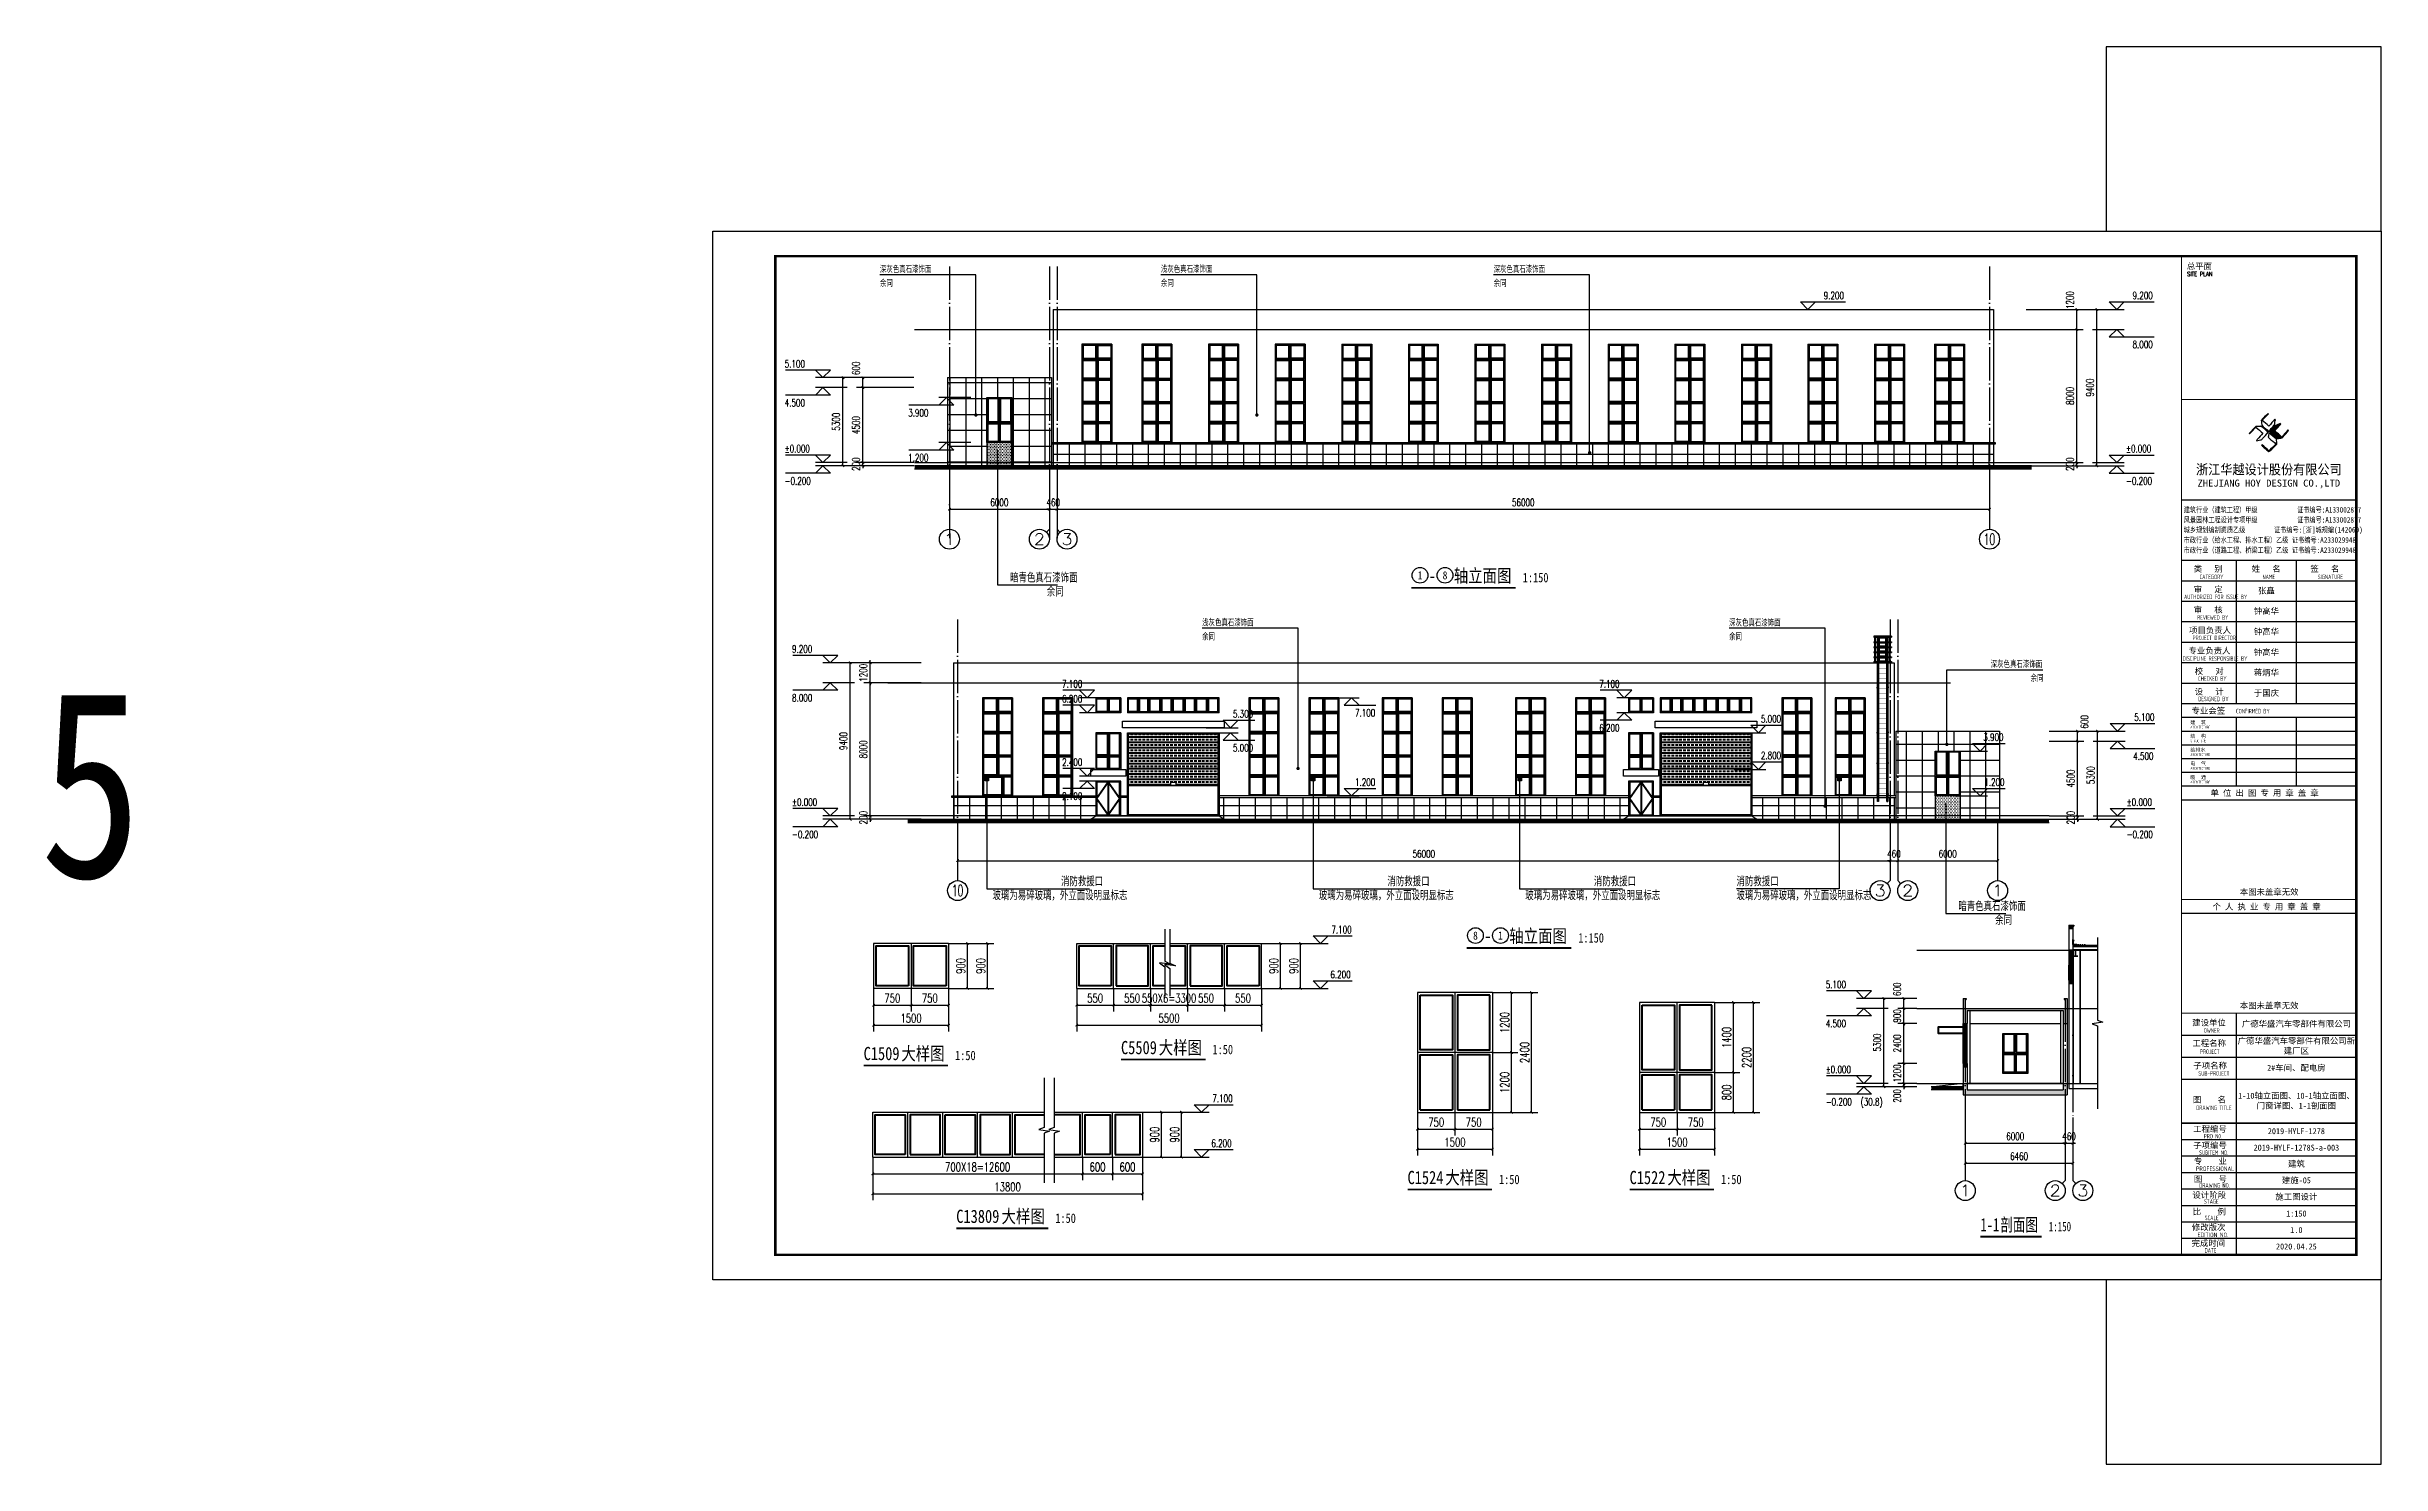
# Model space of a CAD drawing. Header units: millimetres. Extents: x 4279522 to 4437387, y 18981343 to 19528009.
# Drawn here: x 4293906 to 4434112, y 19099320 to 19184483 of the extents above; entities that cross this region are included whole.
import ezdxf
from ezdxf.enums import TextEntityAlignment as Align

# ---------------------------------------------------------------- set-up
doc = ezdxf.new("R2010")
doc.units = ezdxf.units.MM
doc.header["$LTSCALE"] = 1000
doc.header["$MEASUREMENT"] = 0
for name, pattern in [('DASH', [0.35, 0.25, -0.1]), ('DASHED', [25.719999, 12.86, -12.86]), ('DOTE', [2.42, 2, -0.2, 0.02, -0.2])]:
    doc.linetypes.add(name, pattern=pattern)
doc.layers.get('Defpoints').update_dxf_attribs({"color": 1})
doc.layers.add('0 - 已设计道路边线', color=150, linetype='Continuous', lineweight=50)
for name, color, linetype in [('0 - 立面线', 7, 'Continuous'), ('0 - 转弯半径', 10, 'Continuous'), ('AXIS_TEXT', 7, 'Continuous'), ('AXIS_外部', 171, 'Continuous'), ('DIM_ELEV', 3, 'Continuous'), ('DIM_LEAD', 145, 'Continuous'), ('DIM_SYMB', 165, 'Continuous'), ('DOTE', 250, 'DOTE'), ('PUB_DIM', 161, 'Continuous'), ('PUB_TEXT', 7, 'Continuous'), ('PUB_TITLE', 4, 'Continuous'), ('S_WALL', 11, 'Continuous'), ('SURFACE', 6, 'Continuous'), ('TK', 4, 'Continuous'), ('WALL', 9, 'Continuous'), ('WALL-PARAPET', 6, 'Continuous'), ('WINDOW', 140, 'Continuous'), ('彩板', 4, 'Continuous'), ('梁柱', 3, 'Continuous'), ('真石漆分割', 251, 'Continuous'), ('立面门窗', 144, 'Continuous')]:
    doc.layers.add(name, color=color, linetype=linetype)
doc.styles.add('-宋体', font='', dxfattribs={"width": 0.8})
doc.styles.add('_TCH_AXIS', font='COMPLEX', dxfattribs={"bigfont": 'GBCBIG'})
doc.styles.add('_TCH_DIM', font='SIMPLEX', dxfattribs={"bigfont": 'GBCBIG'})
doc.styles.add('_TCH_DIM_T3', font='SIMPLEX', dxfattribs={"width": 0.705882, "bigfont": 'GBCBIG'})
doc.styles.add('COMPLEX', font='COMPLEX')
doc.styles.add('HT', font='simhei.ttf', dxfattribs={"width": 0.7})
doc.styles.add('ROMANS', font='romans', dxfattribs={"width": 0.65, "height": 231.275})
doc.styles.add('TSSD_REIN', font='tssdeng.shx', dxfattribs={"width": 0.7, "bigfont": 'tssdchn.shx'})
doc.styles.add('YAYA', font='', dxfattribs={"width": 0.8, "height": 1})
doc.styles.add('图签宋体', font='', dxfattribs={"height": 300})
doc.styles.add('图签黑体', font='simhei.ttf', dxfattribs={"height": 550})
doc.styles.add('宋', font='', dxfattribs={"width": 0.8})
doc.styles.add('黑体', font='simhei.ttf', dxfattribs={"width": 0.8})
doc.styles.get('-宋体').set_extended_font_data('SimSun')
doc.styles.get('YAYA').set_extended_font_data('SimSun')
doc.styles.get('图签宋体').set_extended_font_data('NSimSun')
doc.styles.get('宋').set_extended_font_data('SimSun')
doc.dimstyles.new('_TCH_ARCH&&150', dxfattribs={"dimtxt": 446.25, "dimasz": 150, "dimexe": 375, "dimexo": 450, "dimgap": 189.375, "dimtad": 1, "dimdec": 0, "dimzin": 0, "dimdsep": 46, "dimtxsty": '_TCH_DIM_T3', "dimblk": 'ARCHTICK', "dimcen": 0.09, "dimclrt": 7, "dimazin": 2, "dimtfac": 1, "dimtdec": 0, "dimtix": 1, "dimtmove": 2, "dimatfit": 3, "dimfxl": 0, "dimtolj": 1, "dimtzin": 0, "dimarcsym": 0})
doc.dimstyles.new('_TCH_ARCH&&50', dxfattribs={"dimtxt": 175, "dimasz": 50, "dimexe": 125, "dimexo": 150, "dimgap": 50, "dimtad": 1, "dimdec": 0, "dimzin": 0, "dimdsep": 46, "dimtxsty": '_TCH_DIM_T3', "dimblk": 'ARCHTICK', "dimcen": 0.09, "dimclrt": 7, "dimazin": 2, "dimtfac": 1, "dimtdec": 0, "dimtix": 1, "dimtmove": 2, "dimatfit": 3, "dimfxl": 0, "dimtolj": 1, "dimtzin": 0, "dimarcsym": 0})
pattern_1 = [(0, (-461.4, -166224), (0, 952.5), []), (90, (-461.4, -166224), (-952.5, 6e-14), [])]

msp = doc.modelspace()

# ---------------------------------------------------------------- texts
at = {"layer": 'PUB_TEXT'}
for s, height, style, width, p in [('余同', 394.3, 'HT', 0.7, (4343944.9, 19170095.2)), ('深灰色真石漆饰面', 394.3, 'HT', 0.7, (4343944.9, 19170935.2)), ('余同', 394.3, 'HT', 0.7, (4360818, 19170095.2)), ('浅灰色真石漆饰面', 394.3, 'HT', 0.7, (4360818, 19170941.9)), ('余同', 394.3, 'HT', 0.7, (4380800.3, 19170095.2)), ('深灰色真石漆饰面', 394.3, 'HT', 0.7, (4380800.3, 19170935.2)), ('9.200', 446.25, '_TCH_DIM', 0.705882, (4400625.8, 19169310.4)), ('9.200', 446.25, '_TCH_DIM', 0.705882, (4419173.1, 19169310.4)), ('8.000', 446.25, '_TCH_DIM', 0.705882, (4419173.1, 19166370.4)), ('5.100', 446.25, '_TCH_DIM', 0.705882, (4338227.9, 19165210.4)), ('4.500', 446.25, '_TCH_DIM', 0.705882, (4338227.9, 19162870.4)), ('3.900', 446.25, '_TCH_DIM', 0.705882, (4345642.7, 19162270.4)), ('%%P0.000', 446.25, '_TCH_DIM', 0.705882, (4338227.9, 19160110.4)), ('1.200', 446.25, '_TCH_DIM', 0.705882, (4345642.7, 19159570.4)), ('%%P0.000', 446.25, '_TCH_DIM', 0.705882, (4418783.1, 19160110.4)), ('-0.200', 446.25, '_TCH_DIM', 0.705882, (4338227.9, 19158170.4)), ('-0.200', 446.25, '_TCH_DIM', 0.705882, (4418783.1, 19158170.4)), ('-', 793, 'YAYA', 0.8, (4376904.6, 19152307.5)), ('轴立面图', 793.04, 'YAYA', 0.8, (4378408.3, 19152307.5)), ('1:150', 566.46, 'YAYA', 0.8, (4382554.2, 19152307.5)), ('浅灰色真石漆饰面', 394.3, 'HT', 0.7, (4363295.2, 19149708.1)), ('深灰色真石漆饰面', 394.3, 'HT', 0.7, (4394943.4, 19149701.5)), ('9.200', 446.25, '_TCH_DIM', 0.705882, (4338668.4, 19148076.6)), ('余同', 394.3, 'HT', 0.7, (4363295.2, 19148861.5)), ('余同', 394.3, 'HT', 0.7, (4394943.4, 19148861.5)), ('深灰色真石漆饰面', 394.3, 'HT', 0.7, (4410655.5, 19147210.7)), ('余同', 394.3, 'HT', 0.7, (4413048.1, 19146370.7)), ('5', 11265.8, '黑体', 0.8, (4293488.7, 19134577)), ('8.000', 446.25, '_TCH_DIM', 0.705882, (4338668.4, 19145136.6)), ('7.100', 446.25, '_TCH_DIM', 0.705882, (4354885.8, 19145976.6)), ('6.200', 446.25, '_TCH_DIM', 0.705882, (4354885.8, 19145076.6)), ('7.100', 446.25, '_TCH_DIM', 0.705882, (4387146.5, 19145976.6)), ('5.300', 446.25, '_TCH_DIM', 0.705882, (4365148.5, 19144176.6)), ('7.100', 446.25, '_TCH_DIM', 0.705882, (4372477.8, 19144236.6)), ('5.000', 446.25, '_TCH_DIM', 0.705882, (4396852.9, 19143876.6)), ('5.100', 446.25, '_TCH_DIM', 0.705882, (4419275, 19143976.6)), ('5.000', 446.25, '_TCH_DIM', 0.705882, (4365148.5, 19142136.6)), ('6.200', 446.25, '_TCH_DIM', 0.705882, (4387146.5, 19143336.6)), ('3.900', 446.25, '_TCH_DIM', 0.705882, (4410209.9, 19142776.6)), ('2.400', 446.25, '_TCH_DIM', 0.705882, (4354885.8, 19141276.6)), ('2.800', 446.25, '_TCH_DIM', 0.705882, (4396852.9, 19141676.6)), ('4.500', 446.25, '_TCH_DIM', 0.705882, (4419215, 19141636.6)), ('2.100', 446.25, '_TCH_DIM', 0.705882, (4354885.8, 19139236.6)), ('1.200', 446.25, '_TCH_DIM', 0.705882, (4372477.8, 19140076.6)), ('1.200', 446.25, '_TCH_DIM', 0.705882, (4410269.9, 19140076.6)), ('%%P0.000', 446.25, '_TCH_DIM', 0.705882, (4338668.4, 19138876.6)), ('%%P0.000', 446.25, '_TCH_DIM', 0.705882, (4418825, 19138876.6)), ('-0.200', 446.25, '_TCH_DIM', 0.705882, (4338668.4, 19136936.6)), ('-0.200', 446.25, '_TCH_DIM', 0.705882, (4418825, 19136936.6)), ('轴立面图', 793.04, 'YAYA', 0.8, (4381738.6, 19130664.8)), ('1:150', 566.46, 'YAYA', 0.8, (4385884.5, 19130664.8)), ('-', 793, 'YAYA', 0.8, (4380234.9, 19130664.8)), ('5.100', 446.25, '_TCH_DIM', 0.705882, (4400749.5, 19127914.7)), ('4.500', 446.25, '_TCH_DIM', 0.705882, (4400749.5, 19125574.7)), ('%%P0.000', 446.25, '_TCH_DIM', 0.705882, (4400749.5, 19122814.7)), ('(30.8)', 446.25, '_TCH_DIM', 0.705882, (4402842, 19120874.7)), ('-0.200', 446.25, '_TCH_DIM', 0.705882, (4400749.5, 19120874.7)), ('1-1', 788.61, 'HT', 0.7, (4410041.3, 19113322.1)), ('剖面图', 788.61, 'HT', 0.7, (4411232.2, 19113322.1)), ('1:150', 563.29, 'HT', 0.7, (4414141.6, 19113322.1))]:
    msp.add_text(s, height=height, dxfattribs=dict(at, style=style, width=width)).set_placement(p)
at = {"layer": 'PUB_TEXT', "style": '_TCH_DIM'}
for s, height, p in [('暗青色真石漆饰面', 506.38, (4351760.4, 19152302)), ('余同', 506.38, (4353966.5, 19151462)), ('消防救援口', 506.38, (4354821.8, 19134055.3)), ('消防救援口', 506.38, (4374421.8, 19134055.3)), ('消防救援口', 506.38, (4386821.8, 19134055.3)), ('消防救援口', 506.38, (4395386.5, 19134055.3)), ('玻璃为易碎玻璃，外立面设明显标志', 506.383, (4350705.5, 19133215.3)), ('玻璃为易碎玻璃，外立面设明显标志', 506.383, (4370305.5, 19133215.3)), ('玻璃为易碎玻璃，外立面设明显标志', 506.383, (4382705.5, 19133215.3)), ('玻璃为易碎玻璃，外立面设明显标志', 506.383, (4395386.5, 19133215.3)), ('暗青色真石漆饰面', 506.38, (4408710.4, 19132563.4)), ('余同', 506.38, (4410916.5, 19131723.4))]:
    msp.add_text(s, height=height, dxfattribs=at).set_placement(p)
at = {"layer": 'PUB_TEXT', "style": 'YAYA'}
for s, height, width, p, p2 in [('1', 488.7, 1.028736, (4376235.8, 19152483.2), (4376523.4, 19152483.2)), ('8', 489.4, 1.022857, (4377740.1, 19152482.9), (4378026.4, 19152482.9)), ('8', 489.4, 1.022857, (4379566.7, 19130840.1), (4379853.1, 19130840.1)), ('1', 488.7, 1.028736, (4381069.8, 19130840.4), (4381357.4, 19130840.4))]:
    msp.add_text(s, height=height, dxfattribs=dict(at, width=width)).set_placement(p, p2, align=Align.FIT)

# ---------------------------------------------------------------- blocks, each defined once
blk = doc.blocks.new('45654')
at = {"layer": '0 - 已设计道路边线', "ltscale": 0.01}
for points in [[(4404592, 19331977), (4405392, 19331977), (4405392, 19332777), (4404592, 19332777)], [(4404592, 19331877), (4405392, 19331877), (4405392, 19330777), (4404592, 19330777)], [(4406292, 19331977), (4405492, 19331977), (4405492, 19332777), (4406292, 19332777)], [(4406292, 19331877), (4405492, 19331877), (4405492, 19330777), (4406292, 19330777)], [(4404592, 19330677), (4405392, 19330677), (4405392, 19329377), (4404592, 19329377)], [(4406292, 19330677), (4405492, 19330677), (4405492, 19329377), (4406292, 19329377)], [(4404592, 19329277), (4405392, 19329277), (4405392, 19328177), (4404592, 19328177)], [(4406292, 19329277), (4405492, 19329277), (4405492, 19328177), (4406292, 19328177)], [(4404592, 19328077), (4405392, 19328077), (4405392, 19326977), (4404592, 19326977)], [(4406292, 19328077), (4405492, 19328077), (4405492, 19326977), (4406292, 19326977)]]:
    blk.add_lwpolyline(points, close=True, dxfattribs=at)
at = {"layer": '0 - 转弯半径', "color": 0}
for p, q in [((4404542, 19332827), (4404542, 19326927)), ((4404542, 19332827), (4406342, 19332827)), ((4404542, 19331927), (4406342, 19331927)), ((4405442, 19332827), (4405442, 19326927)), ((4406342, 19332827), (4406342, 19326927)), ((4404542, 19330727), (4406342, 19330727)), ((4404542, 19329327), (4406342, 19329327)), ((4404542, 19328127), (4406342, 19328127)), ((4404542, 19326927), (4406342, 19326927))]:
    blk.add_line(p, q, dxfattribs=at)
blk = doc.blocks.new('3454')
blk.add_hatch(color=1).paths.add_polyline_path([(3537254, 18340999, -1), (3537414, 18340999, -1)])
blk.add_lwpolyline([(3537434, 18340899), (3537234, 18340899), (3537234, 18341099), (3537434, 18341099)], close=True)
blk.add_circle((3537334, 18340999), 80)
blk = doc.blocks.new('222')
for p, q in [((2743879, 19138003), (2742812, 19138003)), ((2742812, 19138003), (2742812, 19137946)), ((2742812, 19137946), (2743879, 19137946)), ((2742812, 19137671), (2743879, 19137671)), ((2742812, 19137671), (2742812, 19137621)), ((2742812, 19137621), (2743879, 19137621)), ((2742812, 19137371), (2743879, 19137371)), ((2742812, 19137371), (2742812, 19137321)), ((2742812, 19137321), (2743879, 19137321)), ((2742812, 19137071), (2743879, 19137071)), ((2742812, 19137071), (2742812, 19137021)), ((2742812, 19137021), (2743879, 19137021)), ((2742881, 19137671), (2742881, 19137946)), ((2742881, 19137371), (2742881, 19137621)), ((2742881, 19137071), (2742881, 19137321)), ((2742881, 19136771), (2742881, 19137021)), ((2742911, 19137671), (2742911, 19137946)), ((2742911, 19137371), (2742911, 19137621)), ((2742911, 19137071), (2742911, 19137321)), ((2742911, 19136771), (2742911, 19137021)), ((2743038, 19128072), (2743038, 19138003)), ((2743095, 19138003), (2743095, 19128071)), ((2743127, 19137671), (2743127, 19137946)), ((2743127, 19137371), (2743127, 19137621)), ((2743127, 19137071), (2743127, 19137321)), ((2743127, 19136771), (2743127, 19137021)), ((2743157, 19137671), (2743157, 19137946)), ((2743157, 19137371), (2743157, 19137621)), ((2743157, 19137071), (2743157, 19137321)), ((2743157, 19136771), (2743157, 19137021)), ((2743533, 19137671), (2743533, 19137946)), ((2743533, 19137371), (2743533, 19137621)), ((2743533, 19137071), (2743533, 19137321)), ((2743533, 19136771), (2743533, 19137021)), ((2743563, 19137671), (2743563, 19137946)), ((2743563, 19137371), (2743563, 19137621)), ((2743563, 19137071), (2743563, 19137321)), ((2743563, 19136771), (2743563, 19137021)), ((2743595, 19128071), (2743595, 19138003)), ((2743652, 19138003), (2743652, 19128072)), ((2743780, 19137671), (2743780, 19137946)), ((2743780, 19137371), (2743780, 19137621)), ((2743780, 19137071), (2743780, 19137321)), ((2743780, 19136771), (2743780, 19137021)), ((2743810, 19137671), (2743810, 19137946)), ((2743810, 19137371), (2743810, 19137621)), ((2743810, 19137071), (2743810, 19137321)), ((2743810, 19136771), (2743810, 19137021)), ((2743879, 19138003), (2743879, 19137946)), ((2743879, 19137671), (2743879, 19137621)), ((2743879, 19137371), (2743879, 19137321)), ((2743879, 19137071), (2743879, 19137021)), ((2742812, 19136771), (2743879, 19136771)), ((2742812, 19136771), (2742812, 19136721)), ((2742812, 19136721), (2743879, 19136721)), ((2742812, 19136471), (2743879, 19136471)), ((2742812, 19136471), (2742812, 19136421)), ((2742812, 19136421), (2743879, 19136421)), ((2742881, 19136471), (2742881, 19136721)), ((2742881, 19136402), (2742881, 19136421)), ((2742881, 19136402), (2742911, 19136402)), ((2742911, 19136471), (2742911, 19136721)), ((2742911, 19136402), (2742911, 19136421)), ((2743127, 19136471), (2743127, 19136721)), ((2743127, 19136402), (2743127, 19136421)), ((2743127, 19136402), (2743157, 19136402)), ((2743157, 19136471), (2743157, 19136721)), ((2743157, 19136402), (2743157, 19136421)), ((2743533, 19136471), (2743533, 19136721)), ((2743533, 19136402), (2743533, 19136421)), ((2743563, 19136402), (2743533, 19136402)), ((2743563, 19136471), (2743563, 19136721)), ((2743563, 19136402), (2743563, 19136421)), ((2743780, 19136471), (2743780, 19136721)), ((2743780, 19136402), (2743780, 19136421)), ((2743810, 19136402), (2743780, 19136402)), ((2743810, 19136471), (2743810, 19136721)), ((2743810, 19136402), (2743810, 19136421)), ((2743879, 19136771), (2743879, 19136721)), ((2743879, 19136471), (2743879, 19136421)), ((2743095, 19128071), (2743039, 19128071)), ((2743595, 19128071), (2743651, 19128071))]:
    blk.add_line(p, q)
at = {"linetype": 'DASHED', "ltscale": 0.1}
for p, q in [((2743879, 19137996), (2742812, 19137996)), ((2743038, 19137371), (2743038, 19137621)), ((2743038, 19137071), (2743038, 19137321)), ((2743038, 19136771), (2743038, 19137021)), ((2743045, 19138003), (2743045, 19128071)), ((2743045, 19137621), (2743045, 19137371)), ((2743045, 19137321), (2743045, 19137071)), ((2743045, 19137021), (2743045, 19136771)), ((2743095, 19137621), (2743095, 19137371)), ((2743095, 19137321), (2743095, 19137071)), ((2743095, 19137021), (2743095, 19136771)), ((2743595, 19137621), (2743595, 19137371)), ((2743595, 19137321), (2743595, 19137071)), ((2743595, 19137021), (2743595, 19136771)), ((2743645, 19128071), (2743645, 19138003)), ((2743645, 19137621), (2743645, 19137371)), ((2743645, 19137321), (2743645, 19137071)), ((2743645, 19137021), (2743645, 19136771)), ((2743652, 19137621), (2743652, 19137371)), ((2743652, 19137321), (2743652, 19137071)), ((2743652, 19137021), (2743652, 19136771)), ((2743038, 19136471), (2743038, 19136721)), ((2743045, 19136721), (2743045, 19136471)), ((2743095, 19136721), (2743095, 19136471)), ((2743595, 19136721), (2743595, 19136471)), ((2743645, 19136721), (2743645, 19136471)), ((2743652, 19136721), (2743652, 19136471))]:
    blk.add_line(p, q, dxfattribs=at)
for points in [[(2742979, 19137951), (2743023, 19137951), (2743023, 19137881)], [(2743095, 19137901), (2743595, 19137901)], [(2743095, 19137601), (2743595, 19137601)], [(2743095, 19137421), (2743127, 19137421)], [(2743095, 19137301), (2743595, 19137301)], [(2743095, 19137121), (2743127, 19137121)], [(2743095, 19137001), (2743595, 19137001)], [(2743095, 19136821), (2743127, 19136821)], [(2743563, 19137421), (2743595, 19137421)], [(2743563, 19137121), (2743595, 19137121)], [(2743563, 19136821), (2743595, 19136821)], [(2743713, 19137951), (2743669, 19137951), (2743669, 19137881)], [(2743095, 19136701), (2743595, 19136701)], [(2743095, 19136521), (2743127, 19136521)], [(2743095, 19136401), (2743595, 19136401)], [(2743563, 19136521), (2743595, 19136521)], [(2742979, 19134921), (2743023, 19134921), (2743023, 19134851)], [(2743713, 19134921), (2743669, 19134921), (2743669, 19134851)], [(2742979, 19132221), (2743023, 19132221), (2743023, 19132151)], [(2743713, 19132221), (2743669, 19132221), (2743669, 19132151)], [(2742979, 19130369), (2743023, 19130369), (2743023, 19130299)], [(2743713, 19130369), (2743669, 19130369), (2743669, 19130299)], [(2742979, 19128516), (2743023, 19128516), (2743023, 19128446)], [(2743713, 19128516), (2743669, 19128516), (2743669, 19128446)]]:
    blk.add_lwpolyline(points)
for points in [[(2743157, 19137421), (2743533, 19137421)], [(2743157, 19137121), (2743533, 19137121)], [(2743157, 19136821), (2743533, 19136821)], [(2743157, 19136521), (2743533, 19136521)]]:
    blk.add_lwpolyline(points, dxfattribs=at)
at = {"const_width": 20}
for points in [[(2743095, 19136371), (2743595, 19136371)], [(2743095, 19136071), (2743595, 19136071)], [(2743095, 19135771), (2743595, 19135771)], [(2743095, 19135471), (2743595, 19135471)], [(2743095, 19135471), (2743595, 19135471)], [(2743095, 19135171), (2743595, 19135171)], [(2743095, 19134871), (2743595, 19134871)], [(2743095, 19134571), (2743595, 19134571)], [(2743095, 19134571), (2743595, 19134571)], [(2743095, 19134271), (2743595, 19134271)], [(2743095, 19133971), (2743595, 19133971)], [(2743095, 19133671), (2743595, 19133671)], [(2743095, 19133371), (2743595, 19133371)], [(2743095, 19133071), (2743595, 19133071)], [(2743095, 19132771), (2743595, 19132771)], [(2743095, 19132471), (2743595, 19132471)], [(2743095, 19132171), (2743595, 19132171)], [(2743095, 19131871), (2743595, 19131871)], [(2743095, 19131571), (2743595, 19131571)], [(2743095, 19131271), (2743595, 19131271)], [(2743095, 19130971), (2743595, 19130971)], [(2743095, 19130671), (2743595, 19130671)], [(2743095, 19130371), (2743595, 19130371)], [(2743095, 19130071), (2743595, 19130071)], [(2743095, 19129771), (2743595, 19129771)], [(2743095, 19129471), (2743595, 19129471)], [(2743095, 19129171), (2743595, 19129171)], [(2743095, 19128871), (2743595, 19128871)], [(2743095, 19128571), (2743595, 19128571)], [(2743095, 19128271), (2743595, 19128271)]]:
    blk.add_lwpolyline(points, dxfattribs=at)
for centre, start, end in [((2743039, 19128072), 180, 270), ((2743651, 19128072), 270, 0)]:
    blk.add_arc(centre, 1, start, end)
blk = doc.blocks.new('_ArchTick')
at = {"color": 0, "linetype": 'ByBlock', "const_width": 0.4}
blk.add_lwpolyline([(-0.5, -0.5), (0.5, 0.5)], dxfattribs=at)
blk = doc.blocks.new('*D485')
at = {"layer": 'Defpoints', "color": 0}
for p in [(4391651, 19007050), (4393151, 19007050), (4393151, 19006165)]:
    blk.add_point(p, dxfattribs=at)
at = {"layer": 'PUB_DIM', "color": 0, "lineweight": -2}
for p, q in [((4391651, 19006900), (4391651, 19006040)), ((4393151, 19006900), (4393151, 19006040)), ((4391651, 19006165), (4393151, 19006165))]:
    blk.add_line(p, q, dxfattribs=at)
at = {"layer": 'PUB_DIM', "color": 0, "lineweight": -2, "xscale": 50, "yscale": 50, "zscale": 50, "rotation": 180}
blk.add_blockref('_ArchTick', (4391651, 19006165), dxfattribs=at)
at = {"layer": 'PUB_DIM', "color": 0, "lineweight": -2, "xscale": 50, "yscale": 50, "zscale": 50}
blk.add_blockref('_ArchTick', (4393151, 19006165), dxfattribs=at)
at = {"layer": 'PUB_DIM', "color": 7, "insert": (4392401, 19006303), "char_height": 175, "attachment_point": 5, "style": '_TCH_DIM_T3'}
blk.add_mtext('\\A1;1500', dxfattribs=at)
blk = doc.blocks.new('*D486')
at = {"layer": 'Defpoints', "color": 0}
for p in [(4393001, 19009300), (4393933, 19009300), (4393001, 19006900)]:
    blk.add_point(p, dxfattribs=at)
at = {"layer": 'PUB_DIM', "color": 0, "lineweight": -2}
for p, q in [((4393151, 19009300), (4394058, 19009300)), ((4393933, 19006900), (4393933, 19009300)), ((4393151, 19006900), (4394058, 19006900))]:
    blk.add_line(p, q, dxfattribs=at)
at = {"layer": 'PUB_DIM', "color": 0, "lineweight": -2, "xscale": 50, "yscale": 50, "zscale": 50}
for p, rotation in [((4393933, 19009300), 90), ((4393933, 19006900), 270)]:
    blk.add_blockref('_ArchTick', p, dxfattribs=dict(at, rotation=rotation))
at = {"layer": 'PUB_DIM', "color": 7, "insert": (4393796, 19008100), "char_height": 175, "attachment_point": 5, "rotation": 90, "style": '_TCH_DIM_T3'}
blk.add_mtext('\\A1;2400', dxfattribs=at)
blk = doc.blocks.new('*D487')
at = {"layer": 'Defpoints', "color": 0}
for p in [(4393001, 19009300), (4393533, 19009300), (4393001, 19008100)]:
    blk.add_point(p, dxfattribs=at)
at = {"layer": 'PUB_DIM', "color": 0, "lineweight": -2}
for p, q in [((4393151, 19009300), (4393658, 19009300)), ((4393533, 19008100), (4393533, 19009300)), ((4393151, 19008100), (4393658, 19008100))]:
    blk.add_line(p, q, dxfattribs=at)
at = {"layer": 'PUB_DIM', "color": 0, "lineweight": -2, "xscale": 50, "yscale": 50, "zscale": 50}
for p, rotation in [((4393533, 19009300), 90), ((4393533, 19008100), 270)]:
    blk.add_blockref('_ArchTick', p, dxfattribs=dict(at, rotation=rotation))
at = {"layer": 'PUB_DIM', "color": 7, "insert": (4393396, 19008700), "char_height": 175, "attachment_point": 5, "rotation": 90, "style": '_TCH_DIM_T3'}
blk.add_mtext('\\A1;1200', dxfattribs=at)
blk = doc.blocks.new('*D488')
at = {"layer": 'Defpoints', "color": 0}
for p in [(4393001, 19008100), (4393533, 19008100), (4393001, 19006900)]:
    blk.add_point(p, dxfattribs=at)
at = {"layer": 'PUB_DIM', "color": 0, "lineweight": -2}
for p, q in [((4393151, 19008100), (4393658, 19008100)), ((4393533, 19006900), (4393533, 19008100)), ((4393151, 19006900), (4393658, 19006900))]:
    blk.add_line(p, q, dxfattribs=at)
at = {"layer": 'PUB_DIM', "color": 0, "lineweight": -2, "xscale": 50, "yscale": 50, "zscale": 50}
for p, rotation in [((4393533, 19008100), 90), ((4393533, 19006900), 270)]:
    blk.add_blockref('_ArchTick', p, dxfattribs=dict(at, rotation=rotation))
at = {"layer": 'PUB_DIM', "color": 7, "insert": (4393396, 19007500), "char_height": 175, "attachment_point": 5, "rotation": 90, "style": '_TCH_DIM_T3'}
blk.add_mtext('\\A1;1200', dxfattribs=at)
blk = doc.blocks.new('*D489')
at = {"layer": 'Defpoints', "color": 0}
for p in [(4391651, 19007050), (4392401, 19007050), (4392401, 19006565)]:
    blk.add_point(p, dxfattribs=at)
at = {"layer": 'PUB_DIM', "color": 0, "lineweight": -2}
for p, q in [((4391651, 19006900), (4391651, 19006440)), ((4392401, 19006900), (4392401, 19006440)), ((4391651, 19006565), (4392401, 19006565))]:
    blk.add_line(p, q, dxfattribs=at)
at = {"layer": 'PUB_DIM', "color": 0, "lineweight": -2, "xscale": 50, "yscale": 50, "zscale": 50, "rotation": 180}
blk.add_blockref('_ArchTick', (4391651, 19006565), dxfattribs=at)
at = {"layer": 'PUB_DIM', "color": 0, "lineweight": -2, "xscale": 50, "yscale": 50, "zscale": 50}
blk.add_blockref('_ArchTick', (4392401, 19006565), dxfattribs=at)
at = {"layer": 'PUB_DIM', "color": 7, "insert": (4392026, 19006703), "char_height": 175, "attachment_point": 5, "style": '_TCH_DIM_T3'}
blk.add_mtext('\\A1;750', dxfattribs=at)
blk = doc.blocks.new('*D490')
at = {"layer": 'Defpoints', "color": 0}
for p in [(4392401, 19007050), (4393151, 19007050), (4393151, 19006565)]:
    blk.add_point(p, dxfattribs=at)
at = {"layer": 'PUB_DIM', "color": 0, "lineweight": -2}
for p, q in [((4392401, 19006900), (4392401, 19006440)), ((4393151, 19006900), (4393151, 19006440)), ((4392401, 19006565), (4393151, 19006565))]:
    blk.add_line(p, q, dxfattribs=at)
at = {"layer": 'PUB_DIM', "color": 0, "lineweight": -2, "xscale": 50, "yscale": 50, "zscale": 50, "rotation": 180}
blk.add_blockref('_ArchTick', (4392401, 19006565), dxfattribs=at)
at = {"layer": 'PUB_DIM', "color": 0, "lineweight": -2, "xscale": 50, "yscale": 50, "zscale": 50}
blk.add_blockref('_ArchTick', (4393151, 19006565), dxfattribs=at)
at = {"layer": 'PUB_DIM', "color": 7, "insert": (4392776, 19006703), "char_height": 175, "attachment_point": 5, "style": '_TCH_DIM_T3'}
blk.add_mtext('\\A1;750', dxfattribs=at)
blk = doc.blocks.new('A$C053D6479')
at = {"layer": 'PUB_TITLE'}
h = blk.add_hatch(color=256, dxfattribs=at)
h.dxf.hatch_style = 1
edge = h.paths.add_edge_path()
edge.add_spline(control_points=[(1026, 827), (1105, 920), (1188, 1008), (1266, 1102)], knot_values=[13, 13, 13, 13, 14, 14, 14, 14], degree=3, periodic=0)
edge.add_spline(control_points=[(1266, 1102), (1258, 1111), (1249, 1119), (1239, 1116)], knot_values=[12, 12, 12, 12, 13, 13, 13, 13], degree=3, periodic=0)
edge.add_spline(control_points=[(1239, 1116), (1210, 1107), (1179, 1092), (1144, 1077)], knot_values=[11, 11, 11, 11, 12, 12, 12, 12], degree=3, periodic=0)
edge.add_spline(control_points=[(1144, 1077), (1109, 1063), (1069, 1053), (1047, 1038)], knot_values=[10, 10, 10, 10, 11, 11, 11, 11], degree=3, periodic=0)
edge.add_spline(control_points=[(1047, 1038), (1028, 1026), (1007, 992), (991, 972)], knot_values=[9, 9, 9, 9, 10, 10, 10, 10], degree=3, periodic=0)
edge.add_spline(control_points=[(991, 972), (942, 913), (899, 868), (849, 810)], knot_values=[8, 8, 8, 8, 9, 9, 9, 9], degree=3, periodic=0)
edge.add_spline(control_points=[(849, 810), (842, 801), (822, 776), (822, 775)], knot_values=[7, 7, 7, 7, 8, 8, 8, 8], degree=3, periodic=0)
edge.add_spline(control_points=[(822, 775), (823, 771), (848, 752), (859, 744)], knot_values=[6, 6, 6, 6, 7, 7, 7, 7], degree=3, periodic=0)
edge.add_spline(control_points=[(859, 744), (949, 670), (1035, 592), (1122, 521)], knot_values=[5, 5, 5, 5, 6, 6, 6, 6], degree=3, periodic=0)
edge.add_spline(control_points=[(1122, 521), (1153, 527), (1185, 530), (1217, 533)], knot_values=[4, 4, 4, 4, 5, 5, 5, 5], degree=3, periodic=0)
edge.add_spline(control_points=[(1217, 533), (1246, 535), (1293, 532), (1316, 542)], knot_values=[3, 3, 3, 3, 4, 4, 4, 4], degree=3, periodic=0)
edge.add_spline(control_points=[(1316, 542), (1327, 547), (1338, 565), (1349, 579)], knot_values=[2, 2, 2, 2, 3, 3, 3, 3], degree=3, periodic=0)
edge.add_spline(control_points=[(1349, 579), (1423, 670), (1507, 759), (1572, 848)], knot_values=[1, 1, 1, 1, 2, 2, 2, 2], degree=3, periodic=0)
edge.add_spline(control_points=[(1572, 848), (1564, 852), (1561, 861), (1551, 862)], knot_values=[0, 0, 0, 0, 1, 1, 1, 1], degree=3, periodic=0)
edge.add_spline(control_points=[(1551, 862), (1469, 769), (1393, 671), (1310, 579)], knot_values=[15, 15, 15, 15, 16, 16, 16, 16], degree=3, periodic=0)
edge.add_spline(control_points=[(1310, 579), (1216, 662), (1118, 742), (1026, 827)], knot_values=[14, 14, 14, 14, 15, 15, 15, 15], degree=3, periodic=0)
at = {"layer": 'TK'}
for points, knots in [([(555, 949), (624, 891), (699, 833), (760, 773), (689, 691), (614, 604), (539, 517), (529, 505), (516, 487), (506, 482), (492, 475), (469, 472), (452, 467), (416, 456), (383, 448), (342, 438), (323, 433), (297, 422), (293, 440), (291, 452), (313, 470), (322, 480), (400, 566), (477, 652), (553, 736), (460, 815), (366, 894), (270, 970), (183, 883), (101, 791), (16, 703), (-18, 714), (9, 735), (28, 755), (103, 838), (192, 930), (266, 1005), (319, 1009), (387, 1005), (442, 1007), (456, 1008), (472, 1011), (485, 1007), (507, 1000), (534, 967), (555, 949)], [0, 0, 0, 0, 1, 1, 1, 2, 2, 2, 3, 3, 3, 4, 4, 4, 5, 5, 5, 6, 6, 6, 7, 7, 7, 8, 8, 8, 9, 9, 9, 10, 10, 10, 11, 11, 11, 12, 12, 12, 13, 13, 13, 14, 14, 14, 15, 15, 15, 15]), ([(1031, 1298), (1066, 1286), (1054, 1262), (1045, 1224), (1036, 1188), (1031, 1158), (1024, 1121), (1020, 1104), (1017, 1085), (1012, 1071), (1004, 1052), (976, 1026), (956, 1003), (906, 946), (866, 899), (814, 839), (806, 829), (789, 806), (787, 806), (777, 804), (728, 856), (719, 864), (651, 922), (580, 978), (514, 1036), (509, 1106), (488, 1176), (479, 1247), (570, 1343), (663, 1436), (758, 1526), (764, 1523), (768, 1518), (774, 1515), (693, 1422), (599, 1343), (520, 1249), (607, 1171), (698, 1096), (789, 1021), (874, 1109), (950, 1206), (1031, 1298)], [0, 0, 0, 0, 1, 1, 1, 2, 2, 2, 3, 3, 3, 4, 4, 4, 5, 5, 5, 6, 6, 6, 7, 7, 7, 8, 8, 8, 9, 9, 9, 10, 10, 10, 11, 11, 11, 12, 12, 12, 13, 13, 13, 14, 14, 14, 14]), ([(1551, 862), (1561, 861), (1564, 852), (1572, 848), (1507, 759), (1423, 670), (1349, 579), (1338, 565), (1327, 547), (1316, 542), (1293, 532), (1246, 535), (1217, 533), (1185, 530), (1153, 527), (1122, 521), (1035, 592), (949, 670), (859, 744), (848, 752), (823, 771), (822, 775), (822, 776), (842, 801), (849, 810), (899, 868), (942, 913), (991, 972), (1007, 992), (1028, 1026), (1047, 1038), (1069, 1053), (1109, 1063), (1144, 1077), (1179, 1092), (1210, 1107), (1239, 1116), (1249, 1119), (1258, 1111), (1266, 1102), (1188, 1008), (1105, 920), (1026, 827), (1118, 742), (1216, 662), (1310, 579), (1393, 671), (1469, 769), (1551, 862)], [0, 0, 0, 0, 1, 1, 1, 2, 2, 2, 3, 3, 3, 4, 4, 4, 5, 5, 5, 6, 6, 6, 7, 7, 7, 8, 8, 8, 9, 9, 9, 10, 10, 10, 11, 11, 11, 12, 12, 12, 13, 13, 13, 14, 14, 14, 15, 15, 15, 16, 16, 16, 16]), ([(1097, 490), (1100, 425), (1106, 361), (1107, 294), (1018, 207), (925, 121), (830, 33), (818, 21), (800, 0), (787, 0), (768, -1), (725, 49), (712, 60), (662, 103), (616, 143), (568, 186), (545, 207), (518, 224), (499, 250), (501, 259), (511, 261), (516, 267), (609, 192), (696, 111), (785, 33), (883, 118), (977, 208), (1070, 298), (992, 373), (892, 456), (803, 534), (791, 544), (768, 561), (766, 569), (761, 588), (776, 634), (780, 655), (785, 690), (788, 721), (795, 746), (897, 661), (998, 576), (1097, 490)], [0, 0, 0, 0, 1, 1, 1, 2, 2, 2, 3, 3, 3, 4, 4, 4, 5, 5, 5, 6, 6, 6, 7, 7, 7, 8, 8, 8, 9, 9, 9, 10, 10, 10, 11, 11, 11, 12, 12, 12, 13, 13, 13, 14, 14, 14, 14])]:
    blk.add_open_spline(points, degree=3, knots=knots, dxfattribs=at)
blk = doc.blocks.new('GeYuanFrame_66584210', base_point=(18.76, 4.34))
at = {"layer": 'PUB_TITLE'}
for points in [[(628.76, 235.14), (628.76, 292.54)], [(652.76, 235.14), (652.76, 292.54)], [(628.76, 202.14), (628.76, 229.64)], [(652.76, 202.14), (652.76, 229.64)], [(628.76, 14.34), (628.76, 111.14)]]:
    blk.add_lwpolyline(points, dxfattribs=at)
at = {"layer": 'TK'}
for p, q in [((43.76, 414.34), (676.76, 414.34)), ((606.76, 316.74), (676.76, 316.74)), ((606.76, 284.34), (676.76, 284.34)), ((606.76, 276.14), (676.76, 276.14)), ((606.76, 267.94), (676.76, 267.94)), ((606.76, 259.74), (676.76, 259.74)), ((606.76, 251.54), (676.76, 251.54)), ((606.76, 243.34), (676.76, 243.34)), ((606.76, 235.14), (676.76, 235.14)), ((606.76, 235.14), (676.76, 235.14)), ((606.76, 102.34), (676.76, 102.34)), ((606.76, 93.54), (676.76, 93.54)), ((606.76, 84.74), (628.76, 84.74)), ((606.76, 84.74), (676.76, 84.74)), ((606.76, 67.18), (676.76, 67.18)), ((606.76, 67.14), (676.76, 67.14)), ((606.76, 60.58), (676.76, 60.58)), ((606.76, 53.98), (676.76, 53.98)), ((606.76, 47.38), (676.76, 47.38)), ((606.76, 40.78), (676.76, 40.78)), ((606.76, 34.18), (676.76, 34.18)), ((606.76, 27.58), (676.76, 27.58)), ((606.76, 20.98), (676.76, 20.98)), ((606.76, 14.34), (676.76, 14.34))]:
    blk.add_line(p, q, dxfattribs=at)
for points in [[(18.76, 424.34), (686.76, 424.34), (686.76, 4.34), (18.76, 4.34), (18.76, 424.34)], [(606.76, 292.54), (676.76, 292.54)], [(606.76, 235.14), (676.76, 235.14)], [(606.76, 229.64), (676.76, 229.64)], [(606.76, 224.14), (676.76, 224.14)], [(606.76, 218.64), (676.76, 218.64)], [(606.76, 213.14), (676.76, 213.14)], [(606.76, 207.64), (676.76, 207.64)], [(606.76, 202.14), (676.76, 202.14)], [(606.76, 196.64), (676.76, 196.64)], [(606.76, 151.14), (676.76, 151.14)]]:
    blk.add_lwpolyline(points, dxfattribs=at)
at = {"layer": 'TK', "const_width": 1}
blk.add_lwpolyline([(676.76, 414.34), (43.76, 414.34), (43.76, 14.34), (676.76, 14.34)], close=True, dxfattribs=at)
at = {"layer": 'TK'}
for points, const_width in [([(606.76, 414.34), (606.76, 14.34)], 0.4), ([(606.76, 356.95), (676.76, 356.95)], 0.35), ([(606.76, 292.54), (676.76, 292.54)], 0.35), ([(606.76, 292.54), (676.76, 292.54)], 0.35), ([(606.76, 235.14), (676.76, 235.14)], 0.35), ([(606.76, 202.14), (676.76, 202.14)], 0.35), ([(606.76, 156.64), (676.76, 156.64)], 0.35), ([(606.76, 111.14), (676.76, 111.14)], 0.35), ([(606.76, 67.18), (676.76, 67.18)], 0.35)]:
    blk.add_lwpolyline(points, dxfattribs=dict(at, const_width=const_width))
at = {"layer": 'PUB_TITLE', "xscale": 0.01000000000021828, "yscale": 0.01000000000021828, "zscale": 0.01}
blk.add_blockref('A$C053D6479', (633.86, 336.08), dxfattribs=at)
at = {"layer": 'TK', "style": '图签宋体'}
for s, height, p in [('总平面', 2.4, (608.9, 409.1)), ('类   别', 2.4, (611.65, 287.9)), ('姓   名', 2.4, (634.87, 287.9)), ('签   名', 2.4, (658.35, 287.9)), ('审   定', 2.4, (611.65, 279.7)), ('审   核', 2.4, (611.65, 271.5)), ('项目负责人', 2.4, (609.8, 263.3)), ('专业负责人', 2.4, (609.56, 255.1)), ('校   对', 2.4, (612.06, 246.9)), ('专业会签', 2.4, (610.79, 231.05)), ('设   计', 2.4, (612.03, 238.7)), ('建  筑', 1.44, (610.28, 226.92)), ('结  构', 1.44, (610.28, 221.42)), ('给排水', 1.44, (610.28, 215.92)), ('暖  通', 1.44, (610.28, 204.92)), ('电  气', 1.44, (610.28, 210.42)), ('单 位 出 图 专 用 章 盖 章', 2.4, (618.39, 198.16)), ('本图未盖章无效', 2.4, (630.1, 158.51)), ('个 人 执 业 专 用 章 盖 章', 2.4, (619.19, 152.58)), ('本图未盖章无效', 2.4, (630.1, 113.01)), ('建设单位', 2.4, (611.06, 106.14)), ('工程名称', 2.4, (611.14, 97.93)), ('子项名称', 2.4, (611.52, 88.95)), ('图    名', 2.4, (611.3, 75.3)), ('工程编号', 2.4, (611.44, 63.58)), ('子项编号', 2.4, (611.44, 57)), ('专    业', 2.4, (611.68, 50.69)), ('设计阶段', 2.4, (611.12, 37.12)), ('图    号', 2.4, (611.69, 43.58)), ('比    例', 2.4, (611.26, 30.44)), ('完成时间', 2.4, (610.79, 17.83)), ('修改版次', 2.4, (610.91, 24.22))]:
    blk.add_text(s, height=height, dxfattribs=at).set_placement(p)
at = {"layer": 'TK'}
for s, height, style, width, p in [('SITE PLAN', 1.697, 'ROMANS', 0.76, (609.02, 406.31)), ('建筑行业（建筑工程）甲级           证书编号:A133002877', 2.2, '-宋体', 0.8, (607.67, 311.64)), ('风景园林工程设计专项甲级           证书编号:A133002877', 2.2, '-宋体', 0.8, (607.67, 307.62)), ('城乡规划编制资质乙级        证书编号:[浙]城规编(142069)', 2.2, '-宋体', 0.8, (607.67, 303.63)), ('市政行业（给水工程、排水工程）乙级 证书编号:A233029948', 2.2, '-宋体', 0.8, (607.67, 299.55)), ('市政行业（道路工程、桥梁工程）乙级 证书编号:A233029948', 2.2, '-宋体', 0.8, (607.67, 295.5)), ('CATEGORY', 1.8, 'TSSD_REIN', 0.7, (613.99, 284.98)), ('NAME', 1.8, 'TSSD_REIN', 0.7, (639.18, 284.98)), ('SIGNATURE', 1.8, 'TSSD_REIN', 0.7, (661.34, 284.98)), ('AUTHORIZED FOR ISSUE BY', 1.8, 'TSSD_REIN', 0.7, (607.79, 276.98)), ('PROJECT DIRECTOR', 1.8, 'TSSD_REIN', 0.7, (611.22, 260.55)), ('REVIEWED BY', 1.8, 'TSSD_REIN', 0.7, (613.03, 268.72)), ('DISCIPLINE RESPONSIBLE BY', 1.8, 'TSSD_REIN', 0.7, (607.25, 252.28)), ('CHECKED BY', 1.8, 'TSSD_REIN', 0.7, (613.42, 244.25)), ('DESIGNED BY', 1.8, 'TSSD_REIN', 0.7, (613.43, 236.08)), ('ARCHITECTURE', 1.08, 'TSSD_REIN', 0.7, (610.32, 225.15)), ('CONFIRMED BY', 1.8, 'TSSD_REIN', 0.7, (628.61, 231.23)), ('STRUCTURE', 1.08, 'TSSD_REIN', 0.7, (610.32, 219.65)), ('ARCHITECTURE', 1.08, 'TSSD_REIN', 0.7, (610.32, 214.15)), ('ARCHITECTURE', 1.08, 'TSSD_REIN', 0.7, (610.32, 208.65)), ('ARCHITECTURE', 1.08, 'TSSD_REIN', 0.7, (610.32, 203.15)), ('OWNER', 1.8, 'TSSD_REIN', 0.7, (615.65, 103.29)), ('PROJECT', 1.8, 'TSSD_REIN', 0.7, (614.19, 94.83)), ('SUB-PROJECT', 1.8, 'TSSD_REIN', 0.7, (613.53, 86.11)), ('DRAWING TITLE', 1.8, 'TSSD_REIN', 0.7, (612.64, 72.34)), ('SUBITEM NO.', 1.8, 'TSSD_REIN', 0.7, (613.82, 54.39)), ('PRO N0.', 1.8, 'TSSD_REIN', 0.7, (615.68, 60.96)), ('PROFESSIONAL', 1.8, 'TSSD_REIN', 0.8, (612.55, 47.95)), ('DRAWING NO.', 1.8, 'TSSD_REIN', 0.7, (613.86, 41.26)), ('STAGE', 1.8, 'TSSD_REIN', 0.7, (615.76, 34.84)), ('SCALE', 1.8, 'TSSD_REIN', 0.7, (616.05, 28.23)), ('EDITION NO.', 1.8, 'TSSD_REIN', 0.8, (613.2, 21.45)), ('DATE', 1.8, 'TSSD_REIN', 0.7, (616, 15.26))]:
    blk.add_text(s, height=height, dxfattribs=dict(at, style=style, width=width)).set_placement(p)
for s, height, style, width, p in [('浙江华越设计股份有限公司', 3.96, 'HT', 0.9, (641.74, 328.97)), ('ZHEJIANG HOY DESIGN CO.,LTD', 2.8, '图签黑体', 1.11, (641.73, 323.1))]:
    blk.add_text(s, height=height, dxfattribs=dict(at, style=style, width=width)).set_placement(p, align=Align.MIDDLE)
at = {"layer": 'TK', "char_height": 2.4, "attachment_point": 5, "style": '图签宋体'}
for s, insert, width in [('张矗', (640.76, 280.21), 24), ('钟高华', (640.76, 272.04), 24), ('钟高华', (640.76, 263.84), 24), ('钟高华', (640.76, 255.57), 24), ('蒋炳华', (640.76, 247.44), 24), ('于国庆', (640.76, 239.24), 24), ('广德华盛汽车零部件有限公司', (652.76, 106.74), 48), ('广德华盛汽车零部件有限公司新建厂区', (652.76, 97.94), 48), ('2#车间、配电房', (652.76, 89.14), 48), ('1-10轴立面图、10-1轴立面图、门窗详图、1-1剖面图', (652.76, 75.94), 48), ('2019-HYLF-1278S-a-003', (652.76, 57.28), 48), ('2019-HYLF-1278', (652.76, 63.88), 48), ('建筑', (652.76, 50.68), 48), ('施工图设计', (652.76, 37.48), 48), ('建施-05', (652.76, 44.08), 48), ('1:150', (652.76, 30.88), 48), ('2020.04.25', (652.76, 17.69), 48), ('1.0', (652.76, 24.28), 48)]:
    blk.add_mtext(s, dxfattribs=dict(at, insert=insert, width=width))
blk = doc.blocks.new('*D512')
at = {"layer": 'Defpoints', "color": 0}
for p in [(4353308, 19099872), (4354808, 19099872), (4354808, 19098987)]:
    blk.add_point(p, dxfattribs=at)
at = {"layer": 'PUB_DIM', "color": 0, "lineweight": -2}
for p, q in [((4353308, 19099722), (4353308, 19098862)), ((4354808, 19099722), (4354808, 19098862)), ((4353308, 19098987), (4354808, 19098987))]:
    blk.add_line(p, q, dxfattribs=at)
at = {"layer": 'PUB_DIM', "color": 0, "lineweight": -2, "xscale": 50, "yscale": 50, "zscale": 50, "rotation": 180}
blk.add_blockref('_ArchTick', (4353308, 19098987), dxfattribs=at)
at = {"layer": 'PUB_DIM', "color": 0, "lineweight": -2, "xscale": 50, "yscale": 50, "zscale": 50}
blk.add_blockref('_ArchTick', (4354808, 19098987), dxfattribs=at)
at = {"layer": 'PUB_DIM', "color": 7, "insert": (4354058, 19099125), "char_height": 175, "attachment_point": 5, "style": '_TCH_DIM_T3'}
blk.add_mtext('\\A1;1500', dxfattribs=at)
blk = doc.blocks.new('*D513')
at = {"layer": 'Defpoints', "color": 0}
for p in [(4354658, 19101922), (4355590, 19101922), (4354658, 19099722)]:
    blk.add_point(p, dxfattribs=at)
at = {"layer": 'PUB_DIM', "color": 0, "lineweight": -2}
for p, q in [((4354808, 19101922), (4355715, 19101922)), ((4355590, 19099722), (4355590, 19101922)), ((4354808, 19099722), (4355715, 19099722))]:
    blk.add_line(p, q, dxfattribs=at)
at = {"layer": 'PUB_DIM', "color": 0, "lineweight": -2, "xscale": 50, "yscale": 50, "zscale": 50}
for p, rotation in [((4355590, 19101922), 90), ((4355590, 19099722), 270)]:
    blk.add_blockref('_ArchTick', p, dxfattribs=dict(at, rotation=rotation))
at = {"layer": 'PUB_DIM', "color": 7, "insert": (4355452, 19100822), "char_height": 175, "attachment_point": 5, "rotation": 90, "style": '_TCH_DIM_T3'}
blk.add_mtext('\\A1;2200', dxfattribs=at)
blk = doc.blocks.new('*D514')
at = {"layer": 'Defpoints', "color": 0}
for p in [(4354658, 19101922), (4355190, 19101922), (4354658, 19100522)]:
    blk.add_point(p, dxfattribs=at)
at = {"layer": 'PUB_DIM', "color": 0, "lineweight": -2}
for p, q in [((4354808, 19101922), (4355315, 19101922)), ((4355190, 19100522), (4355190, 19101922)), ((4354808, 19100522), (4355315, 19100522))]:
    blk.add_line(p, q, dxfattribs=at)
at = {"layer": 'PUB_DIM', "color": 0, "lineweight": -2, "xscale": 50, "yscale": 50, "zscale": 50}
for p, rotation in [((4355190, 19101922), 90), ((4355190, 19100522), 270)]:
    blk.add_blockref('_ArchTick', p, dxfattribs=dict(at, rotation=rotation))
at = {"layer": 'PUB_DIM', "color": 7, "insert": (4355052, 19101222), "char_height": 175, "attachment_point": 5, "rotation": 90, "style": '_TCH_DIM_T3'}
blk.add_mtext('\\A1;1400', dxfattribs=at)
blk = doc.blocks.new('*D515')
at = {"layer": 'Defpoints', "color": 0}
for p in [(4354658, 19100522), (4355190, 19100522), (4354658, 19099722)]:
    blk.add_point(p, dxfattribs=at)
at = {"layer": 'PUB_DIM', "color": 0, "lineweight": -2}
for p, q in [((4354808, 19100522), (4355315, 19100522)), ((4355190, 19099722), (4355190, 19100522)), ((4354808, 19099722), (4355315, 19099722))]:
    blk.add_line(p, q, dxfattribs=at)
at = {"layer": 'PUB_DIM', "color": 0, "lineweight": -2, "xscale": 50, "yscale": 50, "zscale": 50}
for p, rotation in [((4355190, 19100522), 90), ((4355190, 19099722), 270)]:
    blk.add_blockref('_ArchTick', p, dxfattribs=dict(at, rotation=rotation))
at = {"layer": 'PUB_DIM', "color": 7, "insert": (4355052, 19100122), "char_height": 175, "attachment_point": 5, "rotation": 90, "style": '_TCH_DIM_T3'}
blk.add_mtext('\\A1;800', dxfattribs=at)
blk = doc.blocks.new('*D516')
at = {"layer": 'Defpoints', "color": 0}
for p in [(4353308, 19099872), (4354058, 19099872), (4354058, 19099387)]:
    blk.add_point(p, dxfattribs=at)
at = {"layer": 'PUB_DIM', "color": 0, "lineweight": -2}
for p, q in [((4353308, 19099722), (4353308, 19099262)), ((4354058, 19099722), (4354058, 19099262)), ((4353308, 19099387), (4354058, 19099387))]:
    blk.add_line(p, q, dxfattribs=at)
at = {"layer": 'PUB_DIM', "color": 0, "lineweight": -2, "xscale": 50, "yscale": 50, "zscale": 50, "rotation": 180}
blk.add_blockref('_ArchTick', (4353308, 19099387), dxfattribs=at)
at = {"layer": 'PUB_DIM', "color": 0, "lineweight": -2, "xscale": 50, "yscale": 50, "zscale": 50}
blk.add_blockref('_ArchTick', (4354058, 19099387), dxfattribs=at)
at = {"layer": 'PUB_DIM', "color": 7, "insert": (4353683, 19099525), "char_height": 175, "attachment_point": 5, "style": '_TCH_DIM_T3'}
blk.add_mtext('\\A1;750', dxfattribs=at)
blk = doc.blocks.new('*D517')
at = {"layer": 'Defpoints', "color": 0}
for p in [(4354058, 19099872), (4354808, 19099872), (4354808, 19099387)]:
    blk.add_point(p, dxfattribs=at)
at = {"layer": 'PUB_DIM', "color": 0, "lineweight": -2}
for p, q in [((4354058, 19099722), (4354058, 19099262)), ((4354808, 19099722), (4354808, 19099262)), ((4354058, 19099387), (4354808, 19099387))]:
    blk.add_line(p, q, dxfattribs=at)
at = {"layer": 'PUB_DIM', "color": 0, "lineweight": -2, "xscale": 50, "yscale": 50, "zscale": 50, "rotation": 180}
blk.add_blockref('_ArchTick', (4354058, 19099387), dxfattribs=at)
at = {"layer": 'PUB_DIM', "color": 0, "lineweight": -2, "xscale": 50, "yscale": 50, "zscale": 50}
blk.add_blockref('_ArchTick', (4354808, 19099387), dxfattribs=at)
at = {"layer": 'PUB_DIM', "color": 7, "insert": (4354433, 19099525), "char_height": 175, "attachment_point": 5, "style": '_TCH_DIM_T3'}
blk.add_mtext('\\A1;750', dxfattribs=at)
blk = doc.blocks.new('*D518')
at = {"layer": 'Defpoints', "color": 0}
for p in [(4317354, 19124958), (4318286, 19124958), (4317354, 19124058)]:
    blk.add_point(p, dxfattribs=at)
at = {"layer": 'PUB_DIM', "color": 0, "lineweight": -2}
for p, q in [((4317504, 19124958), (4318411, 19124958)), ((4318286, 19124058), (4318286, 19124958)), ((4317504, 19124058), (4318411, 19124058))]:
    blk.add_line(p, q, dxfattribs=at)
at = {"layer": 'PUB_DIM', "color": 0, "lineweight": -2, "xscale": 50, "yscale": 50, "zscale": 50}
for p, rotation in [((4318286, 19124958), 90), ((4318286, 19124058), 270)]:
    blk.add_blockref('_ArchTick', p, dxfattribs=dict(at, rotation=rotation))
at = {"layer": 'PUB_DIM', "color": 7, "insert": (4318149, 19124508), "char_height": 175, "attachment_point": 5, "rotation": 90, "style": '_TCH_DIM_T3'}
blk.add_mtext('\\A1;900', dxfattribs=at)
blk = doc.blocks.new('*D519')
at = {"layer": 'Defpoints', "color": 0}
for p in [(4317354, 19124958), (4317886, 19124958), (4317354, 19124058)]:
    blk.add_point(p, dxfattribs=at)
at = {"layer": 'PUB_DIM', "color": 0, "lineweight": -2}
for p, q in [((4317504, 19124958), (4318011, 19124958)), ((4317886, 19124058), (4317886, 19124958)), ((4317504, 19124058), (4318011, 19124058))]:
    blk.add_line(p, q, dxfattribs=at)
at = {"layer": 'PUB_DIM', "color": 0, "lineweight": -2, "xscale": 50, "yscale": 50, "zscale": 50}
for p, rotation in [((4317886, 19124958), 90), ((4317886, 19124058), 270)]:
    blk.add_blockref('_ArchTick', p, dxfattribs=dict(at, rotation=rotation))
at = {"layer": 'PUB_DIM', "color": 7, "insert": (4317749, 19124508), "char_height": 175, "attachment_point": 5, "rotation": 90, "style": '_TCH_DIM_T3'}
blk.add_mtext('\\A1;900', dxfattribs=at)
blk = doc.blocks.new('*D520')
at = {"layer": 'Defpoints', "color": 0}
for p in [(4313804, 19124208), (4317504, 19124208), (4317504, 19123323)]:
    blk.add_point(p, dxfattribs=at)
at = {"layer": 'PUB_DIM', "color": 0, "lineweight": -2}
for p, q in [((4313804, 19124058), (4313804, 19123198)), ((4317504, 19124058), (4317504, 19123198)), ((4313804, 19123323), (4317504, 19123323))]:
    blk.add_line(p, q, dxfattribs=at)
at = {"layer": 'PUB_DIM', "color": 0, "lineweight": -2, "xscale": 50, "yscale": 50, "zscale": 50, "rotation": 180}
blk.add_blockref('_ArchTick', (4313804, 19123323), dxfattribs=at)
at = {"layer": 'PUB_DIM', "color": 0, "lineweight": -2, "xscale": 50, "yscale": 50, "zscale": 50}
blk.add_blockref('_ArchTick', (4317504, 19123323), dxfattribs=at)
at = {"layer": 'PUB_DIM', "color": 7, "insert": (4315654, 19123461), "char_height": 175, "attachment_point": 5, "style": '_TCH_DIM_T3'}
blk.add_mtext('\\A1;5500', dxfattribs=at)
blk = doc.blocks.new('*D521')
at = {"layer": 'Defpoints', "color": 0}
for p in [(4313804, 19124208), (4314544, 19124208), (4314544, 19123723)]:
    blk.add_point(p, dxfattribs=at)
at = {"layer": 'PUB_DIM', "color": 0, "lineweight": -2}
for p, q in [((4313804, 19124058), (4313804, 19123598)), ((4313804, 19123723), (4314544, 19123723)), ((4314544, 19124058), (4314544, 19123598))]:
    blk.add_line(p, q, dxfattribs=at)
at = {"layer": 'PUB_DIM', "color": 0, "lineweight": -2, "xscale": 50, "yscale": 50, "zscale": 50, "rotation": 180}
blk.add_blockref('_ArchTick', (4313804, 19123723), dxfattribs=at)
at = {"layer": 'PUB_DIM', "color": 0, "lineweight": -2, "xscale": 50, "yscale": 50, "zscale": 50}
blk.add_blockref('_ArchTick', (4314544, 19123723), dxfattribs=at)
at = {"layer": 'PUB_DIM', "color": 7, "insert": (4314174, 19123861), "char_height": 175, "attachment_point": 5, "style": '_TCH_DIM_T3'}
blk.add_mtext('\\A1;550', dxfattribs=at)
blk = doc.blocks.new('*D522')
at = {"layer": 'Defpoints', "color": 0}
for p in [(4314544, 19124208), (4315284, 19124208), (4315284, 19123723)]:
    blk.add_point(p, dxfattribs=at)
at = {"layer": 'PUB_DIM', "color": 0, "lineweight": -2}
for p, q in [((4314544, 19124058), (4314544, 19123598)), ((4314544, 19123723), (4315284, 19123723)), ((4315284, 19124058), (4315284, 19123598))]:
    blk.add_line(p, q, dxfattribs=at)
at = {"layer": 'PUB_DIM', "color": 0, "lineweight": -2, "xscale": 50, "yscale": 50, "zscale": 50, "rotation": 180}
blk.add_blockref('_ArchTick', (4314544, 19123723), dxfattribs=at)
at = {"layer": 'PUB_DIM', "color": 0, "lineweight": -2, "xscale": 50, "yscale": 50, "zscale": 50}
blk.add_blockref('_ArchTick', (4315284, 19123723), dxfattribs=at)
at = {"layer": 'PUB_DIM', "color": 7, "insert": (4314914, 19123861), "char_height": 175, "attachment_point": 5, "style": '_TCH_DIM_T3'}
blk.add_mtext('\\A1;550', dxfattribs=at)
blk = doc.blocks.new('*D523')
at = {"layer": 'Defpoints', "color": 0}
for p in [(4315284, 19124208), (4316024, 19124208), (4316024, 19123723)]:
    blk.add_point(p, dxfattribs=at)
at = {"layer": 'PUB_DIM', "color": 0, "lineweight": -2}
for p, q in [((4315284, 19123723), (4315234, 19123723)), ((4315284, 19124058), (4315284, 19123598)), ((4315284, 19123723), (4316024, 19123723)), ((4316024, 19124058), (4316024, 19123598)), ((4316024, 19123723), (4316074, 19123723))]:
    blk.add_line(p, q, dxfattribs=at)
at = {"layer": 'PUB_DIM', "color": 0, "lineweight": -2, "xscale": 50, "yscale": 50, "zscale": 50}
blk.add_blockref('_ArchTick', (4315284, 19123723), dxfattribs=at)
at = {"layer": 'PUB_DIM', "color": 0, "lineweight": -2, "xscale": 50, "yscale": 50, "zscale": 50, "rotation": 180}
blk.add_blockref('_ArchTick', (4316024, 19123723), dxfattribs=at)
at = {"layer": 'PUB_DIM', "color": 7, "insert": (4315654, 19123861), "char_height": 175, "attachment_point": 5, "style": '_TCH_DIM_T3'}
blk.add_mtext('\\A1;550X6=3300', dxfattribs=at)
blk = doc.blocks.new('*D524')
at = {"layer": 'Defpoints', "color": 0}
for p in [(4316024, 19124208), (4316764, 19124208), (4316764, 19123723)]:
    blk.add_point(p, dxfattribs=at)
at = {"layer": 'PUB_DIM', "color": 0, "lineweight": -2}
for p, q in [((4316024, 19124058), (4316024, 19123598)), ((4316024, 19123723), (4316764, 19123723)), ((4316764, 19124058), (4316764, 19123598))]:
    blk.add_line(p, q, dxfattribs=at)
at = {"layer": 'PUB_DIM', "color": 0, "lineweight": -2, "xscale": 50, "yscale": 50, "zscale": 50, "rotation": 180}
blk.add_blockref('_ArchTick', (4316024, 19123723), dxfattribs=at)
at = {"layer": 'PUB_DIM', "color": 0, "lineweight": -2, "xscale": 50, "yscale": 50, "zscale": 50}
blk.add_blockref('_ArchTick', (4316764, 19123723), dxfattribs=at)
at = {"layer": 'PUB_DIM', "color": 7, "insert": (4316394, 19123861), "char_height": 175, "attachment_point": 5, "style": '_TCH_DIM_T3'}
blk.add_mtext('\\A1;550', dxfattribs=at)
blk = doc.blocks.new('*D525')
at = {"layer": 'Defpoints', "color": 0}
for p in [(4316764, 19124208), (4317504, 19124208), (4317504, 19123723)]:
    blk.add_point(p, dxfattribs=at)
at = {"layer": 'PUB_DIM', "color": 0, "lineweight": -2}
for p, q in [((4316764, 19124058), (4316764, 19123598)), ((4316764, 19123723), (4317504, 19123723)), ((4317504, 19124058), (4317504, 19123598))]:
    blk.add_line(p, q, dxfattribs=at)
at = {"layer": 'PUB_DIM', "color": 0, "lineweight": -2, "xscale": 50, "yscale": 50, "zscale": 50, "rotation": 180}
blk.add_blockref('_ArchTick', (4316764, 19123723), dxfattribs=at)
at = {"layer": 'PUB_DIM', "color": 0, "lineweight": -2, "xscale": 50, "yscale": 50, "zscale": 50}
blk.add_blockref('_ArchTick', (4317504, 19123723), dxfattribs=at)
at = {"layer": 'PUB_DIM', "color": 7, "insert": (4317134, 19123861), "char_height": 175, "attachment_point": 5, "style": '_TCH_DIM_T3'}
blk.add_mtext('\\A1;550', dxfattribs=at)
blk = doc.blocks.new('*D526')
at = {"layer": 'Defpoints', "color": 0}
for p in [(4314860, 19114485), (4316360, 19114485), (4316360, 19113600)]:
    blk.add_point(p, dxfattribs=at)
at = {"layer": 'PUB_DIM', "color": 0, "lineweight": -2}
for p, q in [((4314860, 19114335), (4314860, 19113475)), ((4316360, 19114335), (4316360, 19113475)), ((4314860, 19113600), (4316360, 19113600))]:
    blk.add_line(p, q, dxfattribs=at)
at = {"layer": 'PUB_DIM', "color": 0, "lineweight": -2, "xscale": 50, "yscale": 50, "zscale": 50, "rotation": 180}
blk.add_blockref('_ArchTick', (4314860, 19113600), dxfattribs=at)
at = {"layer": 'PUB_DIM', "color": 0, "lineweight": -2, "xscale": 50, "yscale": 50, "zscale": 50}
blk.add_blockref('_ArchTick', (4316360, 19113600), dxfattribs=at)
at = {"layer": 'PUB_DIM', "color": 7, "insert": (4315610, 19113738), "char_height": 175, "attachment_point": 5, "style": '_TCH_DIM_T3'}
blk.add_mtext('\\A1;1500', dxfattribs=at)
blk = doc.blocks.new('*D527')
at = {"layer": 'Defpoints', "color": 0}
for p in [(4316210, 19115235), (4317142, 19115235), (4316210, 19114335)]:
    blk.add_point(p, dxfattribs=at)
at = {"layer": 'PUB_DIM', "color": 0, "lineweight": -2}
for p, q in [((4316360, 19115235), (4317267, 19115235)), ((4317142, 19114335), (4317142, 19115235)), ((4316360, 19114335), (4317267, 19114335))]:
    blk.add_line(p, q, dxfattribs=at)
at = {"layer": 'PUB_DIM', "color": 0, "lineweight": -2, "xscale": 50, "yscale": 50, "zscale": 50}
for p, rotation in [((4317142, 19115235), 90), ((4317142, 19114335), 270)]:
    blk.add_blockref('_ArchTick', p, dxfattribs=dict(at, rotation=rotation))
at = {"layer": 'PUB_DIM', "color": 7, "insert": (4317005, 19114785), "char_height": 175, "attachment_point": 5, "rotation": 90, "style": '_TCH_DIM_T3'}
blk.add_mtext('\\A1;900', dxfattribs=at)
blk = doc.blocks.new('*D528')
at = {"layer": 'Defpoints', "color": 0}
for p in [(4316210, 19115235), (4316742, 19115235), (4316210, 19114335)]:
    blk.add_point(p, dxfattribs=at)
at = {"layer": 'PUB_DIM', "color": 0, "lineweight": -2}
for p, q in [((4316360, 19115235), (4316867, 19115235)), ((4316742, 19114335), (4316742, 19115235)), ((4316360, 19114335), (4316867, 19114335))]:
    blk.add_line(p, q, dxfattribs=at)
at = {"layer": 'PUB_DIM', "color": 0, "lineweight": -2, "xscale": 50, "yscale": 50, "zscale": 50}
for p, rotation in [((4316742, 19115235), 90), ((4316742, 19114335), 270)]:
    blk.add_blockref('_ArchTick', p, dxfattribs=dict(at, rotation=rotation))
at = {"layer": 'PUB_DIM', "color": 7, "insert": (4316605, 19114785), "char_height": 175, "attachment_point": 5, "rotation": 90, "style": '_TCH_DIM_T3'}
blk.add_mtext('\\A1;900', dxfattribs=at)
blk = doc.blocks.new('*D529')
at = {"layer": 'Defpoints', "color": 0}
for p in [(4314860, 19114485), (4315610, 19114485), (4315610, 19114000)]:
    blk.add_point(p, dxfattribs=at)
at = {"layer": 'PUB_DIM', "color": 0, "lineweight": -2}
for p, q in [((4314860, 19114335), (4314860, 19113875)), ((4314860, 19114000), (4315610, 19114000)), ((4315610, 19114335), (4315610, 19113875))]:
    blk.add_line(p, q, dxfattribs=at)
at = {"layer": 'PUB_DIM', "color": 0, "lineweight": -2, "xscale": 50, "yscale": 50, "zscale": 50, "rotation": 180}
blk.add_blockref('_ArchTick', (4314860, 19114000), dxfattribs=at)
at = {"layer": 'PUB_DIM', "color": 0, "lineweight": -2, "xscale": 50, "yscale": 50, "zscale": 50}
blk.add_blockref('_ArchTick', (4315610, 19114000), dxfattribs=at)
at = {"layer": 'PUB_DIM', "color": 7, "insert": (4315235, 19114138), "char_height": 175, "attachment_point": 5, "style": '_TCH_DIM_T3'}
blk.add_mtext('\\A1;750', dxfattribs=at)
blk = doc.blocks.new('*D530')
at = {"layer": 'Defpoints', "color": 0}
for p in [(4315610, 19114485), (4316360, 19114485), (4316360, 19114000)]:
    blk.add_point(p, dxfattribs=at)
at = {"layer": 'PUB_DIM', "color": 0, "lineweight": -2}
for p, q in [((4315610, 19114335), (4315610, 19113875)), ((4315610, 19114000), (4316360, 19114000)), ((4316360, 19114335), (4316360, 19113875))]:
    blk.add_line(p, q, dxfattribs=at)
at = {"layer": 'PUB_DIM', "color": 0, "lineweight": -2, "xscale": 50, "yscale": 50, "zscale": 50, "rotation": 180}
blk.add_blockref('_ArchTick', (4315610, 19114000), dxfattribs=at)
at = {"layer": 'PUB_DIM', "color": 0, "lineweight": -2, "xscale": 50, "yscale": 50, "zscale": 50}
blk.add_blockref('_ArchTick', (4316360, 19114000), dxfattribs=at)
at = {"layer": 'PUB_DIM', "color": 7, "insert": (4315985, 19114138), "char_height": 175, "attachment_point": 5, "style": '_TCH_DIM_T3'}
blk.add_mtext('\\A1;750', dxfattribs=at)
blk = doc.blocks.new('*D531')
at = {"layer": 'Defpoints', "color": 0}
for p in [(4355077, 19115997), (4356009, 19115997), (4355077, 19115097)]:
    blk.add_point(p, dxfattribs=at)
at = {"layer": 'PUB_DIM', "color": 0, "lineweight": -2}
for p, q in [((4355227, 19115997), (4356134, 19115997)), ((4356009, 19115097), (4356009, 19115997)), ((4355227, 19115097), (4356134, 19115097))]:
    blk.add_line(p, q, dxfattribs=at)
at = {"layer": 'PUB_DIM', "color": 0, "lineweight": -2, "xscale": 50, "yscale": 50, "zscale": 50}
for p, rotation in [((4356009, 19115997), 90), ((4356009, 19115097), 270)]:
    blk.add_blockref('_ArchTick', p, dxfattribs=dict(at, rotation=rotation))
at = {"layer": 'PUB_DIM', "color": 7, "insert": (4355871, 19115547), "char_height": 175, "attachment_point": 5, "rotation": 90, "style": '_TCH_DIM_T3'}
blk.add_mtext('\\A1;900', dxfattribs=at)
blk = doc.blocks.new('*D532')
at = {"layer": 'Defpoints', "color": 0}
for p in [(4355077, 19115997), (4355609, 19115997), (4355077, 19115097)]:
    blk.add_point(p, dxfattribs=at)
at = {"layer": 'PUB_DIM', "color": 0, "lineweight": -2}
for p, q in [((4355227, 19115997), (4355734, 19115997)), ((4355609, 19115097), (4355609, 19115997)), ((4355227, 19115097), (4355734, 19115097))]:
    blk.add_line(p, q, dxfattribs=at)
at = {"layer": 'PUB_DIM', "color": 0, "lineweight": -2, "xscale": 50, "yscale": 50, "zscale": 50}
for p, rotation in [((4355609, 19115997), 90), ((4355609, 19115097), 270)]:
    blk.add_blockref('_ArchTick', p, dxfattribs=dict(at, rotation=rotation))
at = {"layer": 'PUB_DIM', "color": 7, "insert": (4355471, 19115547), "char_height": 175, "attachment_point": 5, "rotation": 90, "style": '_TCH_DIM_T3'}
blk.add_mtext('\\A1;900', dxfattribs=at)
blk = doc.blocks.new('*D533')
at = {"layer": 'Defpoints', "color": 0}
for p in [(4349827, 19115247), (4355227, 19115247), (4355227, 19114362)]:
    blk.add_point(p, dxfattribs=at)
at = {"layer": 'PUB_DIM', "color": 0, "lineweight": -2}
for p, q in [((4349827, 19115097), (4349827, 19114237)), ((4355227, 19115097), (4355227, 19114237)), ((4349827, 19114362), (4355227, 19114362))]:
    blk.add_line(p, q, dxfattribs=at)
at = {"layer": 'PUB_DIM', "color": 0, "lineweight": -2, "xscale": 50, "yscale": 50, "zscale": 50, "rotation": 180}
blk.add_blockref('_ArchTick', (4349827, 19114362), dxfattribs=at)
at = {"layer": 'PUB_DIM', "color": 0, "lineweight": -2, "xscale": 50, "yscale": 50, "zscale": 50}
blk.add_blockref('_ArchTick', (4355227, 19114362), dxfattribs=at)
at = {"layer": 'PUB_DIM', "color": 7, "insert": (4352527, 19114500), "char_height": 175, "attachment_point": 5, "style": '_TCH_DIM_T3'}
blk.add_mtext('\\A1;13800', dxfattribs=at)
blk = doc.blocks.new('*D534')
at = {"layer": 'Defpoints', "color": 0}
for p in [(4349827, 19115247), (4354027, 19115247), (4354027, 19114762)]:
    blk.add_point(p, dxfattribs=at)
at = {"layer": 'PUB_DIM', "color": 0, "lineweight": -2}
for p, q in [((4349827, 19115097), (4349827, 19114637)), ((4354027, 19115097), (4354027, 19114637)), ((4349827, 19114762), (4354027, 19114762))]:
    blk.add_line(p, q, dxfattribs=at)
at = {"layer": 'PUB_DIM', "color": 0, "lineweight": -2, "xscale": 50, "yscale": 50, "zscale": 50, "rotation": 180}
blk.add_blockref('_ArchTick', (4349827, 19114762), dxfattribs=at)
at = {"layer": 'PUB_DIM', "color": 0, "lineweight": -2, "xscale": 50, "yscale": 50, "zscale": 50}
blk.add_blockref('_ArchTick', (4354027, 19114762), dxfattribs=at)
at = {"layer": 'PUB_DIM', "color": 7, "insert": (4351927, 19114900), "char_height": 175, "attachment_point": 5, "style": '_TCH_DIM_T3'}
blk.add_mtext('\\A1;700X18=12600', dxfattribs=at)
blk = doc.blocks.new('*D535')
at = {"layer": 'Defpoints', "color": 0}
for p in [(4354027, 19115247), (4354627, 19115247), (4354627, 19114762)]:
    blk.add_point(p, dxfattribs=at)
at = {"layer": 'PUB_DIM', "color": 0, "lineweight": -2}
for p, q in [((4354027, 19115097), (4354027, 19114637)), ((4354627, 19115097), (4354627, 19114637)), ((4354027, 19114762), (4354627, 19114762))]:
    blk.add_line(p, q, dxfattribs=at)
at = {"layer": 'PUB_DIM', "color": 0, "lineweight": -2, "xscale": 50, "yscale": 50, "zscale": 50, "rotation": 180}
blk.add_blockref('_ArchTick', (4354027, 19114762), dxfattribs=at)
at = {"layer": 'PUB_DIM', "color": 0, "lineweight": -2, "xscale": 50, "yscale": 50, "zscale": 50}
blk.add_blockref('_ArchTick', (4354627, 19114762), dxfattribs=at)
at = {"layer": 'PUB_DIM', "color": 7, "insert": (4354327, 19114900), "char_height": 175, "attachment_point": 5, "style": '_TCH_DIM_T3'}
blk.add_mtext('\\A1;600', dxfattribs=at)
blk = doc.blocks.new('*D536')
at = {"layer": 'Defpoints', "color": 0}
for p in [(4354627, 19115247), (4355227, 19115247), (4355227, 19114762)]:
    blk.add_point(p, dxfattribs=at)
at = {"layer": 'PUB_DIM', "color": 0, "lineweight": -2}
for p, q in [((4354627, 19115097), (4354627, 19114637)), ((4355227, 19115097), (4355227, 19114637)), ((4354627, 19114762), (4355227, 19114762))]:
    blk.add_line(p, q, dxfattribs=at)
at = {"layer": 'PUB_DIM', "color": 0, "lineweight": -2, "xscale": 50, "yscale": 50, "zscale": 50, "rotation": 180}
blk.add_blockref('_ArchTick', (4354627, 19114762), dxfattribs=at)
at = {"layer": 'PUB_DIM', "color": 0, "lineweight": -2, "xscale": 50, "yscale": 50, "zscale": 50}
blk.add_blockref('_ArchTick', (4355227, 19114762), dxfattribs=at)
at = {"layer": 'PUB_DIM', "color": 7, "insert": (4354927, 19114900), "char_height": 175, "attachment_point": 5, "style": '_TCH_DIM_T3'}
blk.add_mtext('\\A1;600', dxfattribs=at)
blk = doc.blocks.new('*D91')
at = {"layer": 'Defpoints', "color": 0}
for p in [(4404245, 19127307), (4406662, 19127307), (4406662, 19122007)]:
    blk.add_point(p, dxfattribs=at)
at = {"layer": 'PUB_DIM', "color": 0, "lineweight": -2}
for p, q in [((4406212, 19127307), (4403870, 19127307)), ((4404245, 19122007), (4404245, 19127307)), ((4406212, 19122007), (4403870, 19122007))]:
    blk.add_line(p, q, dxfattribs=at)
at = {"layer": 'PUB_DIM', "color": 0, "lineweight": -2, "xscale": 150, "yscale": 150, "zscale": 150}
for p, rotation in [((4404245, 19127307), 90), ((4404245, 19122007), 270)]:
    blk.add_blockref('_ArchTick', p, dxfattribs=dict(at, rotation=rotation))
at = {"layer": 'PUB_DIM', "color": 7, "insert": (4403832, 19124657), "char_height": 446.2, "attachment_point": 5, "rotation": 90, "style": '_TCH_DIM_T3'}
blk.add_mtext('\\A1;5300', dxfattribs=at)
blk = doc.blocks.new('*D92')
at = {"layer": 'Defpoints', "color": 0}
for p in [(4405445, 19122207), (4406662, 19122207), (4406662, 19122007)]:
    blk.add_point(p, dxfattribs=at)
at = {"layer": 'PUB_DIM', "color": 0, "lineweight": -2}
for p, q in [((4406212, 19122207), (4405070, 19122207)), ((4406212, 19122007), (4405070, 19122007)), ((4405445, 19122207), (4405445, 19122357)), ((4405445, 19122007), (4405445, 19122207)), ((4405445, 19122007), (4405445, 19121857))]:
    blk.add_line(p, q, dxfattribs=at)
at = {"layer": 'PUB_DIM', "color": 0, "lineweight": -2, "xscale": 150, "yscale": 150, "zscale": 150}
for p, rotation in [((4405445, 19122207), 270), ((4405445, 19122007), 90)]:
    blk.add_blockref('_ArchTick', p, dxfattribs=dict(at, rotation=rotation))
at = {"layer": 'PUB_DIM', "color": 7, "insert": (4405032, 19121452), "char_height": 446.2, "attachment_point": 5, "rotation": 90, "style": '_TCH_DIM_T3'}
blk.add_mtext('\\A1;200', dxfattribs=at)
blk = doc.blocks.new('*D93')
at = {"layer": 'Defpoints', "color": 0}
for p in [(4405445, 19123407), (4406662, 19123407), (4406662, 19122207)]:
    blk.add_point(p, dxfattribs=at)
at = {"layer": 'PUB_DIM', "color": 0, "lineweight": -2}
for p, q in [((4406212, 19123407), (4405070, 19123407)), ((4405445, 19123407), (4405445, 19123557)), ((4405445, 19122207), (4405445, 19123407)), ((4406212, 19122207), (4405070, 19122207)), ((4405445, 19122207), (4405445, 19122057))]:
    blk.add_line(p, q, dxfattribs=at)
at = {"layer": 'PUB_DIM', "color": 0, "lineweight": -2, "xscale": 150, "yscale": 150, "zscale": 150}
for p, rotation in [((4405445, 19123407), 270), ((4405445, 19122207), 90)]:
    blk.add_blockref('_ArchTick', p, dxfattribs=dict(at, rotation=rotation))
at = {"layer": 'PUB_DIM', "color": 7, "insert": (4405032, 19122807), "char_height": 446.2, "attachment_point": 5, "rotation": 90, "style": '_TCH_DIM_T3'}
blk.add_mtext('\\A1;1200', dxfattribs=at)
blk = doc.blocks.new('*D94')
at = {"layer": 'Defpoints', "color": 0}
for p in [(4405445, 19125807), (4406662, 19125807), (4406662, 19123407)]:
    blk.add_point(p, dxfattribs=at)
at = {"layer": 'PUB_DIM', "color": 0, "lineweight": -2}
for p, q in [((4406212, 19125807), (4405070, 19125807)), ((4405445, 19123407), (4405445, 19125807)), ((4406212, 19123407), (4405070, 19123407))]:
    blk.add_line(p, q, dxfattribs=at)
at = {"layer": 'PUB_DIM', "color": 0, "lineweight": -2, "xscale": 150, "yscale": 150, "zscale": 150}
for p, rotation in [((4405445, 19125807), 90), ((4405445, 19123407), 270)]:
    blk.add_blockref('_ArchTick', p, dxfattribs=dict(at, rotation=rotation))
at = {"layer": 'PUB_DIM', "color": 7, "insert": (4405032, 19124607), "char_height": 446.2, "attachment_point": 5, "rotation": 90, "style": '_TCH_DIM_T3'}
blk.add_mtext('\\A1;2400', dxfattribs=at)
blk = doc.blocks.new('*D95')
at = {"layer": 'Defpoints', "color": 0}
for p in [(4405445, 19126707), (4406662, 19126707), (4406662, 19125807)]:
    blk.add_point(p, dxfattribs=at)
at = {"layer": 'PUB_DIM', "color": 0, "lineweight": -2}
for p, q in [((4406212, 19126707), (4405070, 19126707)), ((4406212, 19125807), (4405070, 19125807)), ((4405445, 19126707), (4405445, 19126857)), ((4405445, 19125807), (4405445, 19126707)), ((4405445, 19125807), (4405445, 19125657))]:
    blk.add_line(p, q, dxfattribs=at)
at = {"layer": 'PUB_DIM', "color": 0, "lineweight": -2, "xscale": 150, "yscale": 150, "zscale": 150}
for p, rotation in [((4405445, 19126707), 270), ((4405445, 19125807), 90)]:
    blk.add_blockref('_ArchTick', p, dxfattribs=dict(at, rotation=rotation))
at = {"layer": 'PUB_DIM', "color": 7, "insert": (4405032, 19126257), "char_height": 446.2, "attachment_point": 5, "rotation": 90, "style": '_TCH_DIM_T3'}
blk.add_mtext('\\A1;900', dxfattribs=at)
blk = doc.blocks.new('*D96')
at = {"layer": 'Defpoints', "color": 0}
for p in [(4405445, 19127307), (4406662, 19127307), (4406662, 19126707)]:
    blk.add_point(p, dxfattribs=at)
at = {"layer": 'PUB_DIM', "color": 0, "lineweight": -2}
for p, q in [((4406212, 19127307), (4405070, 19127307)), ((4405445, 19126707), (4405445, 19127307)), ((4406212, 19126707), (4405070, 19126707))]:
    blk.add_line(p, q, dxfattribs=at)
at = {"layer": 'PUB_DIM', "color": 0, "lineweight": -2, "xscale": 150, "yscale": 150, "zscale": 150}
for p, rotation in [((4405445, 19127307), 90), ((4405445, 19126707), 270)]:
    blk.add_blockref('_ArchTick', p, dxfattribs=dict(at, rotation=rotation))
at = {"layer": 'PUB_DIM', "color": 7, "insert": (4405032, 19127862), "char_height": 446.2, "attachment_point": 5, "rotation": 90, "style": '_TCH_DIM_T3'}
blk.add_mtext('\\A1;600', dxfattribs=at)
blk = doc.blocks.new('*D97')
at = {"layer": 'AXIS_外部', "color": 0, "lineweight": -2}
for p, q in [((4409129, 19119706), (4409129, 19118237)), ((4409129, 19118612), (4415129, 19118612)), ((4415129, 19119706), (4415129, 19118237))]:
    blk.add_line(p, q, dxfattribs=at)
at = {"layer": 'Defpoints', "color": 0}
for p in [(4409129, 19120156), (4415129, 19120156), (4415129, 19118612)]:
    blk.add_point(p, dxfattribs=at)
at = {"layer": 'AXIS_外部', "color": 0, "lineweight": -2, "xscale": 150, "yscale": 150, "zscale": 150, "rotation": 180}
blk.add_blockref('_ArchTick', (4409129, 19118612), dxfattribs=at)
at = {"layer": 'AXIS_外部', "color": 0, "lineweight": -2, "xscale": 150, "yscale": 150, "zscale": 150}
blk.add_blockref('_ArchTick', (4415129, 19118612), dxfattribs=at)
at = {"layer": 'AXIS_外部', "color": 7, "insert": (4412129, 19119024), "char_height": 446.2, "attachment_point": 5, "style": '_TCH_DIM_T3'}
blk.add_mtext('\\A1;6000', dxfattribs=at)
blk = doc.blocks.new('*D98')
at = {"layer": 'AXIS_外部', "color": 0, "lineweight": -2}
for p, q in [((4415129, 19118612), (4414979, 19118612)), ((4415129, 19119706), (4415129, 19118237)), ((4415129, 19118612), (4415589, 19118612)), ((4415589, 19119706), (4415589, 19118237)), ((4415589, 19118612), (4415739, 19118612))]:
    blk.add_line(p, q, dxfattribs=at)
at = {"layer": 'Defpoints', "color": 0}
for p in [(4415129, 19120156), (4415589, 19120156), (4415589, 19118612)]:
    blk.add_point(p, dxfattribs=at)
at = {"layer": 'AXIS_外部', "color": 0, "lineweight": -2, "xscale": 150, "yscale": 150, "zscale": 150}
blk.add_blockref('_ArchTick', (4415129, 19118612), dxfattribs=at)
at = {"layer": 'AXIS_外部', "color": 0, "lineweight": -2, "xscale": 150, "yscale": 150, "zscale": 150, "rotation": 180}
blk.add_blockref('_ArchTick', (4415589, 19118612), dxfattribs=at)
at = {"layer": 'AXIS_外部', "color": 7, "insert": (4415359, 19119024), "char_height": 446.2, "attachment_point": 5, "style": '_TCH_DIM_T3'}
blk.add_mtext('\\A1;460', dxfattribs=at)
blk = doc.blocks.new('*D99')
at = {"layer": 'AXIS_外部', "color": 0, "lineweight": -2}
for p, q in [((4409129, 19119706), (4409129, 19117037)), ((4415589, 19119706), (4415589, 19117037)), ((4409129, 19117412), (4415589, 19117412))]:
    blk.add_line(p, q, dxfattribs=at)
at = {"layer": 'Defpoints', "color": 0}
for p in [(4409129, 19120156), (4415589, 19120156), (4415589, 19117412)]:
    blk.add_point(p, dxfattribs=at)
at = {"layer": 'AXIS_外部', "color": 0, "lineweight": -2, "xscale": 150, "yscale": 150, "zscale": 150, "rotation": 180}
blk.add_blockref('_ArchTick', (4409129, 19117412), dxfattribs=at)
at = {"layer": 'AXIS_外部', "color": 0, "lineweight": -2, "xscale": 150, "yscale": 150, "zscale": 150}
blk.add_blockref('_ArchTick', (4415589, 19117412), dxfattribs=at)
at = {"layer": 'AXIS_外部', "color": 7, "insert": (4412359, 19117824), "char_height": 446.2, "attachment_point": 5, "style": '_TCH_DIM_T3'}
blk.add_mtext('\\A1;6460', dxfattribs=at)
blk = doc.blocks.new('*D438')
at = {"layer": 'Defpoints', "color": 0}
for p in [(4413708, 19143369), (4417070, 19143369), (4413708, 19138069)]:
    blk.add_point(p, dxfattribs=at)
at = {"layer": 'PUB_DIM', "color": 0, "lineweight": -2}
for p, q in [((4414158, 19143369), (4417445, 19143369)), ((4417070, 19138069), (4417070, 19143369)), ((4414158, 19138069), (4417445, 19138069))]:
    blk.add_line(p, q, dxfattribs=at)
at = {"layer": 'PUB_DIM', "color": 0, "lineweight": -2, "xscale": 150, "yscale": 150, "zscale": 150}
for p, rotation in [((4417070, 19143369), 90), ((4417070, 19138069), 270)]:
    blk.add_blockref('_ArchTick', p, dxfattribs=dict(at, rotation=rotation))
at = {"layer": 'PUB_DIM', "color": 7, "insert": (4416658, 19140719), "char_height": 446.2, "attachment_point": 5, "rotation": 90, "style": '_TCH_DIM_T3'}
blk.add_mtext('\\A1;5300', dxfattribs=at)
blk = doc.blocks.new('*D439')
at = {"layer": 'Defpoints', "color": 0}
for p in [(4413708, 19138269), (4415870, 19138269), (4413708, 19138069)]:
    blk.add_point(p, dxfattribs=at)
at = {"layer": 'PUB_DIM', "color": 0, "lineweight": -2}
for p, q in [((4414158, 19138269), (4416245, 19138269)), ((4415870, 19138269), (4415870, 19138419)), ((4415870, 19138069), (4415870, 19138269)), ((4414158, 19138069), (4416245, 19138069)), ((4415870, 19138069), (4415870, 19137919))]:
    blk.add_line(p, q, dxfattribs=at)
at = {"layer": 'PUB_DIM', "color": 0, "lineweight": -2, "xscale": 150, "yscale": 150, "zscale": 150}
for p, rotation in [((4415870, 19138269), 270), ((4415870, 19138069), 90)]:
    blk.add_blockref('_ArchTick', p, dxfattribs=dict(at, rotation=rotation))
at = {"layer": 'PUB_DIM', "color": 7, "insert": (4415458, 19138169), "char_height": 446.2, "attachment_point": 5, "rotation": 90, "style": '_TCH_DIM_T3'}
blk.add_mtext('\\A1;200', dxfattribs=at)
blk = doc.blocks.new('*D440')
at = {"layer": 'Defpoints', "color": 0}
for p in [(4413708, 19142769), (4415870, 19142769), (4413708, 19138269)]:
    blk.add_point(p, dxfattribs=at)
at = {"layer": 'PUB_DIM', "color": 0, "lineweight": -2}
for p, q in [((4414158, 19142769), (4416245, 19142769)), ((4415870, 19138269), (4415870, 19142769)), ((4414158, 19138269), (4416245, 19138269))]:
    blk.add_line(p, q, dxfattribs=at)
at = {"layer": 'PUB_DIM', "color": 0, "lineweight": -2, "xscale": 150, "yscale": 150, "zscale": 150}
for p, rotation in [((4415870, 19142769), 90), ((4415870, 19138269), 270)]:
    blk.add_blockref('_ArchTick', p, dxfattribs=dict(at, rotation=rotation))
at = {"layer": 'PUB_DIM', "color": 7, "insert": (4415458, 19140519), "char_height": 446.2, "attachment_point": 5, "rotation": 90, "style": '_TCH_DIM_T3'}
blk.add_mtext('\\A1;4500', dxfattribs=at)
blk = doc.blocks.new('*D441')
at = {"layer": 'Defpoints', "color": 0}
for p in [(4413708, 19143369), (4413708, 19142769), (4415870, 19143369)]:
    blk.add_point(p, dxfattribs=at)
at = {"layer": 'PUB_DIM', "color": 0, "lineweight": -2}
for p, q in [((4414158, 19143369), (4416245, 19143369)), ((4414158, 19142769), (4416245, 19142769)), ((4415870, 19142769), (4415870, 19143369))]:
    blk.add_line(p, q, dxfattribs=at)
at = {"layer": 'PUB_DIM', "color": 0, "lineweight": -2, "xscale": 150, "yscale": 150, "zscale": 150}
for p, rotation in [((4415870, 19143369), 90), ((4415870, 19142769), 270)]:
    blk.add_blockref('_ArchTick', p, dxfattribs=dict(at, rotation=rotation))
at = {"layer": 'PUB_DIM', "color": 7, "insert": (4416283, 19143924), "char_height": 446.2, "attachment_point": 5, "rotation": 90, "style": '_TCH_DIM_T3'}
blk.add_mtext('\\A1;600', dxfattribs=at)
blk = doc.blocks.new('*D442')
at = {"layer": 'AXIS_外部', "color": 0, "lineweight": -2}
for p, q in [((4348611, 19137196), (4348611, 19135209)), ((4404611, 19137196), (4404611, 19135209)), ((4348611, 19135584), (4404611, 19135584))]:
    blk.add_line(p, q, dxfattribs=at)
at = {"layer": 'Defpoints', "color": 0}
for p in [(4348611, 19137646), (4404611, 19137646), (4404611, 19135584)]:
    blk.add_point(p, dxfattribs=at)
at = {"layer": 'AXIS_外部', "color": 0, "lineweight": -2, "xscale": 150, "yscale": 150, "zscale": 150, "rotation": 180}
blk.add_blockref('_ArchTick', (4348611, 19135584), dxfattribs=at)
at = {"layer": 'AXIS_外部', "color": 0, "lineweight": -2, "xscale": 150, "yscale": 150, "zscale": 150}
blk.add_blockref('_ArchTick', (4404611, 19135584), dxfattribs=at)
at = {"layer": 'AXIS_外部', "color": 7, "insert": (4376611, 19135996), "char_height": 446.2, "attachment_point": 5, "style": '_TCH_DIM_T3'}
blk.add_mtext('\\A1;56000', dxfattribs=at)
blk = doc.blocks.new('*D443')
at = {"layer": 'AXIS_外部', "color": 0, "lineweight": -2}
for p, q in [((4404611, 19137196), (4404611, 19135209)), ((4405071, 19137196), (4405071, 19135209)), ((4404611, 19135584), (4404461, 19135584)), ((4404611, 19135584), (4405071, 19135584)), ((4405071, 19135584), (4405221, 19135584))]:
    blk.add_line(p, q, dxfattribs=at)
at = {"layer": 'Defpoints', "color": 0}
for p in [(4404611, 19137646), (4405071, 19137646), (4405071, 19135584)]:
    blk.add_point(p, dxfattribs=at)
at = {"layer": 'AXIS_外部', "color": 0, "lineweight": -2, "xscale": 150, "yscale": 150, "zscale": 150}
blk.add_blockref('_ArchTick', (4404611, 19135584), dxfattribs=at)
at = {"layer": 'AXIS_外部', "color": 0, "lineweight": -2, "xscale": 150, "yscale": 150, "zscale": 150, "rotation": 180}
blk.add_blockref('_ArchTick', (4405071, 19135584), dxfattribs=at)
at = {"layer": 'AXIS_外部', "color": 7, "insert": (4404841, 19135996), "char_height": 446.2, "attachment_point": 5, "style": '_TCH_DIM_T3'}
blk.add_mtext('\\A1;460', dxfattribs=at)
blk = doc.blocks.new('*D444')
at = {"layer": 'AXIS_外部', "color": 0, "lineweight": -2}
for p, q in [((4405071, 19137196), (4405071, 19135209)), ((4411071, 19137196), (4411071, 19135209)), ((4405071, 19135584), (4411071, 19135584))]:
    blk.add_line(p, q, dxfattribs=at)
at = {"layer": 'Defpoints', "color": 0}
for p in [(4405071, 19137646), (4411071, 19137646), (4411071, 19135584)]:
    blk.add_point(p, dxfattribs=at)
at = {"layer": 'AXIS_外部', "color": 0, "lineweight": -2, "xscale": 150, "yscale": 150, "zscale": 150, "rotation": 180}
blk.add_blockref('_ArchTick', (4405071, 19135584), dxfattribs=at)
at = {"layer": 'AXIS_外部', "color": 0, "lineweight": -2, "xscale": 150, "yscale": 150, "zscale": 150}
blk.add_blockref('_ArchTick', (4411071, 19135584), dxfattribs=at)
at = {"layer": 'AXIS_外部', "color": 7, "insert": (4408071, 19135996), "char_height": 446.2, "attachment_point": 5, "style": '_TCH_DIM_T3'}
blk.add_mtext('\\A1;6000', dxfattribs=at)
blk = doc.blocks.new('*D445')
at = {"layer": 'Defpoints', "color": 0}
for p in [(4342163, 19147469), (4346863, 19147469), (4346863, 19138069)]:
    blk.add_point(p, dxfattribs=at)
at = {"layer": 'PUB_DIM', "color": 0, "lineweight": -2}
for p, q in [((4346413, 19147469), (4341788, 19147469)), ((4342163, 19138069), (4342163, 19147469)), ((4346413, 19138069), (4341788, 19138069))]:
    blk.add_line(p, q, dxfattribs=at)
at = {"layer": 'PUB_DIM', "color": 0, "lineweight": -2, "xscale": 150, "yscale": 150, "zscale": 150}
for p, rotation in [((4342163, 19147469), 90), ((4342163, 19138069), 270)]:
    blk.add_blockref('_ArchTick', p, dxfattribs=dict(at, rotation=rotation))
at = {"layer": 'PUB_DIM', "color": 7, "insert": (4341751, 19142769), "char_height": 446.2, "attachment_point": 5, "rotation": 90, "style": '_TCH_DIM_T3'}
blk.add_mtext('\\A1;9400', dxfattribs=at)
blk = doc.blocks.new('*D446')
at = {"layer": 'Defpoints', "color": 0}
for p in [(4343363, 19138269), (4346863, 19138269), (4346863, 19138069)]:
    blk.add_point(p, dxfattribs=at)
at = {"layer": 'PUB_DIM', "color": 0, "lineweight": -2}
for p, q in [((4346413, 19138269), (4342988, 19138269)), ((4343363, 19138269), (4343363, 19138419)), ((4343363, 19138069), (4343363, 19138269)), ((4346413, 19138069), (4342988, 19138069)), ((4343363, 19138069), (4343363, 19137919))]:
    blk.add_line(p, q, dxfattribs=at)
at = {"layer": 'PUB_DIM', "color": 0, "lineweight": -2, "xscale": 150, "yscale": 150, "zscale": 150}
for p, rotation in [((4343363, 19138269), 270), ((4343363, 19138069), 90)]:
    blk.add_blockref('_ArchTick', p, dxfattribs=dict(at, rotation=rotation))
at = {"layer": 'PUB_DIM', "color": 7, "insert": (4342951, 19138169), "char_height": 446.2, "attachment_point": 5, "rotation": 90, "style": '_TCH_DIM_T3'}
blk.add_mtext('\\A1;200', dxfattribs=at)
blk = doc.blocks.new('*D447')
at = {"layer": 'Defpoints', "color": 0}
for p in [(4343363, 19146269), (4346863, 19146269), (4346863, 19138269)]:
    blk.add_point(p, dxfattribs=at)
at = {"layer": 'PUB_DIM', "color": 0, "lineweight": -2}
for p, q in [((4346413, 19146269), (4342988, 19146269)), ((4343363, 19138269), (4343363, 19146269)), ((4346413, 19138269), (4342988, 19138269))]:
    blk.add_line(p, q, dxfattribs=at)
at = {"layer": 'PUB_DIM', "color": 0, "lineweight": -2, "xscale": 150, "yscale": 150, "zscale": 150}
for p, rotation in [((4343363, 19146269), 90), ((4343363, 19138269), 270)]:
    blk.add_blockref('_ArchTick', p, dxfattribs=dict(at, rotation=rotation))
at = {"layer": 'PUB_DIM', "color": 7, "insert": (4342951, 19142269), "char_height": 446.2, "attachment_point": 5, "rotation": 90, "style": '_TCH_DIM_T3'}
blk.add_mtext('\\A1;8000', dxfattribs=at)
blk = doc.blocks.new('*D448')
at = {"layer": 'Defpoints', "color": 0}
for p in [(4343363, 19147469), (4346863, 19147469), (4346863, 19146269)]:
    blk.add_point(p, dxfattribs=at)
at = {"layer": 'PUB_DIM', "color": 0, "lineweight": -2}
for p, q in [((4346413, 19147469), (4342988, 19147469)), ((4343363, 19147469), (4343363, 19147619)), ((4343363, 19146269), (4343363, 19147469)), ((4346413, 19146269), (4342988, 19146269)), ((4343363, 19146269), (4343363, 19146119))]:
    blk.add_line(p, q, dxfattribs=at)
at = {"layer": 'PUB_DIM', "color": 0, "lineweight": -2, "xscale": 150, "yscale": 150, "zscale": 150}
for p, rotation in [((4343363, 19147469), 270), ((4343363, 19146269), 90)]:
    blk.add_blockref('_ArchTick', p, dxfattribs=dict(at, rotation=rotation))
at = {"layer": 'PUB_DIM', "color": 7, "insert": (4342951, 19146869), "char_height": 446.2, "attachment_point": 5, "rotation": 90, "style": '_TCH_DIM_T3'}
blk.add_mtext('\\A1;1200', dxfattribs=at)
blk = doc.blocks.new('*D449')
at = {"layer": 'Defpoints', "color": 0}
for p in [(4341723, 19164603), (4346423, 19164603), (4346423, 19159303)]:
    blk.add_point(p, dxfattribs=at)
at = {"layer": 'PUB_DIM', "color": 0, "lineweight": -2}
for p, q in [((4345973, 19164603), (4341348, 19164603)), ((4341723, 19159303), (4341723, 19164603)), ((4345973, 19159303), (4341348, 19159303))]:
    blk.add_line(p, q, dxfattribs=at)
at = {"layer": 'PUB_DIM', "color": 0, "lineweight": -2, "xscale": 150, "yscale": 150, "zscale": 150}
for p, rotation in [((4341723, 19164603), 90), ((4341723, 19159303), 270)]:
    blk.add_blockref('_ArchTick', p, dxfattribs=dict(at, rotation=rotation))
at = {"layer": 'PUB_DIM', "color": 7, "insert": (4341310, 19161953), "char_height": 446.2, "attachment_point": 5, "rotation": 90, "style": '_TCH_DIM_T3'}
blk.add_mtext('\\A1;5300', dxfattribs=at)
blk = doc.blocks.new('*D450')
at = {"layer": 'Defpoints', "color": 0}
for p in [(4342923, 19159503), (4346423, 19159503), (4346423, 19159303)]:
    blk.add_point(p, dxfattribs=at)
at = {"layer": 'PUB_DIM', "color": 0, "lineweight": -2}
for p, q in [((4345973, 19159503), (4342548, 19159503)), ((4345973, 19159303), (4342548, 19159303)), ((4342923, 19159503), (4342923, 19159653)), ((4342923, 19159303), (4342923, 19159503)), ((4342923, 19159303), (4342923, 19159153))]:
    blk.add_line(p, q, dxfattribs=at)
at = {"layer": 'PUB_DIM', "color": 0, "lineweight": -2, "xscale": 150, "yscale": 150, "zscale": 150}
for p, rotation in [((4342923, 19159503), 270), ((4342923, 19159303), 90)]:
    blk.add_blockref('_ArchTick', p, dxfattribs=dict(at, rotation=rotation))
at = {"layer": 'PUB_DIM', "color": 7, "insert": (4342510, 19159403), "char_height": 446.2, "attachment_point": 5, "rotation": 90, "style": '_TCH_DIM_T3'}
blk.add_mtext('\\A1;200', dxfattribs=at)
blk = doc.blocks.new('*D451')
at = {"layer": 'Defpoints', "color": 0}
for p in [(4342923, 19164003), (4346423, 19164003), (4346423, 19159503)]:
    blk.add_point(p, dxfattribs=at)
at = {"layer": 'PUB_DIM', "color": 0, "lineweight": -2}
for p, q in [((4345973, 19164003), (4342548, 19164003)), ((4342923, 19159503), (4342923, 19164003)), ((4345973, 19159503), (4342548, 19159503))]:
    blk.add_line(p, q, dxfattribs=at)
at = {"layer": 'PUB_DIM', "color": 0, "lineweight": -2, "xscale": 150, "yscale": 150, "zscale": 150}
for p, rotation in [((4342923, 19164003), 90), ((4342923, 19159503), 270)]:
    blk.add_blockref('_ArchTick', p, dxfattribs=dict(at, rotation=rotation))
at = {"layer": 'PUB_DIM', "color": 7, "insert": (4342510, 19161753), "char_height": 446.2, "attachment_point": 5, "rotation": 90, "style": '_TCH_DIM_T3'}
blk.add_mtext('\\A1;4500', dxfattribs=at)
blk = doc.blocks.new('*D452')
at = {"layer": 'Defpoints', "color": 0}
for p in [(4342923, 19164603), (4346423, 19164603), (4346423, 19164003)]:
    blk.add_point(p, dxfattribs=at)
at = {"layer": 'PUB_DIM', "color": 0, "lineweight": -2}
for p, q in [((4345973, 19164603), (4342548, 19164603)), ((4345973, 19164003), (4342548, 19164003)), ((4342923, 19164003), (4342923, 19164603))]:
    blk.add_line(p, q, dxfattribs=at)
at = {"layer": 'PUB_DIM', "color": 0, "lineweight": -2, "xscale": 150, "yscale": 150, "zscale": 150}
for p, rotation in [((4342923, 19164603), 90), ((4342923, 19164003), 270)]:
    blk.add_blockref('_ArchTick', p, dxfattribs=dict(at, rotation=rotation))
at = {"layer": 'PUB_DIM', "color": 7, "insert": (4342510, 19165158), "char_height": 446.2, "attachment_point": 5, "rotation": 90, "style": '_TCH_DIM_T3'}
blk.add_mtext('\\A1;600', dxfattribs=at)
blk = doc.blocks.new('*D453')
at = {"layer": 'Defpoints', "color": 0}
for p in [(4412328, 19168703), (4417028, 19168703), (4412328, 19159303)]:
    blk.add_point(p, dxfattribs=at)
at = {"layer": 'PUB_DIM', "color": 0, "lineweight": -2}
for p, q in [((4412778, 19168703), (4417403, 19168703)), ((4417028, 19159303), (4417028, 19168703)), ((4412778, 19159303), (4417403, 19159303))]:
    blk.add_line(p, q, dxfattribs=at)
at = {"layer": 'PUB_DIM', "color": 0, "lineweight": -2, "xscale": 150, "yscale": 150, "zscale": 150}
for p, rotation in [((4417028, 19168703), 90), ((4417028, 19159303), 270)]:
    blk.add_blockref('_ArchTick', p, dxfattribs=dict(at, rotation=rotation))
at = {"layer": 'PUB_DIM', "color": 7, "insert": (4416616, 19164003), "char_height": 446.2, "attachment_point": 5, "rotation": 90, "style": '_TCH_DIM_T3'}
blk.add_mtext('\\A1;9400', dxfattribs=at)
blk = doc.blocks.new('*D454')
at = {"layer": 'Defpoints', "color": 0}
for p in [(4412328, 19159503), (4412328, 19159303), (4415828, 19159503)]:
    blk.add_point(p, dxfattribs=at)
at = {"layer": 'PUB_DIM', "color": 0, "lineweight": -2}
for p, q in [((4412778, 19159503), (4416203, 19159503)), ((4412778, 19159303), (4416203, 19159303)), ((4415828, 19159503), (4415828, 19159653)), ((4415828, 19159303), (4415828, 19159503)), ((4415828, 19159303), (4415828, 19159153))]:
    blk.add_line(p, q, dxfattribs=at)
at = {"layer": 'PUB_DIM', "color": 0, "lineweight": -2, "xscale": 150, "yscale": 150, "zscale": 150}
for p, rotation in [((4415828, 19159503), 270), ((4415828, 19159303), 90)]:
    blk.add_blockref('_ArchTick', p, dxfattribs=dict(at, rotation=rotation))
at = {"layer": 'PUB_DIM', "color": 7, "insert": (4415416, 19159403), "char_height": 446.2, "attachment_point": 5, "rotation": 90, "style": '_TCH_DIM_T3'}
blk.add_mtext('\\A1;200', dxfattribs=at)
blk = doc.blocks.new('*D455')
at = {"layer": 'Defpoints', "color": 0}
for p in [(4412328, 19167503), (4415828, 19167503), (4412328, 19159503)]:
    blk.add_point(p, dxfattribs=at)
at = {"layer": 'PUB_DIM', "color": 0, "lineweight": -2}
for p, q in [((4412778, 19167503), (4416203, 19167503)), ((4415828, 19159503), (4415828, 19167503)), ((4412778, 19159503), (4416203, 19159503))]:
    blk.add_line(p, q, dxfattribs=at)
at = {"layer": 'PUB_DIM', "color": 0, "lineweight": -2, "xscale": 150, "yscale": 150, "zscale": 150}
for p, rotation in [((4415828, 19167503), 90), ((4415828, 19159503), 270)]:
    blk.add_blockref('_ArchTick', p, dxfattribs=dict(at, rotation=rotation))
at = {"layer": 'PUB_DIM', "color": 7, "insert": (4415416, 19163503), "char_height": 446.2, "attachment_point": 5, "rotation": 90, "style": '_TCH_DIM_T3'}
blk.add_mtext('\\A1;8000', dxfattribs=at)
blk = doc.blocks.new('*D456')
at = {"layer": 'Defpoints', "color": 0}
for p in [(4412328, 19168703), (4415828, 19168703), (4412328, 19167503)]:
    blk.add_point(p, dxfattribs=at)
at = {"layer": 'PUB_DIM', "color": 0, "lineweight": -2}
for p, q in [((4412778, 19168703), (4416203, 19168703)), ((4415828, 19167503), (4415828, 19168703)), ((4412778, 19167503), (4416203, 19167503))]:
    blk.add_line(p, q, dxfattribs=at)
at = {"layer": 'PUB_DIM', "color": 0, "lineweight": -2, "xscale": 150, "yscale": 150, "zscale": 150}
for p, rotation in [((4415828, 19168703), 90), ((4415828, 19167503), 270)]:
    blk.add_blockref('_ArchTick', p, dxfattribs=dict(at, rotation=rotation))
at = {"layer": 'PUB_DIM', "color": 7, "insert": (4415416, 19169258), "char_height": 446.2, "attachment_point": 5, "rotation": 90, "style": '_TCH_DIM_T3'}
blk.add_mtext('\\A1;1200', dxfattribs=at)
blk = doc.blocks.new('*D457')
at = {"layer": 'AXIS_外部', "color": 0, "lineweight": -2}
for p, q in [((4348121, 19158505), (4348121, 19156320)), ((4354121, 19158505), (4354121, 19156320)), ((4348121, 19156695), (4354121, 19156695))]:
    blk.add_line(p, q, dxfattribs=at)
at = {"layer": 'Defpoints', "color": 0}
for p in [(4348121, 19158955), (4354121, 19158955), (4354121, 19156695)]:
    blk.add_point(p, dxfattribs=at)
at = {"layer": 'AXIS_外部', "color": 0, "lineweight": -2, "xscale": 150, "yscale": 150, "zscale": 150, "rotation": 180}
blk.add_blockref('_ArchTick', (4348121, 19156695), dxfattribs=at)
at = {"layer": 'AXIS_外部', "color": 0, "lineweight": -2, "xscale": 150, "yscale": 150, "zscale": 150}
blk.add_blockref('_ArchTick', (4354121, 19156695), dxfattribs=at)
at = {"layer": 'AXIS_外部', "color": 7, "insert": (4351121, 19157108), "char_height": 446.2, "attachment_point": 5, "style": '_TCH_DIM_T3'}
blk.add_mtext('\\A1;6000', dxfattribs=at)
blk = doc.blocks.new('*D458')
at = {"layer": 'AXIS_外部', "color": 0, "lineweight": -2}
for p, q in [((4354121, 19158505), (4354121, 19156320)), ((4354581, 19158505), (4354581, 19156320)), ((4354121, 19156695), (4353971, 19156695)), ((4354121, 19156695), (4354581, 19156695)), ((4354581, 19156695), (4354731, 19156695))]:
    blk.add_line(p, q, dxfattribs=at)
at = {"layer": 'Defpoints', "color": 0}
for p in [(4354121, 19158955), (4354581, 19158955), (4354581, 19156695)]:
    blk.add_point(p, dxfattribs=at)
at = {"layer": 'AXIS_外部', "color": 0, "lineweight": -2, "xscale": 150, "yscale": 150, "zscale": 150}
blk.add_blockref('_ArchTick', (4354121, 19156695), dxfattribs=at)
at = {"layer": 'AXIS_外部', "color": 0, "lineweight": -2, "xscale": 150, "yscale": 150, "zscale": 150, "rotation": 180}
blk.add_blockref('_ArchTick', (4354581, 19156695), dxfattribs=at)
at = {"layer": 'AXIS_外部', "color": 7, "insert": (4354351, 19157108), "char_height": 446.2, "attachment_point": 5, "style": '_TCH_DIM_T3'}
blk.add_mtext('\\A1;460', dxfattribs=at)
blk = doc.blocks.new('*D459')
at = {"layer": 'AXIS_外部', "color": 0, "lineweight": -2}
for p, q in [((4354581, 19158505), (4354581, 19156320)), ((4410581, 19158505), (4410581, 19156320)), ((4354581, 19156695), (4410581, 19156695))]:
    blk.add_line(p, q, dxfattribs=at)
at = {"layer": 'Defpoints', "color": 0}
for p in [(4354581, 19158955), (4410581, 19158955), (4410581, 19156695)]:
    blk.add_point(p, dxfattribs=at)
at = {"layer": 'AXIS_外部', "color": 0, "lineweight": -2, "xscale": 150, "yscale": 150, "zscale": 150, "rotation": 180}
blk.add_blockref('_ArchTick', (4354581, 19156695), dxfattribs=at)
at = {"layer": 'AXIS_外部', "color": 0, "lineweight": -2, "xscale": 150, "yscale": 150, "zscale": 150}
blk.add_blockref('_ArchTick', (4410581, 19156695), dxfattribs=at)
at = {"layer": 'AXIS_外部', "color": 7, "insert": (4382581, 19157108), "char_height": 446.2, "attachment_point": 5, "style": '_TCH_DIM_T3'}
blk.add_mtext('\\A1;56000', dxfattribs=at)
blk = doc.blocks.new('_AXISO')
blk.add_circle((0, 0), 0.5)
at = {"layer": 'AXIS_TEXT', "style": 'COMPLEX', "width": 1.041667}
blk.add_attdef('A', text='', height=0.56, dxfattribs=at).set_placement((-0.25, -0.28), (0.25, -0.28), align=Align.FIT)
blk = doc.blocks.new('23423453')
blk.add_line((4391651.4, 19006900.3), (4393151.4, 19006900.3))
at = {"layer": '0 - 已设计道路边线', "ltscale": 0.01}
for p, q in [((4391701.4, 19006950.3), (4392351.4, 19006950.3)), ((4392451.4, 19006950.3), (4393101.4, 19006950.3))]:
    blk.add_line(p, q, dxfattribs=at)
for points in [[(4391701.4, 19009250.3), (4392351.4, 19009250.3), (4392351.4, 19008150.3), (4391701.4, 19008150.3)], [(4393101.4, 19009250.3), (4392451.4, 19009250.3), (4392451.4, 19008150.3), (4393101.4, 19008150.3)]]:
    blk.add_lwpolyline(points, close=True, dxfattribs=at)
for points in [[(4391701.4, 19006950.3), (4391701.4, 19008050.3), (4392351.4, 19008050.3), (4392351.4, 19006950.3)], [(4393101.4, 19006950.3), (4393101.4, 19008050.3), (4392451.4, 19008050.3), (4392451.4, 19006950.3)]]:
    blk.add_lwpolyline(points, dxfattribs=at)
at = {"layer": '0 - 转弯半径', "color": 0}
for p, q in [((4391651.4, 19009300.3), (4391651.4, 19006900.3)), ((4393151.4, 19009300.3), (4391651.4, 19009300.3)), ((4392401.4, 19009300.3), (4392401.4, 19006900.3)), ((4393151.4, 19009300.3), (4393151.4, 19006900.3)), ((4393151.4, 19008100.3), (4391651.4, 19008100.3))]:
    blk.add_line(p, q, dxfattribs=at)
at = {"layer": 'DIM_SYMB', "const_width": 35}
blk.add_lwpolyline([(4391451, 19005355.6), (4393143.1, 19005355.6)], dxfattribs=at)
at = {"layer": '立面门窗'}
for points in [[(4391808.5, 19007502.5, 0, 0, 0), (4392024.9, 19007502.5, 40, 0, 0), (4392174.9, 19007502.5, 0, 0, 0)], [(4392994.3, 19007502.5, 0, 0, 0), (4392777.8, 19007502.5, 40, 0, 0), (4392627.8, 19007502.5, 0, 0, 0)]]:
    blk.add_lwpolyline(points, format="xyseb", dxfattribs=at)
at = {"layer": 'PUB_TEXT', "style": '宋', "width": 0.8}
for s, height, p in [('C1524', 264.35, (4391451, 19005464)), ('大样图', 264.35, (4392207.1, 19005464)), ('1:50', 188.82, (4393283.1, 19005464))]:
    blk.add_text(s, height=height, dxfattribs=at).set_placement(p)
at = {"layer": 'PUB_DIM'}
for p1, p2, distance, picture, middle in [((4393001.4, 19006900.3), (4393001.4, 19009300.3), -931.9, '*D486', (4393795.8, 19008100.3)), ((4393001.4, 19008100.3), (4393001.4, 19009300.3), -531.9, '*D487', (4393395.8, 19008700.3)), ((4393001.4, 19006900.3), (4393001.4, 19008100.3), -531.9, '*D488', (4393395.8, 19007500.3)), ((4391651.4, 19007050.3), (4393151.4, 19007050.3), -884.9, '*D485', (4392401.4, 19006302.9)), ((4391651.4, 19007050.3), (4392401.4, 19007050.3), -484.9, '*D489', (4392026.4, 19006702.9)), ((4392401.4, 19007050.3), (4393151.4, 19007050.3), -484.9, '*D490', (4392776.4, 19006702.9))]:
    dim = blk.add_aligned_dim(p1=p1, p2=p2, distance=distance, dimstyle='_TCH_ARCH&&50', dxfattribs=at)
    dim.commit()
    dim.dimension.update_dxf_attribs({"geometry": picture, "text_midpoint": middle})
blk = doc.blocks.new('6567')
blk.add_line((4353307.6, 19099722.3), (4354807.6, 19099722.3))
at = {"layer": '0 - 已设计道路边线', "ltscale": 0.01}
for p, q in [((4353357.6, 19099772.3), (4354007.6, 19099772.3)), ((4354107.6, 19099772.3), (4354757.6, 19099772.3))]:
    blk.add_line(p, q, dxfattribs=at)
for points in [[(4353357.6, 19101872.3), (4354007.6, 19101872.3), (4354007.6, 19100572.3), (4353357.6, 19100572.3)], [(4354757.6, 19101872.3), (4354107.6, 19101872.3), (4354107.6, 19100572.3), (4354757.6, 19100572.3)]]:
    blk.add_lwpolyline(points, close=True, dxfattribs=at)
for points in [[(4353357.6, 19099772.3), (4353357.6, 19100472.3), (4354007.6, 19100472.3), (4354007.6, 19099772.3)], [(4354757.6, 19099772.3), (4354757.6, 19100472.3), (4354107.6, 19100472.3), (4354107.6, 19099772.3)]]:
    blk.add_lwpolyline(points, dxfattribs=at)
at = {"layer": '0 - 转弯半径', "color": 0}
for p, q in [((4353307.6, 19101922.3), (4353307.6, 19099722.3)), ((4354807.6, 19101922.3), (4353307.6, 19101922.3)), ((4354057.6, 19101922.3), (4354057.6, 19099722.3)), ((4354807.6, 19101922.3), (4354807.6, 19099722.3)), ((4354807.6, 19100522.3), (4353307.6, 19100522.3))]:
    blk.add_line(p, q, dxfattribs=at)
at = {"layer": 'DIM_SYMB', "const_width": 35}
blk.add_lwpolyline([(4353107.2, 19098177.6), (4354799.3, 19098177.6)], dxfattribs=at)
at = {"layer": '立面门窗'}
for points in [[(4353464.8, 19100117.6, 0, 0, 0), (4353681.2, 19100117.6, 40, 0, 0), (4353831.2, 19100117.6, 0, 0, 0)], [(4354650.5, 19100117.6, 0, 0, 0), (4354434.1, 19100117.6, 40, 0, 0), (4354284.1, 19100117.6, 0, 0, 0)]]:
    blk.add_lwpolyline(points, format="xyseb", dxfattribs=at)
at = {"layer": 'PUB_TEXT', "style": '宋', "width": 0.8}
for s, height, p in [('C1522', 264.35, (4353107.2, 19098286)), ('大样图', 264.35, (4353863.3, 19098286)), ('1:50', 188.82, (4354939.3, 19098286))]:
    blk.add_text(s, height=height, dxfattribs=at).set_placement(p)
at = {"layer": 'PUB_DIM'}
for p1, p2, distance, picture, middle in [((4354657.6, 19099722.3), (4354657.6, 19101922.3), -931.9, '*D513', (4355452.1, 19100822.3)), ((4354657.6, 19100522.3), (4354657.6, 19101922.3), -531.9, '*D514', (4355052.1, 19101222.3)), ((4354657.6, 19099722.3), (4354657.6, 19100522.3), -531.9, '*D515', (4355052.1, 19100122.3)), ((4353307.6, 19099872.3), (4354807.6, 19099872.3), -884.9, '*D512', (4354057.6, 19099124.9)), ((4353307.6, 19099872.3), (4354057.6, 19099872.3), -484.9, '*D516', (4353682.6, 19099524.9)), ((4354057.6, 19099872.3), (4354807.6, 19099872.3), -484.9, '*D517', (4354432.6, 19099524.9))]:
    dim = blk.add_aligned_dim(p1=p1, p2=p2, distance=distance, dimstyle='_TCH_ARCH&&50', dxfattribs=at)
    dim.commit()
    dim.dimension.update_dxf_attribs({"geometry": picture, "text_midpoint": middle})
blk = doc.blocks.new('34234')
at = {"layer": '0 - 已设计道路边线', "ltscale": 0.01}
for points in [[(4314494.3, 19124108), (4313854.3, 19124108), (4313854.3, 19124908), (4314494.3, 19124908)], [(4314594.3, 19124108), (4315234.3, 19124108), (4315234.3, 19124908), (4314594.3, 19124908)], [(4316074.3, 19124108), (4316714.3, 19124108), (4316714.3, 19124908), (4316074.3, 19124908)], [(4317454.3, 19124108), (4316814.3, 19124108), (4316814.3, 19124908), (4317454.3, 19124908)]]:
    blk.add_lwpolyline(points, close=True, dxfattribs=at)
for points in [[(4315570.6, 19124108), (4315334.3, 19124108), (4315334.3, 19124908), (4315570.6, 19124908)], [(4315670.6, 19124908), (4315974.3, 19124908), (4315974.3, 19124108), (4315670.6, 19124108)]]:
    blk.add_lwpolyline(points, dxfattribs=at)
at = {"layer": '0 - 转弯半径', "color": 0}
for p, q in [((4314544.3, 19124058), (4314544.3, 19124958)), ((4315284.3, 19124058), (4315284.3, 19124958)), ((4316024.3, 19124058), (4316024.3, 19124958)), ((4316764.3, 19124058), (4316764.3, 19124958)), ((4317504.3, 19124058), (4317504.3, 19124958)), ((4313804.3, 19124058), (4315570.6, 19124058)), ((4315670.6, 19124058), (4317504.3, 19124058))]:
    blk.add_line(p, q, dxfattribs=at)
for points in [[(4313804.3, 19124058), (4313804.3, 19124958), (4315570.6, 19124958)], [(4315670.6, 19124958), (4317504.3, 19124958)]]:
    blk.add_lwpolyline(points, dxfattribs=at)
at = {"layer": 'DIM_ELEV'}
for p, q in [((4318686.3, 19124958), (4318536.3, 19125108)), ((4318536.3, 19125108), (4319318.8, 19125108)), ((4318686.3, 19124958), (4318836.3, 19125108)), ((4317936.3, 19124958), (4318836.3, 19124958)), ((4318686.3, 19124058), (4318536.3, 19124208)), ((4318536.3, 19124208), (4319318.8, 19124208)), ((4318686.3, 19124058), (4318836.3, 19124208)), ((4317936.3, 19124058), (4318836.3, 19124058))]:
    blk.add_line(p, q, dxfattribs=at)
at = {"layer": 'DIM_SYMB', "const_width": 35}
blk.add_lwpolyline([(4314691.1, 19122632.6), (4316383.2, 19122632.6)], dxfattribs=at)
at = {"layer": '立面门窗'}
for points in [[(4315570.6, 19125247), (4315570.6, 19124601.2), (4315684.8, 19124544), (4315459.8, 19124571.3), (4315570.6, 19124492.5), (4315570.6, 19123906)], [(4315670.6, 19125247), (4315670.6, 19124564.4), (4315784.8, 19124507.3), (4315559.8, 19124534.5), (4315670.6, 19124455.7), (4315670.6, 19123906)]]:
    blk.add_lwpolyline(points, dxfattribs=at)
for points in [[(4313956.8, 19124560.2, 0, 0, 0), (4314173.2, 19124560.2, 40, 0, 0), (4314323.2, 19124560.2, 0, 0, 0)], [(4315131.9, 19124560.2, 0, 0, 0), (4314915.5, 19124560.2, 40, 0, 0), (4314765.5, 19124560.2, 0, 0, 0)], [(4316611.9, 19124560.2, 0, 0, 0), (4316455.5, 19124560.2, 40, 0, 0), (4316305.5, 19124560.2, 0, 0, 0)], [(4316916.8, 19124560.2, 0, 0, 0), (4317133.2, 19124560.2, 40, 0, 0), (4317283.2, 19124560.2, 0, 0, 0)]]:
    blk.add_lwpolyline(points, format="xyseb", dxfattribs=at)
at = {"layer": 'PUB_TEXT'}
for s, height, style, width, p in [('7.100', 148.75, '_TCH_DIM', 0.705882, (4318903.8, 19125160.5)), ('6.200', 148.75, '_TCH_DIM', 0.705882, (4318883.8, 19124260.5)), ('C5509', 264.35, '宋', 0.8, (4314691.1, 19122741)), ('大样图', 264.35, '宋', 0.8, (4315447.2, 19122741)), ('1:50', 188.82, '宋', 0.8, (4316523.2, 19122741))]:
    blk.add_text(s, height=height, dxfattribs=dict(at, style=style, width=width)).set_placement(p)
at = {"layer": 'PUB_DIM'}
for distance, picture, middle in [(-931.9, '*D518', (4318148.8, 19124508)), (-531.9, '*D519', (4317748.8, 19124508))]:
    dim = blk.add_aligned_dim(p1=(4317354.3, 19124058), p2=(4317354.3, 19124958), distance=distance, dimstyle='_TCH_ARCH&&50', dxfattribs=at)
    dim.commit()
    dim.dimension.update_dxf_attribs({"geometry": picture, "text_midpoint": middle})
for p1, p2, distance, text, picture, middle in [((4313804.3, 19124208), (4317504.3, 19124208), -884.9, '5500', '*D520', (4315654.3, 19123460.6)), ((4313804.3, 19124208), (4314544.3, 19124208), -484.9, '550', '*D521', (4314174.3, 19123860.6)), ((4314544.3, 19124208), (4315284.3, 19124208), -484.9, '550', '*D522', (4314914.3, 19123860.6)), ((4315284.3, 19124208), (4316024.3, 19124208), -484.9, '550X6=3300', '*D523', (4315654.3, 19123860.6)), ((4316024.3, 19124208), (4316764.3, 19124208), -484.9, '550', '*D524', (4316394.3, 19123860.6)), ((4316764.3, 19124208), (4317504.3, 19124208), -484.9, '550', '*D525', (4317134.3, 19123860.6))]:
    dim = blk.add_aligned_dim(p1=p1, p2=p2, distance=distance, text=text, dimstyle='_TCH_ARCH&&50', dxfattribs=at)
    dim.commit()
    dim.dimension.update_dxf_attribs({"geometry": picture, "text_midpoint": middle})
blk = doc.blocks.new('BF6')
at = {"layer": '0 - 已设计道路边线', "ltscale": 0.01}
for points in [[(4315560.3, 19114385), (4314910.3, 19114385), (4314910.3, 19115185), (4315560.3, 19115185)], [(4316310.3, 19114385), (4315660.3, 19114385), (4315660.3, 19115185), (4316310.3, 19115185)]]:
    blk.add_lwpolyline(points, close=True, dxfattribs=at)
at = {"layer": '0 - 转弯半径', "color": 0}
for p, q in [((4316360.3, 19115235), (4314860.3, 19115235)), ((4314860.3, 19115235), (4314860.3, 19114335)), ((4315610.3, 19115235), (4315610.3, 19114335)), ((4316360.3, 19115235), (4316360.3, 19114335)), ((4316360.3, 19114335), (4314860.3, 19114335))]:
    blk.add_line(p, q, dxfattribs=at)
at = {"layer": 'DIM_SYMB', "const_width": 35}
blk.add_lwpolyline([(4314659.8, 19112790.3), (4316351.9, 19112790.3)], dxfattribs=at)
at = {"layer": 'PUB_TEXT', "style": '宋', "width": 0.8}
for s, height, p in [('C1509', 264.35, (4314659.8, 19112898.7)), ('大样图', 264.35, (4315416, 19112898.7)), ('1:50', 188.82, (4316491.9, 19112898.7))]:
    blk.add_text(s, height=height, dxfattribs=at).set_placement(p)
at = {"layer": 'PUB_DIM'}
for p1, p2, distance, picture, middle in [((4316210.3, 19114335), (4316210.3, 19115235), -931.9, '*D527', (4317004.7, 19114785)), ((4316210.3, 19114335), (4316210.3, 19115235), -531.9, '*D528', (4316604.7, 19114785)), ((4314860.3, 19114485), (4316360.3, 19114485), -884.9, '*D526', (4315610.3, 19113737.6)), ((4314860.3, 19114485), (4315610.3, 19114485), -484.9, '*D529', (4315235.3, 19114137.6)), ((4315610.3, 19114485), (4316360.3, 19114485), -484.9, '*D530', (4315985.3, 19114137.6))]:
    dim = blk.add_aligned_dim(p1=p1, p2=p2, distance=distance, dimstyle='_TCH_ARCH&&50', dxfattribs=at)
    dim.commit()
    dim.dimension.update_dxf_attribs({"geometry": picture, "text_midpoint": middle})
blk = doc.blocks.new('5657')
at = {"layer": '0 - 已设计道路边线', "ltscale": 0.01}
for points in [[(4350476.9, 19115147.1), (4349876.9, 19115147.1), (4349876.9, 19115947.1), (4350476.9, 19115947.1)], [(4350576.9, 19115147.1), (4351176.9, 19115147.1), (4351176.9, 19115947.1), (4350576.9, 19115947.1)], [(4351276.9, 19115947.1), (4351876.9, 19115947.1), (4351876.9, 19115147.1), (4351276.9, 19115147.1)], [(4351976.9, 19115147.1), (4352576.9, 19115147.1), (4352576.9, 19115947.1), (4351976.9, 19115947.1)], [(4354576.9, 19115147.1), (4354076.9, 19115147.1), (4354076.9, 19115947.1), (4354576.9, 19115947.1)], [(4354676.9, 19115147.1), (4355176.9, 19115147.1), (4355176.9, 19115947.1), (4354676.9, 19115947.1)]]:
    blk.add_lwpolyline(points, close=True, dxfattribs=at)
for points in [[(4353259.8, 19115147.1), (4352676.9, 19115147.1), (4352676.9, 19115947.1), (4353259.8, 19115947.1)], [(4353459.8, 19115147.1), (4353976.9, 19115147.1), (4353976.9, 19115947.1), (4353459.8, 19115947.1)]]:
    blk.add_lwpolyline(points, dxfattribs=at)
at = {"layer": '0 - 转弯半径', "color": 0}
for p, q in [((4350526.9, 19115097.1), (4350526.9, 19115997.1)), ((4351226.9, 19115097.1), (4351226.9, 19115997.1)), ((4351926.9, 19115097.1), (4351926.9, 19115997.1)), ((4352626.9, 19115097.1), (4352626.9, 19115997.1)), ((4354026.9, 19115097.1), (4354026.9, 19115997.1)), ((4354626.9, 19115097.1), (4354626.9, 19115997.1)), ((4349826.9, 19115097.1), (4352626.9, 19115097.1)), ((4352626.9, 19115097.1), (4353259.8, 19115097.1)), ((4353459.8, 19115097.1), (4355226.9, 19115097.1))]:
    blk.add_line(p, q, dxfattribs=at)
for points in [[(4349826.9, 19115097.1), (4349826.9, 19115997.1), (4352626.9, 19115997.1)], [(4352626.9, 19115997.1), (4353259.8, 19115997.1)], [(4353459.8, 19115997.1), (4355226.9, 19115997.1), (4355226.9, 19115097.1)]]:
    blk.add_lwpolyline(points, dxfattribs=at)
at = {"layer": 'DIM_ELEV'}
for p, q in [((4355658.8, 19115997.1), (4356558.8, 19115997.1)), ((4356408.8, 19115997.1), (4356258.8, 19116147.1)), ((4356258.8, 19116147.1), (4357041.3, 19116147.1)), ((4356408.8, 19115997.1), (4356558.8, 19116147.1)), ((4355658.8, 19115097.1), (4356558.8, 19115097.1)), ((4356408.8, 19115097.1), (4356258.8, 19115247.1)), ((4356258.8, 19115247.1), (4357041.3, 19115247.1)), ((4356408.8, 19115097.1), (4356558.8, 19115247.1))]:
    blk.add_line(p, q, dxfattribs=at)
at = {"layer": 'DIM_SYMB', "const_width": 35}
blk.add_lwpolyline([(4351498.3, 19113671.7), (4353341.6, 19113671.7)], dxfattribs=at)
at = {"layer": '立面门窗'}
for points in [[(4353259.8, 19116683.6), (4353259.8, 19115689.8), (4353154.8, 19115651.6), (4353364.8, 19115614.6), (4353259.8, 19115577.3), (4353259.8, 19114583.6)], [(4353459.8, 19116683.6), (4353459.8, 19115689.8), (4353354.8, 19115651.6), (4353564.8, 19115614.6), (4353459.8, 19115577.3), (4353459.8, 19114583.6)]]:
    blk.add_lwpolyline(points, dxfattribs=at)
for points in [[(4349979.4, 19115599.3, 0, 0, 0), (4350195.8, 19115599.3, 40, 0, 0), (4350345.8, 19115599.3, 0, 0, 0)], [(4351074.5, 19115599.3, 0, 0, 0), (4350858, 19115599.3, 40, 0, 0), (4350708, 19115599.3, 0, 0, 0)], [(4351379.4, 19115599.3, 0, 0, 0), (4351595.8, 19115599.3, 40, 0, 0), (4351745.8, 19115599.3, 0, 0, 0)], [(4352474.5, 19115599.3, 0, 0, 0), (4352258, 19115599.3, 40, 0, 0), (4352108, 19115599.3, 0, 0, 0)], [(4352779.4, 19115599.3, 0, 0, 0), (4352995.8, 19115599.3, 40, 0, 0), (4353145.8, 19115599.3, 0, 0, 0)], [(4353874.5, 19115599.3, 0, 0, 0), (4353658, 19115599.3, 40, 0, 0), (4353508, 19115599.3, 0, 0, 0)], [(4354079.4, 19115599.3, 0, 0, 0), (4354295.8, 19115599.3, 40, 0, 0), (4354445.8, 19115599.3, 0, 0, 0)], [(4355174.5, 19115599.3, 0, 0, 0), (4354958, 19115599.3, 40, 0, 0), (4354808, 19115599.3, 0, 0, 0)]]:
    blk.add_lwpolyline(points, format="xyseb", dxfattribs=at)
at = {"layer": 'PUB_TEXT'}
for s, height, style, width, p in [('7.100', 148.75, '_TCH_DIM', 0.705882, (4356626.3, 19116199.6)), ('6.200', 148.75, '_TCH_DIM', 0.705882, (4356606.3, 19115299.6)), ('C13809', 264.35, '宋', 0.8, (4351498.3, 19113780.1)), ('大样图', 264.35, '宋', 0.8, (4352405.6, 19113780.1)), ('1:50', 188.82, '宋', 0.8, (4353481.6, 19113780.1))]:
    blk.add_text(s, height=height, dxfattribs=dict(at, style=style, width=width)).set_placement(p)
at = {"layer": 'PUB_DIM'}
for p1, p2, distance, picture, middle in [((4355076.9, 19115097.1), (4355076.9, 19115997.1), -931.9, '*D531', (4355871.3, 19115547.1)), ((4355076.9, 19115097.1), (4355076.9, 19115997.1), -531.9, '*D532', (4355471.3, 19115547.1)), ((4354026.9, 19115247.1), (4354626.9, 19115247.1), -484.9, '*D535', (4354326.9, 19114899.7)), ((4354626.9, 19115247.1), (4355226.9, 19115247.1), -484.9, '*D536', (4354926.9, 19114899.7))]:
    dim = blk.add_aligned_dim(p1=p1, p2=p2, distance=distance, dimstyle='_TCH_ARCH&&50', dxfattribs=at)
    dim.commit()
    dim.dimension.update_dxf_attribs({"geometry": picture, "text_midpoint": middle})
for p2, distance, text, picture, middle in [((4355226.9, 19115247.1), -884.9, '13800', '*D533', (4352526.9, 19114499.7)), ((4354026.9, 19115247.1), -484.9, '700X18=12600', '*D534', (4351926.9, 19114899.7))]:
    dim = blk.add_aligned_dim(p1=(4349826.9, 19115247.1), p2=p2, distance=distance, text=text, dimstyle='_TCH_ARCH&&50', dxfattribs=at)
    dim.commit()
    dim.dimension.update_dxf_attribs({"geometry": picture, "text_midpoint": middle})

# ---------------------------------------------------------------- dimensions: what is measured, and where the dimension line sits
at = {"layer": 'AXIS_外部'}
for p1, p2, distance, picture, middle in [((4348120.8, 19158955.1), (4354120.8, 19158955.1), -2259.6, '*D457', (4351120.8, 19157108)), ((4354120.8, 19158955.1), (4354580.8, 19158955.1), -2259.6, '*D458', (4354350.8, 19157108)), ((4354580.8, 19158955.1), (4410580.8, 19158955.1), -2259.6, '*D459', (4382580.8, 19157108)), ((4348610.7, 19137646.3), (4404610.7, 19137646.3), -2062.5, '*D442', (4376610.7, 19135996.3)), ((4404610.7, 19137646.3), (4405070.7, 19137646.3), -2062.5, '*D443', (4404840.7, 19135996.3)), ((4405070.7, 19137646.3), (4411070.7, 19137646.3), -2062.5, '*D444', (4408070.7, 19135996.3)), ((4409129.3, 19120155.8), (4415129.3, 19120155.8), -1544.2, '*D97', (4412129.3, 19119024.1)), ((4409129.3, 19120155.8), (4415589.3, 19120155.8), -2744.2, '*D99', (4412359.3, 19117824.1)), ((4415129.3, 19120155.8), (4415589.3, 19120155.8), -1544.2, '*D98', (4415359.3, 19119024.1))]:
    dim = msp.add_aligned_dim(p1=p1, p2=p2, distance=distance, dimstyle='_TCH_ARCH&&150', dxfattribs=at)
    dim.commit()
    dim.dimension.update_dxf_attribs({"geometry": picture, "text_midpoint": middle})
at = {"layer": 'PUB_DIM'}
for base, p1, p2, picture, middle in [((4415828.1, 19168702.9), (4412328.3, 19167502.9), (4412328.3, 19168702.9), '*D456', (4415415.6, 19169257.9)), ((4342922.9, 19164602.9), (4346422.8, 19164002.9), (4346422.8, 19164602.9), '*D452', (4342510.4, 19165157.9)), ((4415870, 19143369.1), (4413707.6, 19142769.1), (4413707.6, 19143369.1), '*D441', (4416282.5, 19143924.1)), ((4405444.5, 19127307.2), (4406661.9, 19126707.2), (4406661.9, 19127307.2), '*D96', (4405032, 19127862.2)), ((4405444.5, 19122207.2), (4406661.9, 19122007.2), (4406661.9, 19122207.2), '*D92', (4405032, 19121452.2))]:
    dim = msp.add_linear_dim(base=base, p1=p1, p2=p2, angle=90, dimstyle='_TCH_ARCH&&150', dxfattribs=at)
    dim.commit()
    dim.dimension.update_dxf_attribs({"geometry": picture, "text_midpoint": middle, "dimtype": 129})
for p1, p2, distance, picture, middle in [((4412328.3, 19159302.9), (4412328.3, 19168702.9), -4699.8, '*D453', (4416615.6, 19164002.9)), ((4412328.3, 19159502.9), (4412328.3, 19167502.9), -3499.8, '*D455', (4415415.6, 19163502.9)), ((4346422.8, 19159302.9), (4346422.8, 19164602.9), 4699.8, '*D449', (4341310.4, 19161952.9)), ((4346422.8, 19159502.9), (4346422.8, 19164002.9), 3499.8, '*D451', (4342510.4, 19161752.9)), ((4346422.8, 19159302.9), (4346422.8, 19159502.9), 3499.8, '*D450', (4342510.4, 19159402.9)), ((4412328.3, 19159302.9), (4412328.3, 19159502.9), -3499.8, '*D454', (4415415.6, 19159402.9)), ((4346863.2, 19138069.1), (4346863.2, 19147469.1), 4699.8, '*D445', (4341750.9, 19142769.1)), ((4346863.2, 19146269.1), (4346863.2, 19147469.1), 3499.8, '*D448', (4342950.9, 19146869.1)), ((4346863.2, 19138269.1), (4346863.2, 19146269.1), 3499.8, '*D447', (4342950.9, 19142269.1)), ((4413707.6, 19138069.1), (4413707.6, 19143369.1), -3362.4, '*D438', (4416657.5, 19140719.1)), ((4413707.6, 19138269.1), (4413707.6, 19142769.1), -2162.4, '*D440', (4415457.5, 19140519.1)), ((4346863.2, 19138069.1), (4346863.2, 19138269.1), 3499.8, '*D446', (4342950.9, 19138169.1)), ((4413707.6, 19138069.1), (4413707.6, 19138269.1), -2162.4, '*D439', (4415457.5, 19138169.1)), ((4406661.9, 19122007.2), (4406661.9, 19127307.2), 2417.4, '*D91', (4403832, 19124657.2)), ((4406661.9, 19125807.2), (4406661.9, 19126707.2), 1217.4, '*D95', (4405032, 19126257.2)), ((4406661.9, 19123407.2), (4406661.9, 19125807.2), 1217.4, '*D94', (4405032, 19124607.2)), ((4406661.9, 19122207.2), (4406661.9, 19123407.2), 1217.4, '*D93', (4405032, 19122807.2))]:
    dim = msp.add_aligned_dim(p1=p1, p2=p2, distance=distance, dimstyle='_TCH_ARCH&&150', dxfattribs=at)
    dim.commit()
    dim.dimension.update_dxf_attribs({"geometry": picture, "text_midpoint": middle})

# ---------------------------------------------------------------- hatches: boundary and pattern name
at = {"layer": '0 - 已设计道路边线', "ltscale": 0.01}
h = msp.add_hatch(dxfattribs=at)
h.set_pattern_fill('ANSI33,_O', color=256, scale=100, angle=135)
h.set_pattern_definition([(7e-15, (4599348.85, 4088754.4), (3e-14, -317.5), []), (7e-15, (4599507.6, 4088913.15), (3e-14, -317.5), [158.75, -79.375])])
h.paths.add_polyline_path([(4361710.7, 19140306.6), (4361410.7, 19140306.6), (4361410.7, 19140106.6), (4361710.7, 19140106.6)], flags=16)
h.paths.add_polyline_path([(4364260.7, 19143219.1), (4358860.7, 19143219.1), (4358860.7, 19140069.1), (4364260.7, 19140069.1)])
h = msp.add_hatch(dxfattribs=at)
h.set_pattern_fill('ANSI33,_O', color=256, scale=100, angle=135)
h.set_pattern_definition([(7e-15, (4631348.85, 4088754.4), (3e-14, -317.5), []), (7e-15, (4631507.6, 4088913.15), (3e-14, -317.5), [158.75, -79.375])])
h.paths.add_polyline_path([(4393710.7, 19140306.6), (4393410.7, 19140306.6), (4393410.7, 19140106.6), (4393710.7, 19140106.6)], flags=16)
h.paths.add_polyline_path([(4396260.7, 19143219.1), (4390860.7, 19143219.1), (4390860.7, 19140069.1), (4396260.7, 19140069.1)])
at = {"layer": '0 - 转弯半径'}
h = msp.add_hatch(dxfattribs=at)
h.set_pattern_fill('DOTS', color=9, scale=60, style=0)
h.set_pattern_definition([(0, (0, 0), (47.625, 95.25), [0, -95.25])])
h.paths.add_polyline_path([(4351870.8, 19160702.9), (4350370.8, 19160702.9), (4350370.8, 19159302.9), (4351870.8, 19159302.9)])
h = msp.add_hatch(dxfattribs=at)
h.set_pattern_fill('DOTS', color=9, scale=60, style=0)
h.set_pattern_definition([(0, (56488.51, -187457.8), (47.625, 95.25), [0, -95.25])])
edge = h.paths.add_edge_path()
edge.add_line((4408820.7, 19139469.1), (4407320.7, 19139469.1))
edge.add_line((4407320.7, 19139469.1), (4407320.7, 19138069.1))
edge.add_line((4407320.7, 19138069.1), (4407954.1, 19138069.1))
edge.add_line((4407954.1, 19138069.1), (4407954.1, 19138948))
edge.add_arc((4407954.1, 19138978), 30, 90, 270, ccw=False)
edge.add_arc((4407954.1, 19138978), 30, -90, 90, ccw=False)
edge.add_line((4407954.1, 19138948), (4407954.1, 19138069.1))
edge.add_line((4407954.1, 19138069.1), (4408820.7, 19138069.1))
edge.add_line((4408820.7, 19138069.1), (4408820.7, 19139469.1))
at = {"layer": 'WALL-PARAPET'}
for points in [[(4415589.3, 19131647.2), (4415649.3, 19131647.2), (4415649.3, 19131707.2), (4415349.3, 19131707.2), (4415349.3, 19131507.2), (4415589.3, 19131507.2)], [(4415589.3, 19130207.2), (4415349.3, 19130207.2), (4415349.3, 19129307.2), (4415589.3, 19129307.2)], [(4415589.3, 19128407.2), (4415349.3, 19128407.2), (4415349.3, 19128207.2), (4415589.3, 19128207.2)], [(4415249.3, 19127307.2), (4415069.3, 19127307.2), (4415069.3, 19127247.2), (4415129.3, 19127247.2), (4415129.3, 19126707.2), (4409129.3, 19126707.2), (4409129.3, 19127247.2), (4409189.3, 19127247.2), (4409189.3, 19127307.2), (4409009.3, 19127307.2), (4409009.3, 19125807.2), (4409249.3, 19125807.2), (4409249.3, 19126587.2), (4415009.3, 19126587.2), (4415009.3, 19125807.2), (4415249.3, 19125807.2)], [(4409249.3, 19123407.2), (4409009.3, 19123407.2), (4409009.3, 19123207.2), (4409249.3, 19123207.2)], [(4409249.3, 19122207.2), (4409009.3, 19122207.2), (4409009.3, 19122007.2), (4409009.3, 19121507.2), (4415249.3, 19121507.2), (4415249.3, 19122207.2), (4415009.3, 19122207.2), (4415009.3, 19121807.2), (4409249.3, 19121807.2)]]:
    msp.add_hatch(color=0, dxfattribs=at).paths.add_polyline_path(points)
at = {"layer": '彩板'}
h = msp.add_hatch(dxfattribs=at)
h.set_pattern_fill('ANSI31', color=256, style=0)
h.set_pattern_definition([(45, (4003445.918, 18744770.618), (-1.122532015, 1.122532015), [])])
h.paths.add_polyline_path([(4415617.2, 19130832.2), (4415587.2, 19130837.2), (4415587.2, 19130817.2), (4415592.2, 19130817.2), (4415592.2, 19130832.2), (4415602.2, 19130832.2), (4415602.2, 19130817.2), (4415609.2, 19130817.2), (4415609.2, 19130827.2), (4415614.2, 19130827.2), (4415614.2, 19130817.2), (4415619.2, 19130817.2), (4415619.2, 19130807.2), (4415614.2, 19130807.2), (4415614.2, 19130797.2), (4415609.2, 19130797.2), (4415609.2, 19130792.2), (4415639.2, 19130792.2)])
h = msp.add_hatch(dxfattribs=at)
h.set_pattern_fill('ANSI31', color=256, style=0)
h.set_pattern_definition([(45, (3999656.8629, 18744465.618), (-1.122532015, 1.122532015), [])])
h.paths.add_polyline_path([(4415607.2, 19130507.2), (4415587.2, 19130507.2), (4415587.2, 19130457.2), (4415607.2, 19130457.2)])
msp.add_hatch(color=256, dxfattribs=at).paths.add_polyline_path([(4415838.4, 19130530.2), (4415830, 19130524.7), (4415818.6, 19130542.2), (4415592.3, 19130546.7), (4415592.2, 19130832.2), (4415602.2, 19130832.2), (4415602.3, 19130556.7), (4415824, 19130552.2)])
at = {"layer": '梁柱'}
msp.add_hatch(color=256, dxfattribs=at).paths.add_polyline_path([(4415887.2, 19130207.2), (4415607.2, 19130207.2), (4415607.2, 19130199.2), (4415743.2, 19130199.2), (4415743.2, 19129855.2), (4415607.2, 19129855.2), (4415607.2, 19129847.2), (4415887.2, 19129847.2), (4415887.2, 19129855.2), (4415751.2, 19129855.2), (4415751.2, 19130199.2), (4415887.2, 19130199.2)])
at = {"layer": '真石漆分割'}
h = msp.add_hatch(dxfattribs=at)
h.set_pattern_fill('NET,_O', color=256, scale=300)
h.set_pattern_definition([(0, (0, 0), (0, 952.5), []), (90, (0, 0), (-952.5, 6e-14), [])])
edge = h.paths.add_edge_path()
edge.add_line((4354240.8, 19164602.9), (4349710.4, 19164602.9))
edge.add_line((4349710.4, 19164602.9), (4349710.4, 19162405.2))
edge.add_arc((4349710.4, 19162355.2), 50, -90, 90, ccw=False)
edge.add_arc((4349710.4, 19162355.2), 50, 90, 270, ccw=False)
edge.add_line((4349710.4, 19162405.2), (4349710.4, 19164602.9))
edge.add_line((4349710.4, 19164602.9), (4348000.8, 19164602.9))
edge.add_line((4348000.8, 19164602.9), (4348000.8, 19163552.9))
edge.add_line((4348000.8, 19163552.9), (4348387.7, 19163552.9))
edge.add_line((4348387.7, 19163552.9), (4348000.8, 19163166))
edge.add_line((4348000.8, 19163166), (4348000.8, 19160639.8))
edge.add_line((4348000.8, 19160639.8), (4348387.7, 19160252.9))
edge.add_line((4348387.7, 19160252.9), (4348000.8, 19160252.9))
edge.add_line((4348000.8, 19160252.9), (4348000.8, 19159302.9))
edge.add_line((4348000.8, 19159302.9), (4351004.2, 19159302.9))
edge.add_line((4351004.2, 19159302.9), (4351004.2, 19160181.8))
edge.add_arc((4351004.2, 19160211.8), 30, 90, 270, ccw=False)
edge.add_arc((4351004.2, 19160211.8), 30, -90, 90, ccw=False)
edge.add_line((4351004.2, 19160181.8), (4351004.2, 19159302.9))
edge.add_line((4351004.2, 19159302.9), (4354240.8, 19159302.9))
edge.add_line((4354240.8, 19159302.9), (4354240.8, 19164602.9))
h.paths.add_polyline_path([(4351870.8, 19163402.9), (4351870.8, 19160702.9), (4350370.8, 19160702.9), (4350370.8, 19163402.9)], flags=16)
h.paths.add_polyline_path([(4350370.8, 19159302.9), (4351881.4, 19159302.9), (4351881.4, 19160702.9), (4350370.8, 19160702.9)], flags=17)
h = msp.add_hatch(dxfattribs=at)
h.set_pattern_fill('NET,_O', color=256, scale=300)
h.set_pattern_definition(pattern_1)
h.paths.add_polyline_path([(4402820.8, 19159302.9), (4410820.8, 19159302.9), (4410820.8, 19160602.9), (4354340.8, 19160602.9), (4354340.8, 19159352.9), (4402820.8, 19159352.9)])
h = msp.add_hatch(dxfattribs=at)
h.set_pattern_fill('NET,_O', color=256, scale=300)
h.set_pattern_definition(pattern_1)
h.paths.add_polyline_path([(4410820.8, 19160602.9), (4410580.8, 19160602.9), (4410580.8, 19159502.9), (4410820.8, 19159502.9)])
h.paths.add_polyline_path([(4410580.8, 19159302.9), (4410820.8, 19159302.9), (4410820.8, 19159502.9), (4410580.8, 19159502.9)])
h = msp.add_hatch(dxfattribs=at)
h.set_pattern_fill('NET,_O', color=256, scale=300)
h.set_pattern_definition([(0, (56488.5, -187457.8), (0, 952.5), []), (90, (56488.5, -187457.8), (-952.5, 6e-14), [])])
h.paths.add_polyline_path([(4407320.7, 19142169.1), (4408820.7, 19142169.1), (4408820.7, 19139469.1), (4408820.7, 19138119.1), (4411190.7, 19138119.1), (4411190.7, 19143369.1), (4404950.7, 19143369.1), (4404950.7, 19138119.1), (4407320.7, 19138119.1), (4407320.7, 19139469.1)])
h = msp.add_hatch(dxfattribs=at)
h.set_pattern_fill('NET,_O', color=256, scale=300)
h.set_pattern_definition([(0, (-6431.5, -149222.5), (0, 952.5), []), (90, (-6431.5, -149222.5), (-952.5, 6e-14), [])])
h.paths.add_polyline_path([(4356910.7, 19139369.1), (4348370.7, 19139369.1), (4348370.7, 19138069.1), (4356610.7, 19138069.1), (4356910.7, 19138269.1)])
h.paths.add_polyline_path([(4388910.7, 19139369.1), (4364310.7, 19139369.1), (4364310.7, 19138269.1), (4364610.7, 19138069.1), (4388610.7, 19138069.1), (4388910.7, 19138269.1)])
h.paths.add_polyline_path([(4404850.7, 19139369.1), (4396310.7, 19139369.1), (4396310.7, 19138269.1), (4396610.7, 19138069.1), (4404850.7, 19138069.1)])

# ---------------------------------------------------------------- linework, layer by layer
for p, q in [((4350370.8, 19160702.9), (4350370.8, 19159302.9)), ((4351870.8, 19160702.9), (4351870.8, 19159302.9)), ((4351310.7, 19140669.1), (4351310.7, 19139469.1)), ((4407320.7, 19139469.1), (4407320.7, 19138069.1)), ((4408820.7, 19139469.1), (4408820.7, 19138069.1))]:
    msp.add_line(p, q)
at = {"color": 2}
for points in [[(4434112, 19184483.3), (4417593.6, 19184483.3), (4417593.6, 19173401.8), (4434112, 19173401.8)], [(4434112, 19110401.8), (4417593.6, 19110401.8), (4417593.6, 19099320.3), (4434112, 19099320.3)]]:
    msp.add_lwpolyline(points, close=True, dxfattribs=at)
for points in [[(4350370.8, 19163402.9), (4351870.8, 19163402.9), (4351870.8, 19160702.9), (4350370.8, 19160702.9)], [(4351870.8, 19160702.9), (4350370.8, 19160702.9), (4350370.8, 19159302.9), (4351870.8, 19159302.9)], [(4407320.7, 19142169.1), (4408820.7, 19142169.1), (4408820.7, 19139469.1), (4407320.7, 19139469.1)]]:
    msp.add_lwpolyline(points, close=True)
at = {"color": 251}
msp.add_lwpolyline([(4411379.3, 19125207.2), (4412879.3, 19125207.2), (4412879.3, 19122807.2), (4411379.3, 19122807.2)], close=True, dxfattribs=at)
at = {"layer": '0 - 已设计道路边线', "ltscale": 0.01}
for p, q in [((4356960.7, 19141119.1), (4357610.7, 19141119.1)), ((4357710.7, 19141119.1), (4358360.7, 19141119.1)), ((4388960.7, 19141119.1), (4389610.7, 19141119.1)), ((4389710.7, 19141119.1), (4390360.7, 19141119.1)), ((4357660.7, 19140319.1), (4357660.7, 19138319.1)), ((4389660.7, 19140319.1), (4389660.7, 19138319.1)), ((4415349.3, 19129307.2), (4415349.3, 19128407.2)), ((4415429.3, 19129307.2), (4415429.3, 19128407.2)), ((4415509.3, 19129307.2), (4415509.3, 19128407.2)), ((4415589.3, 19129307.2), (4415589.3, 19128407.2))]:
    msp.add_line(p, q, dxfattribs=at)
for points in [[(4350420.8, 19161952.9), (4351070.8, 19161952.9), (4351070.8, 19163352.9), (4350420.8, 19163352.9)], [(4351170.8, 19161952.9), (4351820.8, 19161952.9), (4351820.8, 19163352.9), (4351170.8, 19163352.9)], [(4350420.8, 19161852.9), (4351070.8, 19161852.9), (4351070.8, 19160752.9), (4350420.8, 19160752.9)], [(4351170.8, 19161852.9), (4351820.8, 19161852.9), (4351820.8, 19160752.9), (4351170.8, 19160752.9)], [(4350160.7, 19144519.1), (4350960.7, 19144519.1), (4350960.7, 19145319.1), (4350160.7, 19145319.1)], [(4351860.7, 19144519.1), (4351060.7, 19144519.1), (4351060.7, 19145319.1), (4351860.7, 19145319.1)], [(4353760.7, 19144519.1), (4354560.7, 19144519.1), (4354560.7, 19145319.1), (4353760.7, 19145319.1)], [(4355460.7, 19144519.1), (4354660.7, 19144519.1), (4354660.7, 19145319.1), (4355460.7, 19145319.1)], [(4357610.7, 19144519.1), (4356960.7, 19144519.1), (4356960.7, 19145319.1), (4357610.7, 19145319.1)], [(4358360.7, 19144519.1), (4357710.7, 19144519.1), (4357710.7, 19145319.1), (4358360.7, 19145319.1)], [(4359410.7, 19144519.1), (4358860.7, 19144519.1), (4358860.7, 19145319.1), (4359410.7, 19145319.1)], [(4359510.7, 19144519.1), (4360060.7, 19144519.1), (4360060.7, 19145319.1), (4359510.7, 19145319.1)], [(4360160.7, 19145319.1), (4360760.7, 19145319.1), (4360760.7, 19144519.1), (4360160.7, 19144519.1)], [(4360860.7, 19144519.1), (4361460.7, 19144519.1), (4361460.7, 19145319.1), (4360860.7, 19145319.1)], [(4362160.7, 19144519.1), (4361560.7, 19144519.1), (4361560.7, 19145319.1), (4362160.7, 19145319.1)], [(4362860.7, 19145319.1), (4362260.7, 19145319.1), (4362260.7, 19144519.1), (4362860.7, 19144519.1)], [(4363560.7, 19144519.1), (4362960.7, 19144519.1), (4362960.7, 19145319.1), (4363560.7, 19145319.1)], [(4363660.7, 19144519.1), (4364260.7, 19144519.1), (4364260.7, 19145319.1), (4363660.7, 19145319.1)], [(4366160.7, 19144519.1), (4366960.7, 19144519.1), (4366960.7, 19145319.1), (4366160.7, 19145319.1)], [(4367860.7, 19144519.1), (4367060.7, 19144519.1), (4367060.7, 19145319.1), (4367860.7, 19145319.1)], [(4369760.7, 19144519.1), (4370560.7, 19144519.1), (4370560.7, 19145319.1), (4369760.7, 19145319.1)], [(4371460.7, 19144519.1), (4370660.7, 19144519.1), (4370660.7, 19145319.1), (4371460.7, 19145319.1)], [(4374160.7, 19144519.1), (4374960.7, 19144519.1), (4374960.7, 19145319.1), (4374160.7, 19145319.1)], [(4375860.7, 19144519.1), (4375060.7, 19144519.1), (4375060.7, 19145319.1), (4375860.7, 19145319.1)], [(4377760.7, 19144519.1), (4378560.7, 19144519.1), (4378560.7, 19145319.1), (4377760.7, 19145319.1)], [(4379460.7, 19144519.1), (4378660.7, 19144519.1), (4378660.7, 19145319.1), (4379460.7, 19145319.1)], [(4382160.7, 19144519.1), (4382960.7, 19144519.1), (4382960.7, 19145319.1), (4382160.7, 19145319.1)], [(4383860.7, 19144519.1), (4383060.7, 19144519.1), (4383060.7, 19145319.1), (4383860.7, 19145319.1)], [(4385760.7, 19144519.1), (4386560.7, 19144519.1), (4386560.7, 19145319.1), (4385760.7, 19145319.1)], [(4387460.7, 19144519.1), (4386660.7, 19144519.1), (4386660.7, 19145319.1), (4387460.7, 19145319.1)], [(4389610.7, 19144519.1), (4388960.7, 19144519.1), (4388960.7, 19145319.1), (4389610.7, 19145319.1)], [(4390360.7, 19144519.1), (4389710.7, 19144519.1), (4389710.7, 19145319.1), (4390360.7, 19145319.1)], [(4391410.7, 19144519.1), (4390860.7, 19144519.1), (4390860.7, 19145319.1), (4391410.7, 19145319.1)], [(4391510.7, 19144519.1), (4392060.7, 19144519.1), (4392060.7, 19145319.1), (4391510.7, 19145319.1)], [(4392160.7, 19145319.1), (4392760.7, 19145319.1), (4392760.7, 19144519.1), (4392160.7, 19144519.1)], [(4392860.7, 19144519.1), (4393460.7, 19144519.1), (4393460.7, 19145319.1), (4392860.7, 19145319.1)], [(4394160.7, 19144519.1), (4393560.7, 19144519.1), (4393560.7, 19145319.1), (4394160.7, 19145319.1)], [(4394860.7, 19145319.1), (4394260.7, 19145319.1), (4394260.7, 19144519.1), (4394860.7, 19144519.1)], [(4395560.7, 19144519.1), (4394960.7, 19144519.1), (4394960.7, 19145319.1), (4395560.7, 19145319.1)], [(4395660.7, 19144519.1), (4396260.7, 19144519.1), (4396260.7, 19145319.1), (4395660.7, 19145319.1)], [(4398160.7, 19144519.1), (4398960.7, 19144519.1), (4398960.7, 19145319.1), (4398160.7, 19145319.1)], [(4399860.7, 19144519.1), (4399060.7, 19144519.1), (4399060.7, 19145319.1), (4399860.7, 19145319.1)], [(4401360.7, 19144519.1), (4402160.7, 19144519.1), (4402160.7, 19145319.1), (4401360.7, 19145319.1)], [(4403060.7, 19144519.1), (4402260.7, 19144519.1), (4402260.7, 19145319.1), (4403060.7, 19145319.1)], [(4350160.7, 19144419.1), (4350960.7, 19144419.1), (4350960.7, 19143319.1), (4350160.7, 19143319.1)], [(4351860.7, 19144419.1), (4351060.7, 19144419.1), (4351060.7, 19143319.1), (4351860.7, 19143319.1)], [(4353760.7, 19144419.1), (4354560.7, 19144419.1), (4354560.7, 19143319.1), (4353760.7, 19143319.1)], [(4355460.7, 19144419.1), (4354660.7, 19144419.1), (4354660.7, 19143319.1), (4355460.7, 19143319.1)], [(4366160.7, 19144419.1), (4366960.7, 19144419.1), (4366960.7, 19143319.1), (4366160.7, 19143319.1)], [(4367860.7, 19144419.1), (4367060.7, 19144419.1), (4367060.7, 19143319.1), (4367860.7, 19143319.1)], [(4369760.7, 19144419.1), (4370560.7, 19144419.1), (4370560.7, 19143319.1), (4369760.7, 19143319.1)], [(4371460.7, 19144419.1), (4370660.7, 19144419.1), (4370660.7, 19143319.1), (4371460.7, 19143319.1)], [(4374160.7, 19144419.1), (4374960.7, 19144419.1), (4374960.7, 19143319.1), (4374160.7, 19143319.1)], [(4375860.7, 19144419.1), (4375060.7, 19144419.1), (4375060.7, 19143319.1), (4375860.7, 19143319.1)], [(4377760.7, 19144419.1), (4378560.7, 19144419.1), (4378560.7, 19143319.1), (4377760.7, 19143319.1)], [(4379460.7, 19144419.1), (4378660.7, 19144419.1), (4378660.7, 19143319.1), (4379460.7, 19143319.1)], [(4382160.7, 19144419.1), (4382960.7, 19144419.1), (4382960.7, 19143319.1), (4382160.7, 19143319.1)], [(4383860.7, 19144419.1), (4383060.7, 19144419.1), (4383060.7, 19143319.1), (4383860.7, 19143319.1)], [(4385760.7, 19144419.1), (4386560.7, 19144419.1), (4386560.7, 19143319.1), (4385760.7, 19143319.1)], [(4387460.7, 19144419.1), (4386660.7, 19144419.1), (4386660.7, 19143319.1), (4387460.7, 19143319.1)], [(4398160.7, 19144419.1), (4398960.7, 19144419.1), (4398960.7, 19143319.1), (4398160.7, 19143319.1)], [(4399860.7, 19144419.1), (4399060.7, 19144419.1), (4399060.7, 19143319.1), (4399860.7, 19143319.1)], [(4401360.7, 19144419.1), (4402160.7, 19144419.1), (4402160.7, 19143319.1), (4401360.7, 19143319.1)], [(4403060.7, 19144419.1), (4402260.7, 19144419.1), (4402260.7, 19143319.1), (4403060.7, 19143319.1)], [(4350160.7, 19143219.1), (4350960.7, 19143219.1), (4350960.7, 19141919.1), (4350160.7, 19141919.1)], [(4351860.7, 19143219.1), (4351060.7, 19143219.1), (4351060.7, 19141919.1), (4351860.7, 19141919.1)], [(4353760.7, 19143219.1), (4354560.7, 19143219.1), (4354560.7, 19141919.1), (4353760.7, 19141919.1)], [(4355460.7, 19143219.1), (4354660.7, 19143219.1), (4354660.7, 19141919.1), (4355460.7, 19141919.1)], [(4356960.7, 19143219.1), (4357610.7, 19143219.1), (4357610.7, 19141919.1), (4356960.7, 19141919.1)], [(4358360.7, 19143219.1), (4357710.7, 19143219.1), (4357710.7, 19141919.1), (4358360.7, 19141919.1)], [(4364260.7, 19138319.1), (4358860.7, 19138319.1), (4358860.7, 19143219.1), (4364260.7, 19143219.1)], [(4366160.7, 19143219.1), (4366960.7, 19143219.1), (4366960.7, 19141919.1), (4366160.7, 19141919.1)], [(4367860.7, 19143219.1), (4367060.7, 19143219.1), (4367060.7, 19141919.1), (4367860.7, 19141919.1)], [(4369760.7, 19143219.1), (4370560.7, 19143219.1), (4370560.7, 19141919.1), (4369760.7, 19141919.1)], [(4371460.7, 19143219.1), (4370660.7, 19143219.1), (4370660.7, 19141919.1), (4371460.7, 19141919.1)], [(4374160.7, 19143219.1), (4374960.7, 19143219.1), (4374960.7, 19141919.1), (4374160.7, 19141919.1)], [(4375860.7, 19143219.1), (4375060.7, 19143219.1), (4375060.7, 19141919.1), (4375860.7, 19141919.1)], [(4377760.7, 19143219.1), (4378560.7, 19143219.1), (4378560.7, 19141919.1), (4377760.7, 19141919.1)], [(4379460.7, 19143219.1), (4378660.7, 19143219.1), (4378660.7, 19141919.1), (4379460.7, 19141919.1)], [(4382160.7, 19143219.1), (4382960.7, 19143219.1), (4382960.7, 19141919.1), (4382160.7, 19141919.1)], [(4383860.7, 19143219.1), (4383060.7, 19143219.1), (4383060.7, 19141919.1), (4383860.7, 19141919.1)], [(4385760.7, 19143219.1), (4386560.7, 19143219.1), (4386560.7, 19141919.1), (4385760.7, 19141919.1)], [(4387460.7, 19143219.1), (4386660.7, 19143219.1), (4386660.7, 19141919.1), (4387460.7, 19141919.1)], [(4388960.7, 19143219.1), (4389610.7, 19143219.1), (4389610.7, 19141919.1), (4388960.7, 19141919.1)], [(4390360.7, 19143219.1), (4389710.7, 19143219.1), (4389710.7, 19141919.1), (4390360.7, 19141919.1)], [(4396260.7, 19138319.1), (4390860.7, 19138319.1), (4390860.7, 19143219.1), (4396260.7, 19143219.1)], [(4398160.7, 19143219.1), (4398960.7, 19143219.1), (4398960.7, 19141919.1), (4398160.7, 19141919.1)], [(4399860.7, 19143219.1), (4399060.7, 19143219.1), (4399060.7, 19141919.1), (4399860.7, 19141919.1)], [(4401360.7, 19143219.1), (4402160.7, 19143219.1), (4402160.7, 19141919.1), (4401360.7, 19141919.1)], [(4403060.7, 19143219.1), (4402260.7, 19143219.1), (4402260.7, 19141919.1), (4403060.7, 19141919.1)], [(4350160.7, 19141819.1), (4350960.7, 19141819.1), (4350960.7, 19140719.1), (4350160.7, 19140719.1)], [(4351860.7, 19141819.1), (4351060.7, 19141819.1), (4351060.7, 19140719.1), (4351860.7, 19140719.1)], [(4353760.7, 19141819.1), (4354560.7, 19141819.1), (4354560.7, 19140719.1), (4353760.7, 19140719.1)], [(4355460.7, 19141819.1), (4354660.7, 19141819.1), (4354660.7, 19140719.1), (4355460.7, 19140719.1)], [(4366160.7, 19141819.1), (4366960.7, 19141819.1), (4366960.7, 19140719.1), (4366160.7, 19140719.1)], [(4367860.7, 19141819.1), (4367060.7, 19141819.1), (4367060.7, 19140719.1), (4367860.7, 19140719.1)], [(4369760.7, 19141819.1), (4370560.7, 19141819.1), (4370560.7, 19140719.1), (4369760.7, 19140719.1)], [(4371460.7, 19141819.1), (4370660.7, 19141819.1), (4370660.7, 19140719.1), (4371460.7, 19140719.1)], [(4374160.7, 19141819.1), (4374960.7, 19141819.1), (4374960.7, 19140719.1), (4374160.7, 19140719.1)], [(4375860.7, 19141819.1), (4375060.7, 19141819.1), (4375060.7, 19140719.1), (4375860.7, 19140719.1)], [(4377760.7, 19141819.1), (4378560.7, 19141819.1), (4378560.7, 19140719.1), (4377760.7, 19140719.1)], [(4379460.7, 19141819.1), (4378660.7, 19141819.1), (4378660.7, 19140719.1), (4379460.7, 19140719.1)], [(4382160.7, 19141819.1), (4382960.7, 19141819.1), (4382960.7, 19140719.1), (4382160.7, 19140719.1)], [(4383860.7, 19141819.1), (4383060.7, 19141819.1), (4383060.7, 19140719.1), (4383860.7, 19140719.1)], [(4385760.7, 19141819.1), (4386560.7, 19141819.1), (4386560.7, 19140719.1), (4385760.7, 19140719.1)], [(4387460.7, 19141819.1), (4386660.7, 19141819.1), (4386660.7, 19140719.1), (4387460.7, 19140719.1)], [(4398160.7, 19141819.1), (4398960.7, 19141819.1), (4398960.7, 19140719.1), (4398160.7, 19140719.1)], [(4399860.7, 19141819.1), (4399060.7, 19141819.1), (4399060.7, 19140719.1), (4399860.7, 19140719.1)], [(4401360.7, 19141819.1), (4402160.7, 19141819.1), (4402160.7, 19140719.1), (4401360.7, 19140719.1)], [(4403060.7, 19141819.1), (4402260.7, 19141819.1), (4402260.7, 19140719.1), (4403060.7, 19140719.1)], [(4407370.7, 19140719.1), (4408020.7, 19140719.1), (4408020.7, 19142119.1), (4407370.7, 19142119.1)], [(4408120.7, 19140719.1), (4408770.7, 19140719.1), (4408770.7, 19142119.1), (4408120.7, 19142119.1)], [(4350160.7, 19140619.1), (4351260.7, 19140619.1), (4351260.7, 19139519.1), (4350160.7, 19139519.1)], [(4351860.7, 19140619.1), (4351360.7, 19140619.1), (4351360.7, 19139519.1), (4351860.7, 19139519.1)], [(4353760.7, 19140619.1), (4354560.7, 19140619.1), (4354560.7, 19139519.1), (4353760.7, 19139519.1)], [(4355460.7, 19140619.1), (4354660.7, 19140619.1), (4354660.7, 19139519.1), (4355460.7, 19139519.1)], [(4358360.7, 19140319.1), (4356960.7, 19140319.1), (4356960.7, 19138319.1), (4358360.7, 19138319.1)], [(4357660.7, 19140319.1), (4358360.7, 19139319.1), (4357660.7, 19138319.1), (4356960.7, 19139319.1)], [(4366160.7, 19140619.1), (4366960.7, 19140619.1), (4366960.7, 19139519.1), (4366160.7, 19139519.1)], [(4367860.7, 19140619.1), (4367060.7, 19140619.1), (4367060.7, 19139519.1), (4367860.7, 19139519.1)], [(4369760.7, 19140619.1), (4370560.7, 19140619.1), (4370560.7, 19139519.1), (4369760.7, 19139519.1)], [(4371460.7, 19140619.1), (4370660.7, 19140619.1), (4370660.7, 19139519.1), (4371460.7, 19139519.1)], [(4374160.7, 19140619.1), (4374960.7, 19140619.1), (4374960.7, 19139519.1), (4374160.7, 19139519.1)], [(4375860.7, 19140619.1), (4375060.7, 19140619.1), (4375060.7, 19139519.1), (4375860.7, 19139519.1)], [(4377760.7, 19140619.1), (4378560.7, 19140619.1), (4378560.7, 19139519.1), (4377760.7, 19139519.1)], [(4379460.7, 19140619.1), (4378660.7, 19140619.1), (4378660.7, 19139519.1), (4379460.7, 19139519.1)], [(4382160.7, 19140619.1), (4382960.7, 19140619.1), (4382960.7, 19139519.1), (4382160.7, 19139519.1)], [(4383860.7, 19140619.1), (4383060.7, 19140619.1), (4383060.7, 19139519.1), (4383860.7, 19139519.1)], [(4385760.7, 19140619.1), (4386560.7, 19140619.1), (4386560.7, 19139519.1), (4385760.7, 19139519.1)], [(4387460.7, 19140619.1), (4386660.7, 19140619.1), (4386660.7, 19139519.1), (4387460.7, 19139519.1)], [(4390360.7, 19140319.1), (4388960.7, 19140319.1), (4388960.7, 19138319.1), (4390360.7, 19138319.1)], [(4389660.7, 19140319.1), (4390360.7, 19139319.1), (4389660.7, 19138319.1), (4388960.7, 19139319.1)], [(4398160.7, 19140619.1), (4398960.7, 19140619.1), (4398960.7, 19139519.1), (4398160.7, 19139519.1)], [(4399860.7, 19140619.1), (4399060.7, 19140619.1), (4399060.7, 19139519.1), (4399860.7, 19139519.1)], [(4401360.7, 19140619.1), (4402160.7, 19140619.1), (4402160.7, 19139519.1), (4401360.7, 19139519.1)], [(4403060.7, 19140619.1), (4402260.7, 19140619.1), (4402260.7, 19139519.1), (4403060.7, 19139519.1)], [(4407370.7, 19140619.1), (4408020.7, 19140619.1), (4408020.7, 19139519.1), (4407370.7, 19139519.1)], [(4408120.7, 19140619.1), (4408770.7, 19140619.1), (4408770.7, 19139519.1), (4408120.7, 19139519.1)]]:
    msp.add_lwpolyline(points, close=True, dxfattribs=at)
for points in [[(4356960.7, 19141119.1), (4356960.7, 19141819.1), (4357610.7, 19141819.1), (4357610.7, 19141119.1)], [(4358360.7, 19141119.1), (4358360.7, 19141819.1), (4357710.7, 19141819.1), (4357710.7, 19141119.1)], [(4388960.7, 19141119.1), (4388960.7, 19141819.1), (4389610.7, 19141819.1), (4389610.7, 19141119.1)], [(4390360.7, 19141119.1), (4390360.7, 19141819.1), (4389710.7, 19141819.1), (4389710.7, 19141119.1)]]:
    msp.add_lwpolyline(points, dxfattribs=at)
at = {"layer": '0 - 已设计道路边线', "color": 251, "ltscale": 0.01}
for points in [[(4409009.3, 19125607.2), (4409009.3, 19125207.2), (4407509.3, 19125207.2), (4407509.3, 19125607.2)], [(4411429.3, 19124057.2), (4412079.3, 19124057.2), (4412079.3, 19125157.2), (4411429.3, 19125157.2)], [(4412179.3, 19124057.2), (4412829.3, 19124057.2), (4412829.3, 19125157.2), (4412179.3, 19125157.2)], [(4411429.3, 19123957.2), (4412079.3, 19123957.2), (4412079.3, 19122857.2), (4411429.3, 19122857.2)], [(4412179.3, 19123957.2), (4412829.3, 19123957.2), (4412829.3, 19122857.2), (4412179.3, 19122857.2)]]:
    msp.add_lwpolyline(points, close=True, dxfattribs=at)
at = {"layer": '0 - 立面线'}
for points in [[(4364610.7, 19143969.1), (4364610.7, 19143569.1), (4358510.7, 19143569.1), (4358510.7, 19143969.1)], [(4396610.7, 19143969.1), (4396610.7, 19143569.1), (4390510.7, 19143569.1), (4390510.7, 19143969.1)], [(4358710.7, 19141069.1), (4358710.7, 19140669.1), (4356610.7, 19140669.1), (4356610.7, 19141069.1)], [(4390710.7, 19141069.1), (4390710.7, 19140669.1), (4388610.7, 19140669.1), (4388610.7, 19141069.1)]]:
    msp.add_lwpolyline(points, close=True, dxfattribs=at)
at = {"layer": '0 - 转弯半径', "color": 0}
for p, q in [((4354340.8, 19168702.9), (4410820.8, 19168702.9)), ((4354340.8, 19168702.9), (4354340.8, 19160702.9)), ((4410820.8, 19168702.9), (4410820.8, 19160702.9)), ((4348000.8, 19164602.9), (4354240.8, 19164602.9)), ((4348000.8, 19164602.9), (4348000.8, 19159302.9)), ((4354240.8, 19164602.9), (4354240.8, 19159302.9)), ((4351120.8, 19163402.9), (4351120.8, 19160702.9)), ((4351870.8, 19163402.9), (4351870.8, 19160702.9)), ((4350370.8, 19161902.9), (4351870.8, 19161902.9)), ((4351120.8, 19160702.9), (4350370.8, 19160702.9)), ((4354240.8, 19160702.9), (4410920.8, 19160702.9)), ((4410920.8, 19160702.9), (4410920.8, 19160602.9)), ((4410920.8, 19160602.9), (4354240.8, 19160602.9)), ((4354340.8, 19160602.9), (4354340.8, 19159302.9)), ((4410820.8, 19160602.9), (4410820.8, 19159302.9)), ((4348370.7, 19147469.1), (4348370.7, 19139469.1)), ((4348370.7, 19147469.1), (4404850.7, 19147469.1)), ((4404850.7, 19147469.1), (4404850.7, 19139469.1)), ((4350110.7, 19145369.1), (4350110.7, 19139469.1)), ((4351910.7, 19145369.1), (4350110.7, 19145369.1)), ((4351010.7, 19145369.1), (4351010.7, 19140669.1)), ((4351910.7, 19145369.1), (4351910.7, 19139469.1)), ((4353710.7, 19145369.1), (4353710.7, 19139469.1)), ((4355510.7, 19145369.1), (4353710.7, 19145369.1)), ((4354610.7, 19145369.1), (4354610.7, 19139469.1)), ((4355510.7, 19145369.1), (4355510.7, 19139469.1)), ((4356910.7, 19145369.1), (4356910.7, 19144469.1)), ((4358410.7, 19145369.1), (4356910.7, 19145369.1)), ((4357660.7, 19145369.1), (4357660.7, 19144469.1)), ((4358410.7, 19145369.1), (4358410.7, 19144469.1)), ((4364310.7, 19145369.1), (4358810.7, 19145369.1)), ((4358810.7, 19145369.1), (4358810.7, 19144469.1)), ((4359460.7, 19144469.1), (4359460.7, 19145369.1)), ((4360110.7, 19144469.1), (4360110.7, 19145369.1)), ((4360810.7, 19144469.1), (4360810.7, 19145369.1)), ((4361510.7, 19144469.1), (4361510.7, 19145369.1)), ((4362210.7, 19144469.1), (4362210.7, 19145369.1)), ((4362910.7, 19144469.1), (4362910.7, 19145369.1)), ((4363610.7, 19144469.1), (4363610.7, 19145369.1)), ((4364310.7, 19144469.1), (4364310.7, 19145369.1)), ((4366110.7, 19145369.1), (4366110.7, 19139469.1)), ((4367910.7, 19145369.1), (4366110.7, 19145369.1)), ((4367010.7, 19145369.1), (4367010.7, 19139469.1)), ((4367910.7, 19145369.1), (4367910.7, 19139469.1)), ((4369710.7, 19145369.1), (4369710.7, 19139469.1)), ((4371510.7, 19145369.1), (4369710.7, 19145369.1)), ((4370610.7, 19145369.1), (4370610.7, 19139469.1)), ((4371510.7, 19145369.1), (4371510.7, 19139469.1)), ((4374110.7, 19145369.1), (4374110.7, 19139469.1)), ((4375910.7, 19145369.1), (4374110.7, 19145369.1)), ((4375010.7, 19145369.1), (4375010.7, 19139469.1)), ((4375910.7, 19145369.1), (4375910.7, 19139469.1)), ((4377710.7, 19145369.1), (4377710.7, 19139469.1)), ((4379510.7, 19145369.1), (4377710.7, 19145369.1)), ((4378610.7, 19145369.1), (4378610.7, 19139469.1)), ((4379510.7, 19145369.1), (4379510.7, 19139469.1)), ((4382110.7, 19145369.1), (4382110.7, 19139469.1)), ((4383910.7, 19145369.1), (4382110.7, 19145369.1)), ((4383010.7, 19145369.1), (4383010.7, 19139469.1)), ((4383910.7, 19145369.1), (4383910.7, 19139469.1)), ((4385710.7, 19145369.1), (4385710.7, 19139469.1)), ((4387510.7, 19145369.1), (4385710.7, 19145369.1)), ((4386610.7, 19145369.1), (4386610.7, 19139469.1)), ((4387510.7, 19145369.1), (4387510.7, 19139469.1)), ((4388910.7, 19145369.1), (4388910.7, 19144469.1)), ((4390410.7, 19145369.1), (4388910.7, 19145369.1)), ((4389660.7, 19145369.1), (4389660.7, 19144469.1)), ((4390410.7, 19145369.1), (4390410.7, 19144469.1)), ((4396310.7, 19145369.1), (4390810.7, 19145369.1)), ((4390810.7, 19145369.1), (4390810.7, 19144469.1)), ((4391460.7, 19144469.1), (4391460.7, 19145369.1)), ((4392110.7, 19144469.1), (4392110.7, 19145369.1)), ((4392810.7, 19144469.1), (4392810.7, 19145369.1)), ((4393510.7, 19144469.1), (4393510.7, 19145369.1)), ((4394210.7, 19144469.1), (4394210.7, 19145369.1)), ((4394910.7, 19144469.1), (4394910.7, 19145369.1)), ((4395610.7, 19144469.1), (4395610.7, 19145369.1)), ((4396310.7, 19144469.1), (4396310.7, 19145369.1)), ((4398110.7, 19145369.1), (4398110.7, 19139469.1)), ((4399910.7, 19145369.1), (4398110.7, 19145369.1)), ((4399010.7, 19145369.1), (4399010.7, 19139469.1)), ((4399910.7, 19145369.1), (4399910.7, 19139469.1)), ((4401310.7, 19145369.1), (4401310.7, 19139469.1)), ((4403110.7, 19145369.1), (4401310.7, 19145369.1)), ((4402210.7, 19145369.1), (4402210.7, 19139469.1)), ((4403110.7, 19145369.1), (4403110.7, 19139469.1)), ((4351910.7, 19144469.1), (4350110.7, 19144469.1)), ((4355510.7, 19144469.1), (4353710.7, 19144469.1)), ((4358410.7, 19144469.1), (4356910.7, 19144469.1)), ((4364310.7, 19144469.1), (4358810.7, 19144469.1)), ((4367910.7, 19144469.1), (4366110.7, 19144469.1)), ((4371510.7, 19144469.1), (4369710.7, 19144469.1)), ((4375910.7, 19144469.1), (4374110.7, 19144469.1)), ((4379510.7, 19144469.1), (4377710.7, 19144469.1)), ((4383910.7, 19144469.1), (4382110.7, 19144469.1)), ((4387510.7, 19144469.1), (4385710.7, 19144469.1)), ((4390410.7, 19144469.1), (4388910.7, 19144469.1)), ((4396310.7, 19144469.1), (4390810.7, 19144469.1)), ((4399910.7, 19144469.1), (4398110.7, 19144469.1)), ((4403110.7, 19144469.1), (4401310.7, 19144469.1)), ((4351910.7, 19143269.1), (4350110.7, 19143269.1)), ((4355510.7, 19143269.1), (4353710.7, 19143269.1)), ((4356910.7, 19143269.1), (4356910.7, 19141069.1)), ((4358410.7, 19143269.1), (4356910.7, 19143269.1)), ((4357660.7, 19143269.1), (4357660.7, 19141069.1)), ((4358410.7, 19143269.1), (4358410.7, 19141069.1)), ((4367910.7, 19143269.1), (4366110.7, 19143269.1)), ((4371510.7, 19143269.1), (4369710.7, 19143269.1)), ((4375910.7, 19143269.1), (4374110.7, 19143269.1)), ((4379510.7, 19143269.1), (4377710.7, 19143269.1)), ((4383910.7, 19143269.1), (4382110.7, 19143269.1)), ((4387510.7, 19143269.1), (4385710.7, 19143269.1)), ((4388910.7, 19143269.1), (4388910.7, 19141069.1)), ((4390410.7, 19143269.1), (4388910.7, 19143269.1)), ((4389660.7, 19143269.1), (4389660.7, 19141069.1)), ((4390410.7, 19143269.1), (4390410.7, 19141069.1)), ((4399910.7, 19143269.1), (4398110.7, 19143269.1)), ((4403110.7, 19143269.1), (4401310.7, 19143269.1)), ((4404950.7, 19143369.1), (4411190.7, 19143369.1)), ((4404950.7, 19143369.1), (4404950.7, 19138069.1)), ((4411190.7, 19143369.1), (4411190.7, 19138069.1)), ((4351910.7, 19141869.1), (4350110.7, 19141869.1)), ((4355510.7, 19141869.1), (4353710.7, 19141869.1)), ((4358410.7, 19141869.1), (4356910.7, 19141869.1)), ((4367910.7, 19141869.1), (4366110.7, 19141869.1)), ((4371510.7, 19141869.1), (4369710.7, 19141869.1)), ((4375910.7, 19141869.1), (4374110.7, 19141869.1)), ((4379510.7, 19141869.1), (4377710.7, 19141869.1)), ((4383910.7, 19141869.1), (4382110.7, 19141869.1)), ((4387510.7, 19141869.1), (4385710.7, 19141869.1)), ((4390410.7, 19141869.1), (4388910.7, 19141869.1)), ((4399910.7, 19141869.1), (4398110.7, 19141869.1)), ((4403110.7, 19141869.1), (4401310.7, 19141869.1)), ((4408070.7, 19142169.1), (4408070.7, 19139469.1)), ((4408820.7, 19142169.1), (4408820.7, 19139469.1)), ((4351910.7, 19140669.1), (4350110.7, 19140669.1)), ((4355510.7, 19140669.1), (4353710.7, 19140669.1)), ((4358410.7, 19140669.1), (4356910.7, 19140669.1)), ((4358860.7, 19140106.6), (4364260.7, 19140106.6)), ((4367910.7, 19140669.1), (4366110.7, 19140669.1)), ((4371510.7, 19140669.1), (4369710.7, 19140669.1)), ((4375910.7, 19140669.1), (4374110.7, 19140669.1)), ((4379510.7, 19140669.1), (4377710.7, 19140669.1)), ((4383910.7, 19140669.1), (4382110.7, 19140669.1)), ((4387510.7, 19140669.1), (4385710.7, 19140669.1)), ((4390410.7, 19140669.1), (4388910.7, 19140669.1)), ((4390860.7, 19140106.6), (4396260.7, 19140106.6)), ((4399910.7, 19140669.1), (4398110.7, 19140669.1)), ((4403110.7, 19140669.1), (4401310.7, 19140669.1)), ((4407320.7, 19140669.1), (4408820.7, 19140669.1)), ((4348370.7, 19139369.1), (4348370.7, 19138069.1)), ((4351910.7, 19139469.1), (4350110.7, 19139469.1)), ((4355510.7, 19139469.1), (4353710.7, 19139469.1)), ((4367910.7, 19139469.1), (4366110.7, 19139469.1)), ((4371510.7, 19139469.1), (4369710.7, 19139469.1)), ((4375910.7, 19139469.1), (4374110.7, 19139469.1)), ((4379510.7, 19139469.1), (4377710.7, 19139469.1)), ((4383910.7, 19139469.1), (4382110.7, 19139469.1)), ((4387510.7, 19139469.1), (4385710.7, 19139469.1)), ((4399910.7, 19139469.1), (4398110.7, 19139469.1)), ((4403110.7, 19139469.1), (4401310.7, 19139469.1)), ((4404850.7, 19139369.1), (4404850.7, 19138069.1)), ((4408070.7, 19139469.1), (4407320.7, 19139469.1))]:
    msp.add_line(p, q, dxfattribs=at)
at = {"layer": '0 - 转弯半径', "color": 251}
for p, q in [((4412879.3, 19125207.2), (4412879.3, 19122807.2)), ((4411379.3, 19124007.2), (4412879.3, 19124007.2)), ((4412129.3, 19122807.2), (4411379.3, 19122807.2))]:
    msp.add_line(p, q, dxfattribs=at)
at = {"layer": '0 - 转弯半径', "color": 0, "const_width": 200}
for points in [[(4413105.1, 19159202.9), (4402720.8, 19159202.9), (4402720.8, 19159202.9), (4346027.2, 19159202.9)], [(4345619.4, 19137969.1), (4414157.6, 19137969.1)]]:
    msp.add_lwpolyline(points, dxfattribs=at)
at = {"layer": '0 - 转弯半径', "color": 0}
for points in [[(4413105.1, 19159302.9), (4402820.8, 19159302.9), (4402820.8, 19159302.9), (4346027.2, 19159302.9)], [(4413105.1, 19159102.9), (4402620.8, 19159102.9), (4402620.8, 19159102.9), (4346027.2, 19159102.9)], [(4364310.7, 19138269.1), (4358810.7, 19138269.1), (4358810.7, 19143269.1), (4364310.7, 19143269.1), (4364310.7, 19138269.1)], [(4396310.7, 19138269.1), (4390810.7, 19138269.1), (4390810.7, 19143269.1), (4396310.7, 19143269.1), (4396310.7, 19138269.1)], [(4356910.7, 19139369.1), (4348270.7, 19139369.1), (4348270.7, 19139469.1), (4356910.7, 19139469.1)], [(4358410.7, 19139469.1), (4358810.7, 19139469.1)], [(4358810.7, 19139369.1), (4358410.7, 19139369.1)], [(4388910.7, 19139469.1), (4364310.7, 19139469.1)], [(4364310.7, 19139369.1), (4388910.7, 19139369.1)], [(4390410.7, 19139469.1), (4390810.7, 19139469.1)], [(4390810.7, 19139369.1), (4390410.7, 19139369.1)], [(4404950.7, 19139469.1), (4396310.7, 19139469.1)], [(4396310.7, 19139369.1), (4404950.7, 19139369.1)], [(4345619.4, 19138069.1), (4414157.6, 19138069.1)], [(4345619.4, 19137869.1), (4414157.6, 19137869.1)]]:
    msp.add_lwpolyline(points, dxfattribs=at)
for points in [[(4358410.7, 19140369.1), (4356910.7, 19140369.1), (4356910.7, 19138269.1), (4358410.7, 19138269.1)], [(4361410.7, 19140306.6), (4361710.7, 19140306.6), (4361710.7, 19140106.6), (4361410.7, 19140106.6)], [(4390410.7, 19140369.1), (4388910.7, 19140369.1), (4388910.7, 19138269.1), (4390410.7, 19138269.1)], [(4393410.7, 19140306.6), (4393710.7, 19140306.6), (4393710.7, 19140106.6), (4393410.7, 19140106.6)], [(4364610.7, 19138069.1), (4356610.7, 19138069.1), (4356910.7, 19138269.1), (4364310.7, 19138269.1)], [(4396610.7, 19138069.1), (4388610.7, 19138069.1), (4388910.7, 19138269.1), (4396310.7, 19138269.1)]]:
    msp.add_lwpolyline(points, close=True, dxfattribs=at)
at = {"layer": 'AXIS_外部'}
for p, q in [((4348120.8, 19159102.9), (4348120.8, 19155495.5)), ((4354120.8, 19159102.9), (4354120.8, 19155495.5)), ((4354580.8, 19159102.9), (4354580.8, 19155495.5)), ((4410580.8, 19159102.9), (4410580.8, 19155495.5)), ((4353945.1, 19155319.7), (4354120.8, 19155495.5)), ((4354756.5, 19155319.7), (4354580.8, 19155495.5)), ((4348610.7, 19138069.1), (4348610.7, 19134383.8)), ((4404610.7, 19138069.1), (4404610.7, 19134383.8)), ((4405070.7, 19138069.1), (4405070.7, 19134383.8)), ((4411070.7, 19138069.1), (4411070.7, 19134383.8)), ((4404435, 19134208.1), (4404610.7, 19134383.8)), ((4405246.5, 19134208.1), (4405070.7, 19134383.8)), ((4409129.3, 19120155.8), (4409129.3, 19116361.6)), ((4415129.3, 19120155.8), (4415129.3, 19116361.6)), ((4415589.3, 19120155.8), (4415589.3, 19116361.6)), ((4414953.6, 19116185.8), (4415129.3, 19116361.6)), ((4415765, 19116185.8), (4415589.3, 19116361.6))]:
    msp.add_line(p, q, dxfattribs=at)
at = {"layer": 'Defpoints'}
for p, q in [((4346027.2, 19167502.9), (4415418.2, 19167502.9)), ((4346027.2, 19159502.9), (4415418.2, 19159502.9)), ((4344418.6, 19146269.1), (4408247.3, 19146269.1)), ((4414157.6, 19138269.1), (4343773.3, 19138269.1)), ((4406211.9, 19130207.2), (4417070.9, 19130207.2)), ((4406211.9, 19126707.2), (4417070.9, 19126707.2)), ((4406211.9, 19122207.2), (4417070.9, 19122207.2))]:
    msp.add_line(p, q, dxfattribs=at)
at = {"layer": 'DIM_LEAD'}
for p, q in [((4349710.4, 19170777.7), (4343944.9, 19170777.7)), ((4349710.4, 19162355.2), (4349710.4, 19170777.7)), ((4366583.5, 19170777.7), (4360818, 19170777.7)), ((4366583.5, 19162355.2), (4366583.5, 19170777.7)), ((4386565.7, 19170777.7), (4380800.3, 19170777.7)), ((4386565.7, 19160090.7), (4386565.7, 19170777.7)), ((4351004.2, 19160211.8), (4351004.2, 19152144.5)), ((4351004.2, 19160211.8), (4351004.2, 19152144.5)), ((4351004.2, 19152144.5), (4354608.8, 19152144.5)), ((4369060.7, 19149544), (4363295.2, 19149544)), ((4369060.7, 19141121.4), (4369060.7, 19149544)), ((4400708.9, 19149544), (4394943.4, 19149544)), ((4400708.9, 19138856.9), (4400708.9, 19149544)), ((4408020.7, 19142565.6), (4408020.7, 19147053.2)), ((4408020.7, 19147053.2), (4413786.2, 19147053.2)), ((4350361.4, 19140477.4), (4350361.4, 19133897.8)), ((4350361.4, 19140477.4), (4350361.4, 19133897.8)), ((4369961.4, 19140477.4), (4369961.4, 19133897.8)), ((4369961.4, 19140477.4), (4369961.4, 19133897.8)), ((4382361.4, 19140477.4), (4382361.4, 19133897.8)), ((4382361.4, 19140477.4), (4382361.4, 19133897.8)), ((4401561.4, 19140477.4), (4401561.4, 19133897.8)), ((4401561.4, 19140477.4), (4401561.4, 19133897.8)), ((4407954.1, 19138978), (4407954.1, 19132405.9)), ((4407954.1, 19138978), (4407954.1, 19132405.9)), ((4350361.4, 19133897.8), (4356536.4, 19133897.8)), ((4369961.4, 19133897.8), (4376136.4, 19133897.8)), ((4382361.4, 19133897.8), (4388536.4, 19133897.8)), ((4401561.4, 19133897.8), (4395386.5, 19133897.8)), ((4407954.1, 19132405.9), (4411558.8, 19132405.9))]:
    msp.add_line(p, q, dxfattribs=at)
for points, const_width in [([(4349710.4, 19162305.2, 1), (4349710.4, 19162405.2, 1)], 100), ([(4366583.5, 19162305.2, 1), (4366583.5, 19162405.2, 1)], 100), ([(4351004.2, 19160241.8, 1), (4351004.2, 19160181.8, 1)], 60), ([(4351004.2, 19160241.8, 1), (4351004.2, 19160181.8, 1)], 60), ([(4386565.7, 19160040.7, 1), (4386565.7, 19160140.7, 1)], 100), ([(4408020.7, 19142515.6, 1), (4408020.7, 19142615.6, 1)], 100), ([(4369060.7, 19141071.4, 1), (4369060.7, 19141171.4, 1)], 100), ([(4350361.4, 19140507.4, 1), (4350361.4, 19140447.4, 1)], 60), ([(4350361.4, 19140507.4, 1), (4350361.4, 19140447.4, 1)], 60), ([(4369961.4, 19140507.4, 1), (4369961.4, 19140447.4, 1)], 60), ([(4369961.4, 19140507.4, 1), (4369961.4, 19140447.4, 1)], 60), ([(4382361.4, 19140507.4, 1), (4382361.4, 19140447.4, 1)], 60), ([(4382361.4, 19140507.4, 1), (4382361.4, 19140447.4, 1)], 60), ([(4401561.4, 19140507.4, 1), (4401561.4, 19140447.4, 1)], 60), ([(4401561.4, 19140507.4, 1), (4401561.4, 19140447.4, 1)], 60), ([(4400708.9, 19138806.9, 1), (4400708.9, 19138906.9, 1)], 100), ([(4407954.1, 19139008, 1), (4407954.1, 19138948, 1)], 60), ([(4407954.1, 19139008, 1), (4407954.1, 19138948, 1)], 60)]:
    msp.add_lwpolyline(points, format="xyb", close=True, dxfattribs=dict(at, const_width=const_width))
at = {"layer": 'DIM_SYMB', "const_width": 105}
for points in [[(4375854.6, 19151977.9), (4382134.2, 19151977.9)], [(4379184.9, 19130335.2), (4385464.5, 19130335.2)], [(4410041.3, 19112996.9), (4413721.6, 19112996.9)]]:
    msp.add_lwpolyline(points, dxfattribs=at)
at = {"layer": 'DIM_SYMB'}
msp.add_lwpolyline([(4417070.9, 19130976.9), (4417070.9, 19125998.1), (4417385.9, 19125883.5), (4416755.9, 19125772.4), (4417070.9, 19125660.6), (4417070.9, 19120681.9)], dxfattribs=at)
at = {"layer": 'DOTE'}
for p, q in [((4348120.8, 19171272.1), (4348120.8, 19154961.4)), ((4354120.8, 19171272.1), (4354120.8, 19154961.4)), ((4354580.8, 19171272.1), (4354580.8, 19154961.4)), ((4410580.8, 19171272.1), (4410580.8, 19158371.3)), ((4348610.7, 19150069.9), (4348610.7, 19137196.3)), ((4404610.7, 19150069.9), (4404610.7, 19137196.3)), ((4405070.7, 19150069.9), (4405070.7, 19137196.3)), ((4415589.3, 19127307.2), (4415589.3, 19120155.8)), ((4409129.3, 19126707.2), (4409129.3, 19120155.8)), ((4415129.3, 19126707.2), (4415129.3, 19120155.8))]:
    msp.add_line(p, q, dxfattribs=at)
at = {"layer": 'PUB_DIM'}
for p, q in [((4399680.8, 19168702.9), (4399230.8, 19169152.9)), ((4399230.8, 19169152.9), (4401930.8, 19169152.9)), ((4399680.8, 19168702.9), (4400130.8, 19169152.9)), ((4418228.1, 19168702.9), (4417778.1, 19169152.9)), ((4417778.1, 19169152.9), (4420478.1, 19169152.9)), ((4418228.1, 19168702.9), (4418678.1, 19169152.9)), ((4398219.4, 19168702.9), (4400130.8, 19168702.9)), ((4416766.7, 19168702.9), (4418678.1, 19168702.9)), ((4416766.7, 19167502.9), (4418678.1, 19167502.9)), ((4418228.1, 19167502.9), (4417778.1, 19167052.9)), ((4417778.1, 19167052.9), (4420478.1, 19167052.9)), ((4418228.1, 19167502.9), (4418678.1, 19167052.9)), ((4340972.9, 19165052.9), (4338272.9, 19165052.9)), ((4340522.9, 19164602.9), (4340072.9, 19165052.9)), ((4340522.9, 19164602.9), (4340972.9, 19165052.9)), ((4340972.9, 19163552.9), (4338272.9, 19163552.9)), ((4341984.3, 19164602.9), (4340072.9, 19164602.9)), ((4340522.9, 19164002.9), (4340072.9, 19163552.9)), ((4341984.3, 19164002.9), (4340072.9, 19164002.9)), ((4340522.9, 19164002.9), (4340972.9, 19163552.9)), ((4348387.7, 19162952.9), (4345687.7, 19162952.9)), ((4347937.7, 19163402.9), (4347487.7, 19162952.9)), ((4349399.1, 19163402.9), (4347487.7, 19163402.9)), ((4347937.7, 19163402.9), (4348387.7, 19162952.9)), ((4347937.7, 19160702.9), (4347487.7, 19160252.9)), ((4349399.1, 19160702.9), (4347487.7, 19160702.9)), ((4347937.7, 19160702.9), (4348387.7, 19160252.9)), ((4340972.9, 19159952.9), (4338272.9, 19159952.9)), ((4340522.9, 19159502.9), (4340072.9, 19159952.9)), ((4341984.3, 19159502.9), (4340072.9, 19159502.9)), ((4340522.9, 19159302.9), (4340072.9, 19158852.9)), ((4341984.3, 19159302.9), (4340072.9, 19159302.9)), ((4340522.9, 19159502.9), (4340972.9, 19159952.9)), ((4340522.9, 19159302.9), (4340972.9, 19158852.9)), ((4348387.7, 19160252.9), (4345687.7, 19160252.9)), ((4416766.7, 19159502.9), (4418678.1, 19159502.9)), ((4416766.7, 19159302.9), (4418678.1, 19159302.9)), ((4418228.1, 19159502.9), (4417778.1, 19159952.9)), ((4417778.1, 19159952.9), (4420478.1, 19159952.9)), ((4418228.1, 19159302.9), (4417778.1, 19158852.9)), ((4418228.1, 19159502.9), (4418678.1, 19159952.9)), ((4418228.1, 19159302.9), (4418678.1, 19158852.9)), ((4340972.9, 19158852.9), (4338272.9, 19158852.9)), ((4417778.1, 19158852.9), (4420478.1, 19158852.9)), ((4341413.4, 19147919.1), (4338713.4, 19147919.1)), ((4340963.4, 19147469.1), (4340513.4, 19147919.1)), ((4342424.8, 19147469.1), (4340513.4, 19147469.1)), ((4340963.4, 19147469.1), (4341413.4, 19147919.1)), ((4341413.4, 19145819.1), (4338713.4, 19145819.1)), ((4340963.4, 19146269.1), (4340513.4, 19145819.1)), ((4342424.8, 19146269.1), (4340513.4, 19146269.1)), ((4340963.4, 19146269.1), (4341413.4, 19145819.1)), ((4356833.6, 19145819.1), (4354930.8, 19145819.1)), ((4356383.6, 19145369.1), (4355933.6, 19145819.1)), ((4357994.9, 19145369.1), (4355933.6, 19145369.1)), ((4356383.6, 19145369.1), (4356833.6, 19145819.1)), ((4370808.7, 19145369.1), (4372720.1, 19145369.1)), ((4372270.1, 19145369.1), (4371820.1, 19144919.1)), ((4372270.1, 19145369.1), (4372720.1, 19144919.1)), ((4389094.3, 19145819.1), (4387191.5, 19145819.1)), ((4388644.3, 19145369.1), (4388194.3, 19145819.1)), ((4390355.6, 19145369.1), (4388194.3, 19145369.1)), ((4388644.3, 19145369.1), (4389094.3, 19145819.1)), ((4356833.6, 19144919.1), (4354930.8, 19144919.1)), ((4356383.6, 19144469.1), (4355933.6, 19144919.1)), ((4357994.9, 19144469.1), (4355933.6, 19144469.1)), ((4356383.6, 19144469.1), (4356833.6, 19144919.1)), ((4365000.8, 19143569.1), (4364550.8, 19144019.1)), ((4364550.8, 19144019.1), (4366453.5, 19144019.1)), ((4365000.8, 19143569.1), (4365450.8, 19144019.1)), ((4371820.1, 19144919.1), (4373722.8, 19144919.1)), ((4389094.3, 19144019.1), (4387191.5, 19144019.1)), ((4388644.3, 19144469.1), (4388194.3, 19144019.1)), ((4390355.6, 19144469.1), (4388194.3, 19144469.1)), ((4388644.3, 19144469.1), (4389094.3, 19144019.1)), ((4418270, 19143369.1), (4417820, 19143819.1)), ((4417820, 19143819.1), (4420520, 19143819.1)), ((4418270, 19143369.1), (4418720, 19143819.1)), ((4363539.4, 19143569.1), (4365450.8, 19143569.1)), ((4363539.4, 19143269.1), (4365450.8, 19143269.1)), ((4365000.8, 19143269.1), (4364550.8, 19142819.1)), ((4364550.8, 19142819.1), (4366453.5, 19142819.1)), ((4365000.8, 19143269.1), (4365450.8, 19142819.1)), ((4395243.8, 19143269.1), (4397155.2, 19143269.1)), ((4396705.2, 19143269.1), (4396255.2, 19143719.1)), ((4396255.2, 19143719.1), (4398157.9, 19143719.1)), ((4396705.2, 19143269.1), (4397155.2, 19143719.1)), ((4410020.7, 19142169.1), (4409570.7, 19142619.1)), ((4409570.7, 19142619.1), (4411514.9, 19142619.1)), ((4410020.7, 19142169.1), (4410470.7, 19142619.1)), ((4416808.7, 19143369.1), (4418720, 19143369.1)), ((4416808.7, 19142769.1), (4418720, 19142769.1)), ((4418270, 19142769.1), (4417820, 19142319.1)), ((4418270, 19142769.1), (4418720, 19142319.1)), ((4356833.6, 19141119.1), (4354930.8, 19141119.1)), ((4356383.6, 19140669.1), (4355933.6, 19141119.1)), ((4356383.6, 19140669.1), (4356833.6, 19141119.1)), ((4395243.8, 19141069.1), (4397155.2, 19141069.1)), ((4396705.2, 19141069.1), (4396255.2, 19141519.1)), ((4396255.2, 19141519.1), (4398157.9, 19141519.1)), ((4396705.2, 19141069.1), (4397155.2, 19141519.1)), ((4408559.4, 19142169.1), (4410470.7, 19142169.1)), ((4417820, 19142319.1), (4420520, 19142319.1)), ((4356833.6, 19139919.1), (4354930.8, 19139919.1)), ((4357844.9, 19140669.1), (4355933.6, 19140669.1)), ((4356383.6, 19140369.1), (4355933.6, 19139919.1)), ((4357844.9, 19140369.1), (4355933.6, 19140369.1)), ((4356383.6, 19140369.1), (4356833.6, 19139919.1)), ((4372270.1, 19139469.1), (4371820.1, 19139919.1)), ((4371820.1, 19139919.1), (4373722.8, 19139919.1)), ((4372270.1, 19139469.1), (4372720.1, 19139919.1)), ((4410020.7, 19139469.1), (4409570.7, 19139919.1)), ((4409570.7, 19139919.1), (4411514.9, 19139919.1)), ((4410020.7, 19139469.1), (4410470.7, 19139919.1)), ((4341413.4, 19138719.1), (4338713.4, 19138719.1)), ((4340963.4, 19138269.1), (4340513.4, 19138719.1)), ((4342424.8, 19138269.1), (4340513.4, 19138269.1)), ((4340963.4, 19138269.1), (4341413.4, 19138719.1)), ((4370808.7, 19139469.1), (4372720.1, 19139469.1)), ((4408559.4, 19139469.1), (4410470.7, 19139469.1)), ((4416808.7, 19138269.1), (4418720, 19138269.1)), ((4418270, 19138269.1), (4417820, 19138719.1)), ((4417820, 19138719.1), (4420520, 19138719.1)), ((4418270, 19138269.1), (4418720, 19138719.1)), ((4341413.4, 19137619.1), (4338713.4, 19137619.1)), ((4340963.4, 19138069.1), (4340513.4, 19137619.1)), ((4342424.8, 19138069.1), (4340513.4, 19138069.1)), ((4340963.4, 19138069.1), (4341413.4, 19137619.1)), ((4416808.7, 19138069.1), (4418720, 19138069.1)), ((4418270, 19138069.1), (4417820, 19137619.1)), ((4417820, 19137619.1), (4420520, 19137619.1)), ((4418270, 19138069.1), (4418720, 19137619.1)), ((4403494.5, 19127757.2), (4400794.5, 19127757.2)), ((4403044.5, 19127307.2), (4402594.5, 19127757.2)), ((4404505.9, 19127307.2), (4402594.5, 19127307.2)), ((4403044.5, 19127307.2), (4403494.5, 19127757.2)), ((4403494.5, 19126257.2), (4400794.5, 19126257.2)), ((4403044.5, 19126707.2), (4402594.5, 19126257.2)), ((4404505.9, 19126707.2), (4402594.5, 19126707.2)), ((4403044.5, 19126707.2), (4403494.5, 19126257.2)), ((4403494.5, 19122657.2), (4400794.5, 19122657.2)), ((4403494.5, 19121557.2), (4400794.5, 19121557.2)), ((4403044.5, 19122207.2), (4402594.5, 19122657.2)), ((4404505.9, 19122207.2), (4402594.5, 19122207.2)), ((4403044.5, 19122007.2), (4402594.5, 19121557.2)), ((4404505.9, 19122007.2), (4402594.5, 19122007.2)), ((4403044.5, 19122207.2), (4403494.5, 19122657.2)), ((4403044.5, 19122007.2), (4403494.5, 19121557.2))]:
    msp.add_line(p, q, dxfattribs=at)
at = {"layer": 'PUB_TEXT'}
for centre in [(4376379.6, 19152727.5), (4377883.3, 19152727.5), (4379709.9, 19131084.8), (4381213.6, 19131084.8)]:
    msp.add_circle(centre, 472.5, dxfattribs=at)
at = {"layer": 'S_WALL'}
for p, q in [((4415349.3, 19131707.2), (4415349.3, 19129307.2)), ((4415349.3, 19131707.2), (4415649.3, 19131707.2)), ((4415349.3, 19131507.2), (4415589.3, 19131507.2)), ((4415589.3, 19131647.2), (4415589.3, 19129307.2)), ((4415589.3, 19131647.2), (4415649.3, 19131647.2)), ((4415649.3, 19131707.2), (4415649.3, 19131647.2)), ((4415589.3, 19130207.2), (4415349.3, 19130207.2)), ((4415349.3, 19129307.2), (4415589.3, 19129307.2)), ((4415349.3, 19128407.2), (4415589.3, 19128407.2)), ((4415349.3, 19128407.2), (4415349.3, 19121907.2)), ((4415589.3, 19128407.2), (4415589.3, 19122207.2)), ((4409009.3, 19127307.2), (4409009.3, 19125807.2)), ((4409009.3, 19127307.2), (4409189.3, 19127307.2)), ((4409129.3, 19127247.2), (4409129.3, 19126707.2)), ((4409129.3, 19127247.2), (4409189.3, 19127247.2)), ((4409189.3, 19127307.2), (4409189.3, 19127247.2)), ((4415069.3, 19127307.2), (4415249.3, 19127307.2)), ((4415069.3, 19127307.2), (4415069.3, 19127247.2)), ((4415069.3, 19127247.2), (4415129.3, 19127247.2)), ((4415129.3, 19127247.2), (4415129.3, 19126707.2)), ((4415249.3, 19127307.2), (4415249.3, 19121507.2)), ((4415349.3, 19128207.2), (4415589.3, 19128207.2)), ((4409009.3, 19125807.2), (4409249.3, 19125807.2)), ((4409129.3, 19126707.2), (4415129.3, 19126707.2)), ((4409249.3, 19126587.2), (4409249.3, 19125807.2)), ((4409249.3, 19126587.2), (4415009.3, 19126587.2)), ((4415009.3, 19126587.2), (4415009.3, 19121807.2)), ((4415009.3, 19125807.2), (4415249.3, 19125807.2)), ((4409009.3, 19123407.2), (4409249.3, 19123407.2)), ((4409009.3, 19123407.2), (4409009.3, 19121507.2)), ((4409009.3, 19123207.2), (4409249.3, 19123207.2)), ((4409249.3, 19123407.2), (4409249.3, 19121807.2)), ((4409009.3, 19122207.2), (4409249.3, 19122207.2)), ((4409009.3, 19121507.2), (4415249.3, 19121507.2)), ((4409249.3, 19121807.2), (4415009.3, 19121807.2)), ((4415009.3, 19122207.2), (4415249.3, 19122207.2)), ((4415349.3, 19121907.2), (4417070.9, 19121907.2)), ((4415589.3, 19122207.2), (4417070.9, 19122207.2))]:
    msp.add_line(p, q, dxfattribs=at)
at = {"layer": 'SURFACE'}
msp.add_line((4415617.2, 19130832.2), (4415639.2, 19130792.2), dxfattribs=at)
at = {"layer": 'WALL', "color": 3}
msp.add_line((4415607.2, 19130207.2), (4415607.2, 19122207.2), dxfattribs=at)
at = {"layer": 'WALL-PARAPET', "color": 0}
for p, q in [((4409409.3, 19126587.2), (4409409.3, 19122207.2)), ((4409409.3, 19125807.2), (4414849.3, 19125807.2)), ((4414849.3, 19126587.2), (4414849.3, 19122207.2))]:
    msp.add_line(p, q, dxfattribs=at)
at = {"layer": 'WALL-PARAPET', "color": 0, "const_width": 200}
msp.add_lwpolyline([(4409009.3, 19121907.2), (4407088.2, 19121907.2)], dxfattribs=at)
at = {"layer": 'WALL-PARAPET', "color": 0}
for points in [[(4409009.3, 19122007.2), (4407088.2, 19122007.2)], [(4409009.3, 19121807.2), (4407088.2, 19121807.2)], [(4415009.3, 19122207.2), (4409249.3, 19122207.2)]]:
    msp.add_lwpolyline(points, dxfattribs=at)
msp.add_lwpolyline([(4407209.3, 19122007.2), (4409009.3, 19122007.2), (4409009.3, 19122207.2)], close=True, dxfattribs=at)
at = {"layer": 'WINDOW'}
for p, q in [((4409009.3, 19123407.2), (4409009.3, 19125807.2)), ((4409089.3, 19123407.2), (4409089.3, 19125807.2)), ((4409169.3, 19123407.2), (4409169.3, 19125807.2)), ((4409249.3, 19123407.2), (4409249.3, 19125807.2))]:
    msp.add_line(p, q, dxfattribs=at)
at = {"layer": '彩板'}
for points in [[(4415549.2, 19130817.2), (4415619.2, 19130817.2), (4415619.2, 19130807.2), (4415549.2, 19130807.2)], [(4415607.2, 19130507.2), (4415587.2, 19130507.2), (4415587.2, 19130457.2), (4415607.2, 19130457.2)], [(4415838.4, 19130530.2), (4415830, 19130524.7), (4415818.6, 19130542.2), (4415592.3, 19130546.7), (4415592.2, 19130832.2), (4415602.2, 19130832.2), (4415602.3, 19130556.7), (4415824, 19130552.2)], [(4415814.2, 19130560.9), (4415814, 19130552.4), (4415773.2, 19130553.3), (4415773.4, 19130561.8)]]:
    msp.add_lwpolyline(points, close=True, dxfattribs=at)
at = {"layer": '彩板', "const_width": 5}
msp.add_lwpolyline([(4415609.2, 19130832.2), (4415609.2, 19130792.2), (4415639.2, 19130792.2), (4415656.9, 19130774.6)], dxfattribs=at)
at = {"layer": '彩板'}
for points in [[(4417070.9, 19130457.2), (4415607.2, 19130457.2), (4415607.2, 19130507.2), (4415620.8, 19130507.2), (4415643.6, 19130542.2), (4415693.6, 19130542.2), (4415716.4, 19130507.2), (4415745.8, 19130507.2), (4415768.6, 19130542.2), (4415818.6, 19130542.2), (4415841.4, 19130507.2), (4415870.8, 19130507.2), (4415893.6, 19130542.2), (4415943.6, 19130542.2), (4415966.4, 19130507.2), (4415995.8, 19130507.2), (4416018.6, 19130542.2), (4416068.6, 19130542.2), (4416091.4, 19130507.2), (4416120.8, 19130507.2), (4416143.6, 19130542.2), (4416193.6, 19130542.2), (4416216.4, 19130507.2), (4416245.8, 19130507.2), (4416268.6, 19130542.2), (4416318.6, 19130542.2), (4416341.4, 19130507.2), (4417070.9, 19130507.2)], [(4415788.2, 19130553), (4415793.6, 19130474.5), (4415799, 19130552.7)]]:
    msp.add_lwpolyline(points, dxfattribs=at)
at = {"layer": '梁柱', "linetype": 'DASH', "ltscale": 0.2}
for p, q in [((4415607.2, 19130429.2), (4417070.9, 19130429.2)), ((4417070.9, 19130237.2), (4415607.2, 19130237.2))]:
    msp.add_line(p, q, dxfattribs=at)
at = {"layer": '梁柱'}
for p, q in [((4416027.2, 19122207.2), (4416027.2, 19130207.2)), ((4416037.2, 19122207.2), (4416037.2, 19130207.2))]:
    msp.add_line(p, q, dxfattribs=at)
msp.add_lwpolyline([(4417070.9, 19130207.2), (4415607.2, 19130207.2), (4415607.2, 19130457.2), (4417070.9, 19130457.2)], dxfattribs=at)
msp.add_lwpolyline([(4415607.2, 19130199.2), (4415607.2, 19130207.2), (4415887.2, 19130207.2), (4415887.2, 19130199.2), (4415751.2, 19130199.2), (4415751.2, 19129855.2), (4415887.2, 19129855.2), (4415887.2, 19129847.2), (4415607.2, 19129847.2), (4415607.2, 19129855.2), (4415743.2, 19129855.2), (4415743.2, 19130199.2)], close=True, dxfattribs=at)

# ---------------------------------------------------------------- block references
for name, p, xscale, yscale, zscale in [('GeYuanFrame_66584210', (4333912, 19110401.8), 150, 150, 150), ('34234', (-8585650.2, -38244264.1), 3, 3, 3), ('BF6', (-8601013.9, -38215095), 3, 3, 3), ('23423453', (-8798722.9, -37900239.1), 3, 3, 3), ('6567', (-8670358.4, -38178705.2), 3, 3, 3), ('5657', (-8705966, -38227517.6), 3, 3, 3)]:
    msp.add_blockref(name, p, dxfattribs=dict(xscale=xscale, yscale=yscale, zscale=zscale))
at = {"xscale": -1}
for p in [(8762423, -166224), (8766023, -166224), (8770023, -166224), (8774023, -166224)]:
    msp.add_blockref('45654', p, dxfattribs=at)
for name, p in [('45654', (-32861.4, -166224)), ('45654', (-28861.4, -166224)), ('45654', (-24861.4, -166224)), ('45654', (-20861.4, -166224)), ('45654', (-16861.4, -166224)), ('45654', (-12861.4, -166224)), ('45654', (-8861.4, -166224)), ('45654', (-4861.4, -166224)), ('45654', (-861.4, -166224)), ('45654', (2738.6, -166224)), ('3454', (813034.2, 799474.4)), ('3454', (832634.2, 799474.4)), ('3454', (845034.2, 799474.4)), ('3454', (864234.2, 799474.4))]:
    msp.add_blockref(name, p)
at = {"layer": '0 - 立面线'}
msp.add_blockref('222', (1660815.4, 11067.8), dxfattribs=at)
at = {"layer": 'AXIS_外部'}
ref = msp.add_blockref('_AXISO', (4348120.8, 19154895.5), dxfattribs=dict(at, xscale=1200, yscale=1200, zscale=1200))
ref.add_attrib('A', '1', dxfattribs={"layer": 'AXIS_TEXT', "height": 678.8, "style": '_TCH_AXIS', "width": 2.333333}).set_placement((4347781.4, 19154556.1), (4348460.2, 19154556.1), align=Align.FIT)
ref = msp.add_blockref('_AXISO', (4353520.8, 19154895.5), dxfattribs=dict(at, xscale=1200, yscale=1200, zscale=1200))
ref.add_attrib('A', '2', dxfattribs={"layer": 'AXIS_TEXT', "height": 678.8, "style": '_TCH_AXIS', "width": 1.5}).set_placement((4353181.4, 19154556.1), (4353860.2, 19154556.1), align=Align.FIT)
ref = msp.add_blockref('_AXISO', (4355180.8, 19154895.5), dxfattribs=dict(at, xscale=1200, yscale=1200, zscale=1200))
ref.add_attrib('A', '3', dxfattribs={"layer": 'AXIS_TEXT', "height": 678.8, "style": '_TCH_AXIS', "width": 1.5}).set_placement((4354841.4, 19154556.1), (4355520.2, 19154556.1), align=Align.FIT)
ref = msp.add_blockref('_AXISO', (4410580.8, 19154895.5), dxfattribs=dict(at, xscale=1200, yscale=1200, zscale=1200))
ref.add_attrib('A', '10', dxfattribs={"layer": 'AXIS_TEXT', "height": 678.82, "style": '_TCH_AXIS', "width": 0.724138}).set_placement((4410241.4, 19154556.1), (4410920.2, 19154556.1), align=Align.FIT)
ref = msp.add_blockref('_AXISO', (4348610.7, 19133783.8), dxfattribs=dict(at, xscale=1200, yscale=1200, zscale=1200))
ref.add_attrib('A', '10', dxfattribs={"layer": 'AXIS_TEXT', "height": 678.82, "style": '_TCH_AXIS', "width": 0.724138}).set_placement((4348271.3, 19133444.4), (4348950.1, 19133444.4), align=Align.FIT)
ref = msp.add_blockref('_AXISO', (4404010.7, 19133783.8), dxfattribs=dict(at, xscale=1200, yscale=1200, zscale=1200))
ref.add_attrib('A', '3', dxfattribs={"layer": 'AXIS_TEXT', "height": 678.8, "style": '_TCH_AXIS', "width": 1.5}).set_placement((4403671.3, 19133444.4), (4404350.1, 19133444.4), align=Align.FIT)
ref = msp.add_blockref('_AXISO', (4405670.7, 19133783.8), dxfattribs=dict(at, xscale=1200, yscale=1200, zscale=1200))
ref.add_attrib('A', '2', dxfattribs={"layer": 'AXIS_TEXT', "height": 678.8, "style": '_TCH_AXIS', "width": 1.5}).set_placement((4405331.3, 19133444.4), (4406010.1, 19133444.4), align=Align.FIT)
ref = msp.add_blockref('_AXISO', (4411070.7, 19133783.8), dxfattribs=dict(at, xscale=1200, yscale=1200, zscale=1200))
ref.add_attrib('A', '1', dxfattribs={"layer": 'AXIS_TEXT', "height": 678.8, "style": '_TCH_AXIS', "width": 2.333333}).set_placement((4410731.3, 19133444.4), (4411410.1, 19133444.4), align=Align.FIT)
ref = msp.add_blockref('_AXISO', (4409129.3, 19115761.6), dxfattribs=dict(at, xscale=1200, yscale=1200, zscale=1200))
ref.add_attrib('A', '1', dxfattribs={"layer": 'AXIS_TEXT', "height": 678.8, "style": '_TCH_AXIS', "width": 2.333333}).set_placement((4408789.9, 19115422.2), (4409468.7, 19115422.2), align=Align.FIT)
ref = msp.add_blockref('_AXISO', (4414529.3, 19115761.6), dxfattribs=dict(at, xscale=1200, yscale=1200, zscale=1200))
ref.add_attrib('A', '2', dxfattribs={"layer": 'AXIS_TEXT', "height": 678.8, "style": '_TCH_AXIS', "width": 1.5}).set_placement((4414189.9, 19115422.2), (4414868.7, 19115422.2), align=Align.FIT)
ref = msp.add_blockref('_AXISO', (4416189.3, 19115761.6), dxfattribs=dict(at, xscale=1200, yscale=1200, zscale=1200))
ref.add_attrib('A', '3', dxfattribs={"layer": 'AXIS_TEXT', "height": 678.8, "style": '_TCH_AXIS', "width": 1.5}).set_placement((4415849.9, 19115422.2), (4416528.7, 19115422.2), align=Align.FIT)

msp.set_redraw_order([(e.dxf.handle, doc.entitydb.next_handle()) for e in msp.query("TEXT MTEXT ATTDEF DIMENSION ARC_DIMENSION")])  # texts and dimensions are drawn at this point

doc.saveas('drawing.dxf')
